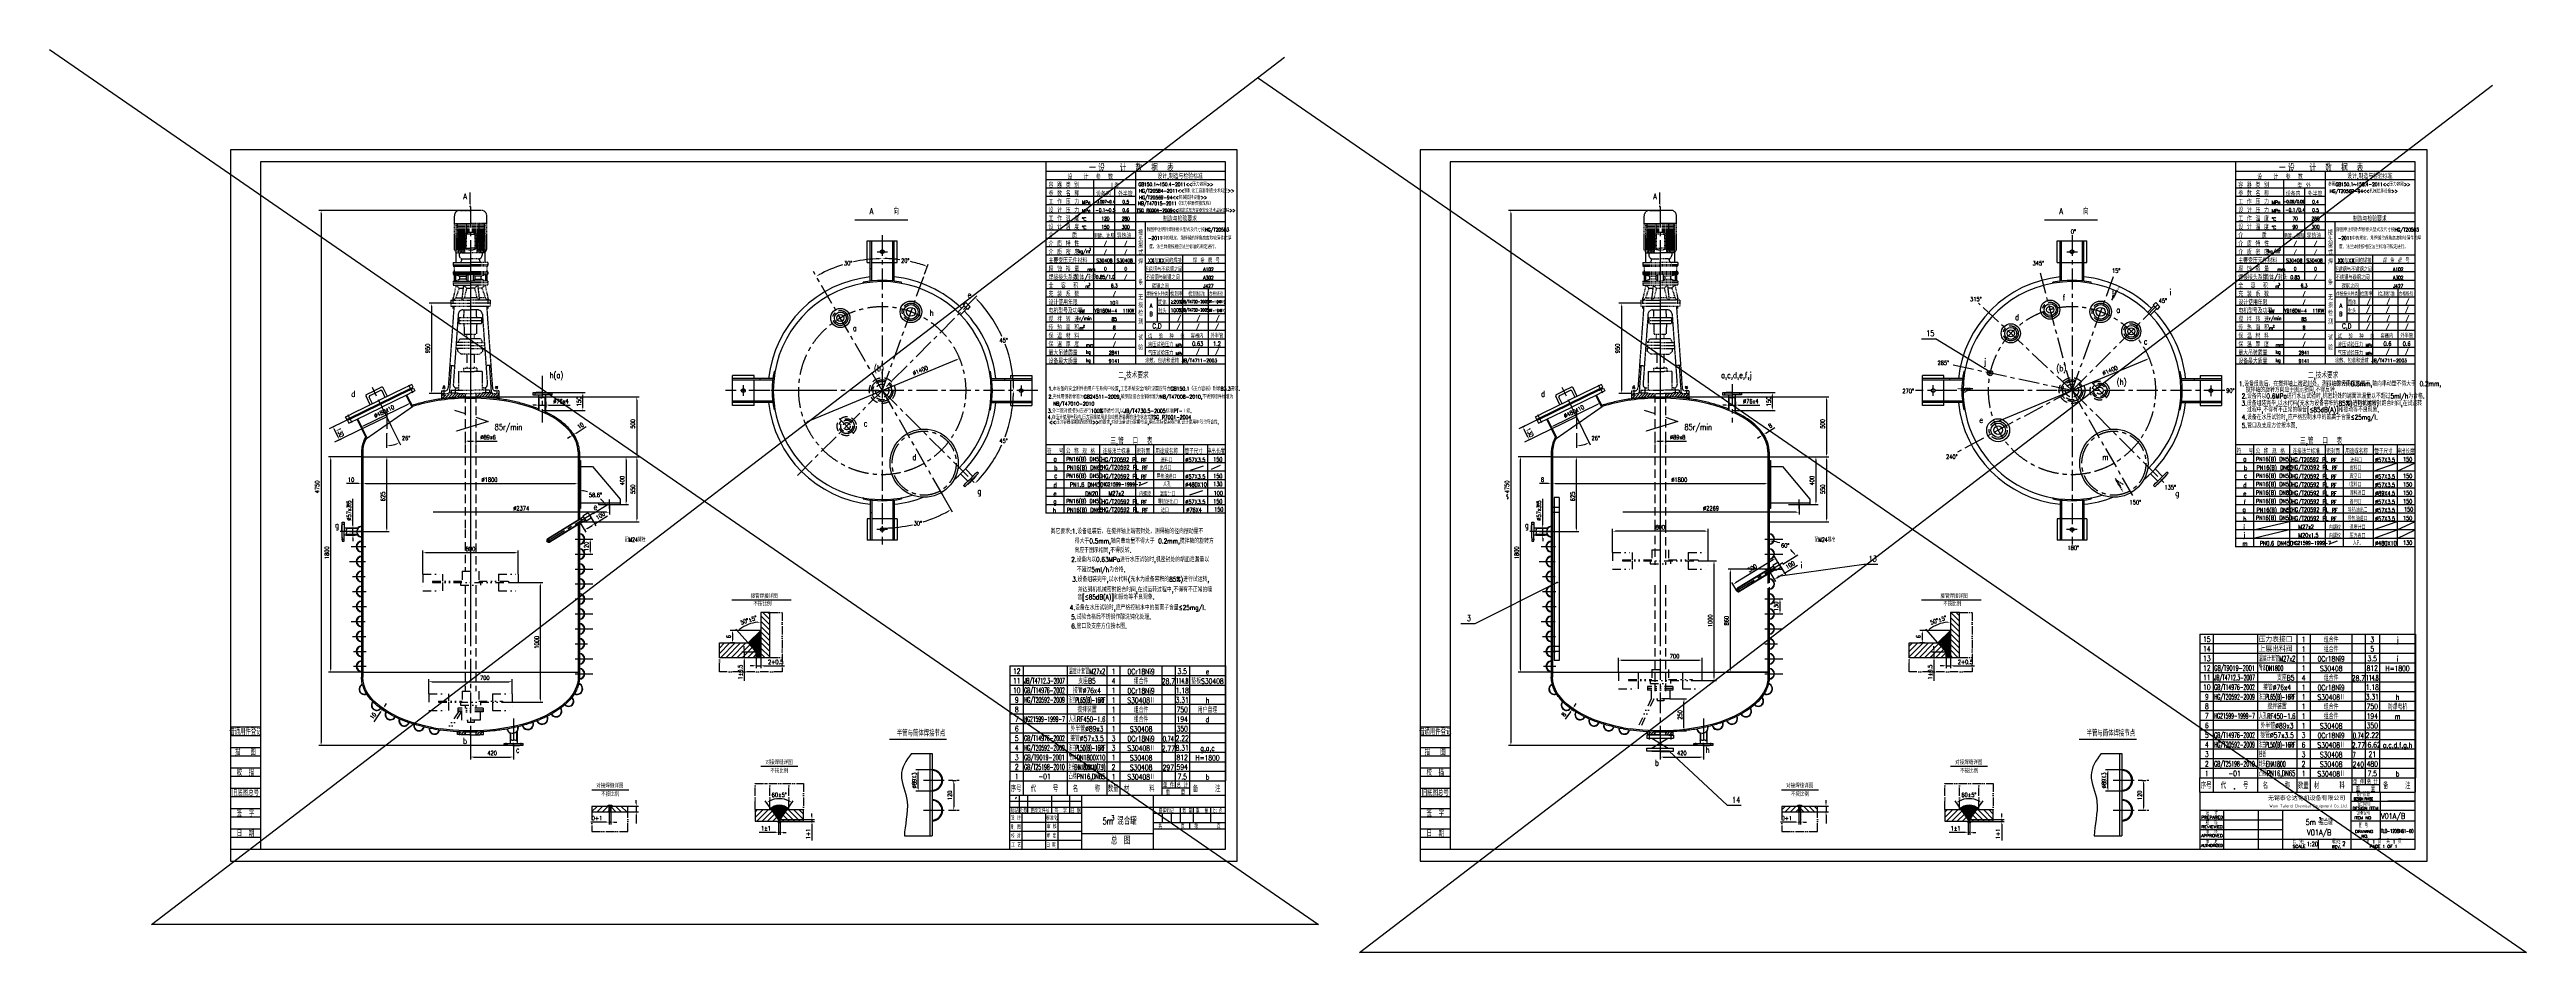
# Model space of a CAD drawing. Header units: millimetres. Extents: x -1762 to 42666, y -863 to 15979.
# Drawn here: x -1762 to 18929, y -863 to 6677 of the extents above; entities that cross this region are included whole.
import ezdxf
from ezdxf.enums import TextEntityAlignment as Align

# ---------------------------------------------------------------- set-up
doc = ezdxf.new("R2010")
doc.units = ezdxf.units.MM
doc.header["$LTSCALE"] = 10
doc.header["$MEASUREMENT"] = 0
for name, pattern in [('CENTER', [2, 1.25, -0.25, 0.25, -0.25]), ('DASHED', [0.75, 0.5, -0.25]), ('DIVIDE', [1.25, 0.5, -0.25, 0, -0.25, 0, -0.25]), ('SDHX', [11.5, 7, -1.3, 0.3, -1.3, 0.3, -1.3])]:
    doc.linetypes.add(name, pattern=pattern)
doc.layers.get('0').update_dxf_attribs({"linetype": 'CONTINUOUS'})
doc.layers.get('DEFPOINTS').update_dxf_attribs({"linetype": 'CONTINUOUS'})
for name, color, linetype in [('1轮廓实线层', 7, 'CONTINUOUS'), ('2细线层', 3, 'CONTINUOUS'), ('3中心线层', 1, 'CENTER'), ('4虚线层', 6, 'DASHED'), ('5剖面线层', 2, 'CONTINUOUS'), ('6', 1, 'CONTINUOUS'), ('6文字层', 3, 'CONTINUOUS'), ('7', 7, 'CONTINUOUS'), ('7标注层', 4, 'CONTINUOUS'), ('9双点划线', 6, 'SDHX'), ('9双点划线层', 6, 'DIVIDE'), ('LAYER1', 6, 'DASHED'), ('LAYER3', 1, 'CENTER'), ('NEWP', 4, 'CONTINUOUS'), ('图框层', 7, 'CONTINUOUS')]:
    doc.layers.add(name, color=color, linetype=linetype)
doc.styles.add('HZ', font='txt', dxfattribs={"width": 0.7, "height": 5, "bigfont": 'hztxt'})
doc.styles.add('PC_TEXTSTYLE', font='romans.shx', dxfattribs={"width": 0.8, "bigfont": 'hzfs.shx'})
doc.styles.get("Standard").update_dxf_attribs({"font": 'ISOCP'})
doc.styles.add('STYLE1', font='', dxfattribs={"width": 0.8})
doc.styles.add('TH_GBDIM', font='romans.shx', dxfattribs={"width": 0.8, "bigfont": 'gbcbig.shx'})
doc.styles.get('STYLE1').set_extended_font_data('SimSun')
doc.dimstyles.new('TH_GBDIM', dxfattribs={"dimscale": 10, "dimtxt": 3.5, "dimasz": 2.5, "dimexe": 2, "dimexo": 0, "dimgap": 1.5, "dimtad": 1, "dimdec": 0, "dimzin": 0, "dimdsep": 46, "dimtxsty": 'PC_TEXTSTYLE', "dimcen": 2.5, "dimadec": 0, "dimazin": 0, "dimtfac": 0.714286, "dimtdec": 0, "dimtmove": 0, "dimatfit": 3, "dimfxl": 0, "dimtolj": 1, "dimtzin": 0, "dimarcsym": 0})
pattern_1 = [(45, (2071.475, -3568.809), (-6.735192, 6.735192), []), (135, (2071.475, -3568.809), (-6.735192, -6.735192), [])]
pattern_2 = [(45, (12010.027, -3568.809), (-6.735192, 6.735192), []), (135, (12010.027, -3568.809), (-6.735192, -6.735192), [])]

# ---------------------------------------------------------------- blocks, each defined once
blk = doc.blocks.new('*D14')
at = {"layer": '7标注层', "color": 0, "lineweight": -2, "ltscale": 14, "transparency": 16777216}
for p, q in [((1754, 874), (1754, 749)), ((2115, 859), (2115, 749)), ((1779, 769), (2090, 769))]:
    blk.add_line(p, q, dxfattribs=at)
at = {"layer": '7标注层', "color": 0, "ltscale": 14, "transparency": 16777216}
for points in [[(1779, 773), (1779, 765), (1754, 769)], [(2090, 773), (2090, 765), (2115, 769)]]:
    blk.add_solid(points, dxfattribs=at)
at = {"layer": 'DEFPOINTS', "color": 0, "ltscale": 14, "transparency": 16777216}
for p in [(1754, 874), (2115, 859), (2115, 769)]:
    blk.add_point(p, dxfattribs=at)
at = {"layer": '7标注层', "color": 3, "ltscale": 14, "transparency": 16777216, "insert": (1935, 802), "char_height": 35, "attachment_point": 5, "style": 'PC_TEXTSTYLE'}
blk.add_mtext('\\A1;420{}{}', dxfattribs=at)
blk = doc.blocks.new('*D15')
at = {"layer": '7标注层', "color": 0, "lineweight": -2, "ltscale": 14, "transparency": 16777216}
for p, q in [((2748, 2589), (2775, 2589)), ((2755, 2564), (2755, 2489)), ((2748, 2464), (2775, 2464))]:
    blk.add_line(p, q, dxfattribs=at)
at = {"layer": '7标注层', "color": 0, "ltscale": 14, "transparency": 16777216}
for points in [[(2750, 2564), (2759, 2564), (2755, 2589)], [(2750, 2489), (2759, 2489), (2755, 2464)]]:
    blk.add_solid(points, dxfattribs=at)
at = {"layer": 'DEFPOINTS', "color": 0, "ltscale": 14, "transparency": 16777216}
for p in [(2748, 2589), (2748, 2464), (2755, 2464)]:
    blk.add_point(p, dxfattribs=at)
at = {"layer": '7标注层', "color": 3, "ltscale": 14, "transparency": 16777216, "insert": (2722, 2527), "char_height": 35, "attachment_point": 5, "rotation": 90, "style": 'PC_TEXTSTYLE'}
blk.add_mtext('\\A1;120{}{}', dxfattribs=at)
blk = doc.blocks.new('*D16')
at = {"layer": '7标注层', "color": 0, "lineweight": -2, "ltscale": 14, "transparency": 16777216}
for p, q in [((854, 3056), (854, 3033)), ((879, 3053), (2629, 3053)), ((2654, 3056), (2654, 3033))]:
    blk.add_line(p, q, dxfattribs=at)
at = {"layer": '7标注层', "color": 0, "ltscale": 14, "transparency": 16777216}
for points in [[(879, 3057), (879, 3049), (854, 3053)], [(2629, 3057), (2629, 3049), (2654, 3053)]]:
    blk.add_solid(points, dxfattribs=at)
at = {"layer": 'DEFPOINTS', "color": 0, "ltscale": 14, "transparency": 16777216}
for p in [(854, 3056), (2654, 3056), (2654, 3053)]:
    blk.add_point(p, dxfattribs=at)
at = {"layer": '7标注层', "color": 3, "ltscale": 14, "transparency": 16777216, "insert": (1913, 3085), "char_height": 35, "attachment_point": 5, "style": 'PC_TEXTSTYLE'}
blk.add_mtext('\\A1;%%c1800{}{}', dxfattribs=at)
blk = doc.blocks.new('*D17')
at = {"layer": '7标注层', "color": 0, "lineweight": -2, "ltscale": 14, "transparency": 16777216}
for p, q in [((594, 3520), (625, 3535)), ((649, 3441), (618, 3504)), ((647, 3412), (678, 3427))]:
    blk.add_line(p, q, dxfattribs=at)
at = {"layer": '7标注层', "color": 0, "ltscale": 14, "transparency": 16777216}
for points in [[(622, 3506), (614, 3502), (607, 3526)], [(652, 3443), (645, 3439), (660, 3419)]]:
    blk.add_solid(points, dxfattribs=at)
at = {"layer": 'DEFPOINTS', "color": 0, "ltscale": 14, "transparency": 16777216}
for p in [(594, 3520), (607, 3526), (647, 3412)]:
    blk.add_point(p, dxfattribs=at)
at = {"layer": '7标注层', "color": 3, "ltscale": 14, "transparency": 16777216, "insert": (666, 3480), "char_height": 35, "attachment_point": 5, "rotation": 296, "style": 'PC_TEXTSTYLE'}
blk.add_mtext('\\A1;130{}{}', dxfattribs=at)
blk = doc.blocks.new('*D18')
at = {"layer": '7标注层', "color": 0, "lineweight": -2, "ltscale": 14, "transparency": 16777216}
for p, q in [((1054, 3611), (1169, 3377)), ((1054, 3470), (1054, 3350))]:
    blk.add_line(p, q, dxfattribs=at)
blk.add_arc((1054, 3611), 241, 275.9493, 290.0507, dxfattribs=at)
at = {"layer": '7标注层', "color": 0, "ltscale": 14, "transparency": 16777216}
for points in [[(1080, 3368), (1079, 3376), (1054, 3370)], [(1135, 3389), (1139, 3381), (1160, 3395)]]:
    blk.add_solid(points, dxfattribs=at)
at = {"layer": 'DEFPOINTS', "color": 0, "ltscale": 14, "transparency": 16777216}
for p in [(974, 3776), (1054, 3684), (1054, 3611), (1054, 3470), (1091, 3373)]:
    blk.add_point(p, dxfattribs=at)
at = {"layer": '7标注层', "color": 3, "ltscale": 14, "transparency": 16777216, "insert": (1216, 3432), "char_height": 35, "attachment_point": 5, "style": 'PC_TEXTSTYLE'}
blk.add_mtext('\\A1;26%%d{}{}', dxfattribs=at)
blk = doc.blocks.new('*D20')
at = {"color": 0, "linetype": 'ByBlock', "ltscale": 14, "transparency": 16777216}
blk.add_line((-112, -360), (-214, -245), dxfattribs=at)
blk.add_arc((-7, -478), 292, 94.9101, 126.8089, dxfattribs=at)
for points in [[(-32, -183), (-32, -191), (-7, -186)], [(-179, -247), (-184, -241), (-201, -260)]]:
    blk.add_solid(points, dxfattribs=at)
at = {"layer": 'DEFPOINTS', "color": 0, "linetype": 'ByBlock', "ltscale": 14, "transparency": 16777216}
for p in [(-7, -105), (-143, -219), (-112, -360), (-44, -436), (-7, -480)]:
    blk.add_point(p, dxfattribs=at)
at = {"color": 0, "linetype": 'ByBlock', "ltscale": 14, "transparency": 16777216, "insert": (-108, -169), "char_height": 35, "attachment_point": 5, "rotation": 18.1031, "style": 'PC_TEXTSTYLE'}
blk.add_mtext('\\A1;50°±5°{}{}', dxfattribs=at)
blk = doc.blocks.new('*D21')
at = {"color": 0, "linetype": 'ByBlock', "ltscale": 14, "transparency": 16777216}
for p, q in [((-69, -550), (-94, -550)), ((-44, -480), (-44, -570)), ((-44, -550), (-7, -550)), ((-7, -480), (-7, -570)), ((18, -550), (193, -550))]:
    blk.add_line(p, q, dxfattribs=at)
for points in [[(-69, -546), (-69, -555), (-44, -550)], [(18, -546), (18, -555), (-7, -550)]]:
    blk.add_solid(points, dxfattribs=at)
at = {"layer": 'DEFPOINTS', "color": 0, "linetype": 'ByBlock', "ltscale": 14, "transparency": 16777216}
for p in [(-44, -480), (-7, -480), (-7, -550)]:
    blk.add_point(p, dxfattribs=at)
at = {"color": 3, "linetype": 'ByBlock', "ltscale": 14, "transparency": 16777216, "insert": (118, -518), "char_height": 35, "attachment_point": 5, "style": 'PC_TEXTSTYLE'}
blk.add_mtext('\\A1;2+0.5{}{}', dxfattribs=at)
blk = doc.blocks.new('*D22')
at = {"color": 0, "linetype": 'ByBlock', "ltscale": 14, "transparency": 16777216}
for p, q in [((-7, -255), (-262, -255)), ((-225, -360), (-262, -360)), ((-242, -280), (-242, -335))]:
    blk.add_line(p, q, dxfattribs=at)
for points in [[(-247, -280), (-238, -280), (-242, -255)], [(-247, -335), (-238, -335), (-242, -360)]]:
    blk.add_solid(points, dxfattribs=at)
at = {"layer": 'DEFPOINTS', "color": 0, "linetype": 'ByBlock', "ltscale": 14, "transparency": 16777216}
for p in [(-242, -360), (-225, -360), (-7, -255)]:
    blk.add_point(p, dxfattribs=at)
at = {"color": 3, "linetype": 'ByBlock', "ltscale": 14, "transparency": 16777216, "insert": (-275, -307), "char_height": 35, "attachment_point": 5, "rotation": 90, "style": 'PC_TEXTSTYLE'}
blk.add_mtext('\\A1;6{}{}', dxfattribs=at)
blk = doc.blocks.new('*D23')
at = {"color": 0, "linetype": 'ByBlock', "ltscale": 14, "transparency": 16777216}
for p, q in [((-145, -411), (-145, -386)), ((-44, -436), (-165, -436)), ((-142, -480), (-165, -480)), ((-145, -436), (-145, -480)), ((-145, -505), (-145, -676))]:
    blk.add_line(p, q, dxfattribs=at)
for points in [[(-149, -411), (-140, -411), (-145, -436)], [(-149, -505), (-140, -505), (-145, -480)]]:
    blk.add_solid(points, dxfattribs=at)
at = {"layer": 'DEFPOINTS', "color": 0, "linetype": 'ByBlock', "ltscale": 14, "transparency": 16777216}
for p in [(-145, -480), (-142, -480), (-44, -436)]:
    blk.add_point(p, dxfattribs=at)
at = {"color": 3, "linetype": 'ByBlock', "ltscale": 14, "transparency": 16777216, "insert": (-177, -603), "char_height": 35, "attachment_point": 5, "rotation": 90, "style": 'PC_TEXTSTYLE'}
blk.add_mtext('\\A1;1±0.5{}{}', dxfattribs=at)
blk = doc.blocks.new('*D26')
at = {"color": 0, "linetype": 'ByBlock', "ltscale": 14, "transparency": 16777216}
for p, q in [((-10, -184), (-10, -291)), ((5, -184), (5, -291)), ((-35, -271), (-162, -271)), ((5, -271), (-10, -271)), ((30, -271), (55, -271))]:
    blk.add_line(p, q, dxfattribs=at)
for points in [[(-35, -267), (-35, -275), (-10, -271)], [(30, -267), (30, -275), (5, -271)]]:
    blk.add_solid(points, dxfattribs=at)
at = {"layer": 'DEFPOINTS', "color": 0, "linetype": 'ByBlock', "ltscale": 14, "transparency": 16777216}
for p in [(-10, -184), (5, -184), (5, -271)]:
    blk.add_point(p, dxfattribs=at)
at = {"color": 3, "linetype": 'ByBlock', "ltscale": 14, "transparency": 16777216, "insert": (-111, -238), "char_height": 35, "attachment_point": 5, "style": 'PC_TEXTSTYLE'}
blk.add_mtext('\\A1;0+1{}{}', dxfattribs=at)
blk = doc.blocks.new('*D27')
at = {"color": 0, "linetype": 'ByBlock', "ltscale": 14, "transparency": 16777216}
for p, q in [((147, -139), (237, -139)), ((147, -184), (237, -184)), ((217, -114), (217, -89)), ((217, -139), (217, -184)), ((217, -209), (217, -283))]:
    blk.add_line(p, q, dxfattribs=at)
for points in [[(213, -114), (221, -114), (217, -139)], [(213, -209), (221, -209), (217, -184)]]:
    blk.add_solid(points, dxfattribs=at)
at = {"layer": 'DEFPOINTS', "color": 0, "linetype": 'ByBlock', "ltscale": 14, "transparency": 16777216}
for p in [(147, -139), (147, -184), (217, -139)]:
    blk.add_point(p, dxfattribs=at)
at = {"color": 3, "linetype": 'ByBlock', "ltscale": 14, "transparency": 16777216, "insert": (185, -259), "char_height": 35, "attachment_point": 5, "rotation": 90, "style": 'PC_TEXTSTYLE'}
blk.add_mtext('\\A1; {}{}', dxfattribs=at)
blk = doc.blocks.new('*D25')
at = {"layer": '7标注层', "color": 0, "lineweight": -2, "ltscale": 14, "transparency": 16777216}
for p, q in [((5778, 574), (5811, 574)), ((5791, 549), (5791, 349)), ((5778, 324), (5811, 324))]:
    blk.add_line(p, q, dxfattribs=at)
at = {"layer": '7标注层', "color": 0, "ltscale": 14, "transparency": 16777216}
for points in [[(5787, 549), (5795, 549), (5791, 574)], [(5787, 349), (5795, 349), (5791, 324)]]:
    blk.add_solid(points, dxfattribs=at)
at = {"layer": 'DEFPOINTS', "color": 0, "ltscale": 14, "transparency": 16777216}
for p in [(5778, 574), (5778, 324), (5791, 324)]:
    blk.add_point(p, dxfattribs=at)
at = {"layer": '7标注层', "color": 3, "ltscale": 14, "transparency": 16777216, "insert": (5758, 449), "char_height": 35, "attachment_point": 5, "rotation": 90, "style": 'PC_TEXTSTYLE'}
blk.add_mtext('\\A1;120{}{}', dxfattribs=at)
blk = doc.blocks.new('*D28')
at = {"layer": '7标注层', "color": 0, "lineweight": -2, "ltscale": 14, "transparency": 16777216}
for p, q in [((1754, 3777), (3163, 3777)), ((3143, 3752), (3143, 3302)), ((2654, 3277), (3163, 3277))]:
    blk.add_line(p, q, dxfattribs=at)
at = {"layer": '7标注层', "color": 0, "ltscale": 14, "transparency": 16777216}
for points in [[(3139, 3752), (3147, 3752), (3143, 3777)], [(3139, 3302), (3147, 3302), (3143, 3277)]]:
    blk.add_solid(points, dxfattribs=at)
at = {"layer": 'DEFPOINTS', "color": 0, "ltscale": 14, "transparency": 16777216}
for p in [(1754, 3777), (2654, 3277), (3143, 3277)]:
    blk.add_point(p, dxfattribs=at)
at = {"layer": '7标注层', "color": 3, "ltscale": 14, "transparency": 16777216, "insert": (3110, 3551), "char_height": 35, "attachment_point": 5, "rotation": 90, "style": 'PC_TEXTSTYLE'}
blk.add_mtext('\\A1;500{}{}', dxfattribs=at)
blk = doc.blocks.new('*D29')
at = {"layer": '7标注层', "color": 0, "lineweight": -2, "ltscale": 14, "transparency": 16777216}
for p, q in [((844, 3277), (567, 3277)), ((587, 1502), (587, 3252)), ((844, 1477), (567, 1477))]:
    blk.add_line(p, q, dxfattribs=at)
at = {"layer": '7标注层', "color": 0, "ltscale": 14, "transparency": 16777216}
for points in [[(583, 3252), (591, 3252), (587, 3277)], [(583, 1502), (591, 1502), (587, 1477)]]:
    blk.add_solid(points, dxfattribs=at)
at = {"layer": 'DEFPOINTS', "color": 0, "ltscale": 14, "transparency": 16777216}
for p in [(587, 3277), (844, 3277), (844, 1477)]:
    blk.add_point(p, dxfattribs=at)
at = {"layer": '7标注层', "color": 3, "ltscale": 14, "transparency": 16777216, "insert": (554, 2475), "char_height": 35, "attachment_point": 5, "rotation": 90, "style": 'PC_TEXTSTYLE'}
blk.add_mtext('\\A1;1800{}{}', dxfattribs=at)
blk = doc.blocks.new('*D30')
at = {"layer": '7标注层', "color": 0, "lineweight": -2, "ltscale": 14, "transparency": 16777216}
for p, q in [((1591, 4558), (1409, 4558)), ((1429, 4533), (1429, 3830)), ((1513, 3805), (1409, 3805))]:
    blk.add_line(p, q, dxfattribs=at)
at = {"layer": '7标注层', "color": 0, "ltscale": 14, "transparency": 16777216}
for points in [[(1425, 4533), (1434, 4533), (1429, 4558)], [(1425, 3830), (1434, 3830), (1429, 3805)]]:
    blk.add_solid(points, dxfattribs=at)
at = {"layer": 'DEFPOINTS', "color": 0, "ltscale": 14, "transparency": 16777216}
for p in [(1591, 4558), (1429, 3805), (1513, 3805)]:
    blk.add_point(p, dxfattribs=at)
at = {"layer": '7标注层', "color": 3, "ltscale": 14, "transparency": 16777216, "insert": (1397, 4181), "char_height": 35, "attachment_point": 5, "rotation": 90, "style": 'PC_TEXTSTYLE'}
blk.add_mtext('\\A1;950{}{}', dxfattribs=at)
blk = doc.blocks.new('*D31')
at = {"layer": '7标注层', "color": 0, "lineweight": -2, "ltscale": 14, "transparency": 16777216}
for p, q in [((1754, 5334), (487, 5334)), ((507, 5309), (507, 889)), ((2115, 864), (487, 864))]:
    blk.add_line(p, q, dxfattribs=at)
at = {"layer": '7标注层', "color": 0, "ltscale": 14, "transparency": 16777216}
for points in [[(502, 5309), (511, 5309), (507, 5334)], [(502, 889), (511, 889), (507, 864)]]:
    blk.add_solid(points, dxfattribs=at)
at = {"layer": 'DEFPOINTS', "color": 0, "ltscale": 14, "transparency": 16777216}
for p in [(1754, 5334), (507, 864), (2115, 864)]:
    blk.add_point(p, dxfattribs=at)
at = {"layer": '7标注层', "color": 3, "ltscale": 14, "transparency": 16777216, "insert": (474, 3025), "char_height": 35, "attachment_point": 5, "rotation": 90, "style": 'PC_TEXTSTYLE'}
blk.add_mtext('\\A1;4750{}{}', dxfattribs=at)
blk = doc.blocks.new('*D32')
at = {"layer": '7标注层', "color": 0, "lineweight": -2, "ltscale": 14, "transparency": 16777216}
for p, q in [((1709, 3415), (1709, 3387)), ((1734, 3407), (1774, 3407)), ((1799, 3415), (1799, 3387)), ((1799, 3407), (1978, 3407))]:
    blk.add_line(p, q, dxfattribs=at)
at = {"layer": '7标注层', "color": 0, "ltscale": 14, "transparency": 16777216}
for points in [[(1734, 3411), (1734, 3403), (1709, 3407)], [(1774, 3411), (1774, 3403), (1799, 3407)]]:
    blk.add_solid(points, dxfattribs=at)
at = {"layer": 'DEFPOINTS', "color": 0, "ltscale": 14, "transparency": 16777216}
for p in [(1709, 3415), (1799, 3415), (1799, 3407)]:
    blk.add_point(p, dxfattribs=at)
at = {"layer": '7标注层', "color": 3, "ltscale": 14, "transparency": 16777216, "insert": (1901, 3440), "char_height": 35, "attachment_point": 5, "style": 'PC_TEXTSTYLE'}
blk.add_mtext('\\A1;%%c89x6{}{}', dxfattribs=at)
blk = doc.blocks.new('*D33')
at = {"layer": '7标注层', "color": 0, "lineweight": -2, "ltscale": 14, "transparency": 16777216}
for p, q in [((819, 3053), (719, 3053)), ((844, 3059), (844, 3033)), ((854, 3053), (844, 3053)), ((854, 3059), (854, 3033)), ((879, 3053), (904, 3053))]:
    blk.add_line(p, q, dxfattribs=at)
at = {"layer": '7标注层', "color": 0, "ltscale": 14, "transparency": 16777216}
for points in [[(819, 3057), (819, 3049), (844, 3053)], [(879, 3057), (879, 3049), (854, 3053)]]:
    blk.add_solid(points, dxfattribs=at)
at = {"layer": 'DEFPOINTS', "color": 0, "ltscale": 14, "transparency": 16777216}
for p in [(844, 3059), (844, 3053), (854, 3059)]:
    blk.add_point(p, dxfattribs=at)
at = {"layer": '7标注层', "color": 3, "ltscale": 14, "transparency": 16777216, "insert": (757, 3085), "char_height": 35, "attachment_point": 5, "style": 'PC_TEXTSTYLE'}
blk.add_mtext('\\A1;10{}{}', dxfattribs=at)
blk = doc.blocks.new('*D34')
at = {"layer": '7标注层', "color": 0, "lineweight": -2, "ltscale": 14, "transparency": 16777216}
for p, q in [((2637, 3475), (2722, 3529)), ((2587, 3443), (2566, 3430)), ((2605, 3461), (2619, 3440)), ((2608, 3457), (2616, 3462)), ((2614, 3466), (2627, 3445))]:
    blk.add_line(p, q, dxfattribs=at)
at = {"layer": '7标注层', "color": 0, "ltscale": 14, "transparency": 16777216}
for points in [[(2584, 3447), (2589, 3440), (2608, 3457)], [(2635, 3479), (2640, 3472), (2616, 3462)]]:
    blk.add_solid(points, dxfattribs=at)
at = {"layer": 'DEFPOINTS', "color": 0, "ltscale": 14, "transparency": 16777216}
for p in [(2605, 3461), (2608, 3457), (2614, 3466)]:
    blk.add_point(p, dxfattribs=at)
at = {"layer": '7标注层', "color": 3, "ltscale": 14, "transparency": 16777216, "insert": (2673, 3536), "char_height": 35, "attachment_point": 5, "rotation": 32.3144, "style": 'PC_TEXTSTYLE'}
blk.add_mtext('\\A1;10{}{}', dxfattribs=at)
blk = doc.blocks.new('*D35')
at = {"layer": '7标注层', "color": 0, "lineweight": -2, "ltscale": 14, "transparency": 16777216}
for p, q in [((1004, 1146), (946, 1064)), ((1013, 1170), (1035, 1155)), ((1024, 1175), (1018, 1166)), ((1019, 1178), (1040, 1163)), ((1039, 1195), (1053, 1215))]:
    blk.add_line(p, q, dxfattribs=at)
at = {"layer": '7标注层', "color": 0, "ltscale": 14, "transparency": 16777216}
for points in [[(1001, 1148), (1007, 1144), (1018, 1166)], [(1035, 1197), (1042, 1193), (1024, 1175)]]:
    blk.add_solid(points, dxfattribs=at)
at = {"layer": 'DEFPOINTS', "color": 0, "ltscale": 14, "transparency": 16777216}
for p in [(1013, 1170), (1018, 1166), (1019, 1178)]:
    blk.add_point(p, dxfattribs=at)
at = {"layer": '7标注层', "color": 3, "ltscale": 14, "transparency": 16777216, "insert": (941, 1113), "char_height": 35, "attachment_point": 5, "rotation": 54.8039, "style": 'PC_TEXTSTYLE'}
blk.add_mtext('\\A1;10{}{}', dxfattribs=at)
blk = doc.blocks.new('*D38')
at = {"layer": '7标注层', "color": 0, "lineweight": -2, "ltscale": 14, "transparency": 16777216}
blk.add_line((4571, 3570), (5817, 4088), dxfattribs=at)
at = {"layer": '7标注层', "color": 0, "ltscale": 14, "transparency": 16777216}
for points in [[(5816, 4092), (5819, 4085), (5840, 4098)], [(4569, 3574), (4572, 3566), (4548, 3561)]]:
    blk.add_solid(points, dxfattribs=at)
at = {"layer": 'DEFPOINTS', "color": 0, "ltscale": 14, "transparency": 16777216}
for p in [(5840, 4098), (4548, 3561)]:
    blk.add_point(p, dxfattribs=at)
at = {"layer": '7标注层', "color": 3, "ltscale": 14, "transparency": 16777216, "insert": (5512, 3997), "char_height": 35, "attachment_point": 5, "rotation": 22.5766, "style": 'PC_TEXTSTYLE'}
blk.add_mtext('\\A1;%%c1400{}{}', dxfattribs=at)
blk = doc.blocks.new('PC_MXBTITLERECORD')
at = {"layer": '1轮廓实线层'}
for q in [(-180, 12), (0, 0)]:
    blk.add_line((-180, 0), q, dxfattribs=at)
at = {"layer": '2细线层'}
for p, q in [((-180, 12), (0, 12)), ((-169, 12), (-169, 0)), ((-132, 12), (-132, 0)), ((-99, 12), (-99, 0)), ((-88, 12), (-88, 0)), ((-53, 12), (-53, 0)), ((-30, 6), (-53, 6)), ((-42, 12), (-42, 6)), ((-30, 12), (-30, 0))]:
    blk.add_line(p, q, dxfattribs=at)
at = {"layer": '图框层'}
blk.add_line((0, 0), (0, 12), dxfattribs=at)
at = {"layer": '6文字层', "style": 'PC_TEXTSTYLE', "width": 0.667}
for s, height, p in [('序号', 5, (-174.8, 6)), ('代     号', 5, (-151.1, 6)), ('名     称', 5, (-116.1, 6)), ('数量', 5, (-93.7, 6)), ('材      料', 5, (-71.9, 6)), ('单 件', 4, (-47.4, 8.8)), ('重    量', 4, (-41.7, 2.9)), ('总 计', 4, (-36, 8.9)), ('备     注', 5, (-15.6, 6))]:
    blk.add_text(s, height=height, dxfattribs=at).set_placement(p, align=Align.MIDDLE)
blk = doc.blocks.new('*D39')
at = {"layer": '7标注层', "color": 0, "lineweight": -2, "ltscale": 14, "transparency": 16777216}
for p, q in [((5611, 663), (5474, 663)), ((5494, 510), (5494, 638)), ((5611, 485), (5474, 485))]:
    blk.add_line(p, q, dxfattribs=at)
at = {"layer": '7标注层', "color": 0, "ltscale": 14, "transparency": 16777216}
for points in [[(5490, 638), (5498, 638), (5494, 663)], [(5490, 510), (5498, 510), (5494, 485)]]:
    blk.add_solid(points, dxfattribs=at)
at = {"layer": 'DEFPOINTS', "color": 0, "ltscale": 14, "transparency": 16777216}
for p in [(5494, 663), (5611, 663), (5611, 485)]:
    blk.add_point(p, dxfattribs=at)
at = {"layer": '7标注层', "color": 3, "ltscale": 14, "transparency": 16777216, "insert": (5462, 574), "char_height": 35, "attachment_point": 5, "rotation": 90, "style": 'PC_TEXTSTYLE'}
blk.add_mtext('\\A1;%%c89X3{}{}', dxfattribs=at)
blk = doc.blocks.new('*D40')
at = {"layer": '7标注层', "color": 0, "lineweight": -2, "ltscale": 14, "transparency": 16777216}
for p, q in [((2326, 3734), (2326, 3688)), ((2383, 3734), (2383, 3688)), ((2301, 3708), (2276, 3708)), ((2326, 3708), (2383, 3708)), ((2408, 3708), (2587, 3708))]:
    blk.add_line(p, q, dxfattribs=at)
at = {"layer": '7标注层', "color": 0, "ltscale": 14, "transparency": 16777216}
for points in [[(2301, 3712), (2301, 3704), (2326, 3708)], [(2408, 3712), (2408, 3704), (2383, 3708)]]:
    blk.add_solid(points, dxfattribs=at)
at = {"layer": 'DEFPOINTS', "color": 0, "ltscale": 14, "transparency": 16777216}
for p in [(2326, 3734), (2383, 3734), (2326, 3708)]:
    blk.add_point(p, dxfattribs=at)
at = {"layer": '7标注层', "color": 3, "ltscale": 14, "transparency": 16777216, "insert": (2510, 3740), "char_height": 35, "attachment_point": 5, "style": 'PC_TEXTSTYLE'}
blk.add_mtext('\\A1;%%c76x4{}{}', dxfattribs=at)
blk = doc.blocks.new('*D41')
at = {"layer": '7标注层', "color": 0, "lineweight": -2, "ltscale": 14, "transparency": 16777216}
for p, q in [((2354, 3813), (2713, 3813)), ((2693, 3688), (2693, 3788)), ((2354, 3663), (2713, 3663))]:
    blk.add_line(p, q, dxfattribs=at)
at = {"layer": '7标注层', "color": 0, "ltscale": 14, "transparency": 16777216}
for points in [[(2689, 3788), (2697, 3788), (2693, 3813)], [(2689, 3688), (2697, 3688), (2693, 3663)]]:
    blk.add_solid(points, dxfattribs=at)
at = {"layer": 'DEFPOINTS', "color": 0, "ltscale": 14, "transparency": 16777216}
for p in [(2354, 3813), (2693, 3813), (2354, 3663)]:
    blk.add_point(p, dxfattribs=at)
at = {"layer": '7标注层', "color": 3, "ltscale": 14, "transparency": 16777216, "insert": (2661, 3738), "char_height": 35, "attachment_point": 5, "rotation": 90, "style": 'PC_TEXTSTYLE'}
blk.add_mtext('\\A1;150{}{}', dxfattribs=at)
blk = doc.blocks.new('*D42')
at = {"layer": '7标注层', "color": 0, "lineweight": -2, "ltscale": 14, "transparency": 16777216}
for p, q in [((1248, 3742), (1264, 3709)), ((832, 3539), (849, 3506)), ((862, 3535), (1233, 3716))]:
    blk.add_line(p, q, dxfattribs=at)
at = {"layer": '7标注层', "color": 0, "ltscale": 14, "transparency": 16777216}
for points in [[(1231, 3720), (1234, 3712), (1255, 3727)], [(860, 3539), (864, 3532), (840, 3524)]]:
    blk.add_solid(points, dxfattribs=at)
at = {"layer": 'DEFPOINTS', "color": 0, "ltscale": 14, "transparency": 16777216}
for p in [(1248, 3742), (1255, 3727), (832, 3539)]:
    blk.add_point(p, dxfattribs=at)
at = {"layer": '7标注层', "color": 3, "ltscale": 14, "transparency": 16777216, "insert": (1033, 3655), "char_height": 35, "attachment_point": 5, "rotation": 26, "style": 'PC_TEXTSTYLE'}
blk.add_mtext('\\A1;%%c480x10{}{}', dxfattribs=at)
blk = doc.blocks.new('*D43')
at = {"layer": '7标注层', "color": 0, "lineweight": -2, "ltscale": 14, "transparency": 16777216}
for p, q in [((772, 2705), (772, 2924)), ((717, 2680), (792, 2680)), ((717, 2623), (792, 2623)), ((772, 2623), (772, 2680)), ((772, 2598), (772, 2573))]:
    blk.add_line(p, q, dxfattribs=at)
at = {"layer": '7标注层', "color": 0, "ltscale": 14, "transparency": 16777216}
for points in [[(768, 2705), (777, 2705), (772, 2680)], [(768, 2598), (777, 2598), (772, 2623)]]:
    blk.add_solid(points, dxfattribs=at)
at = {"layer": 'DEFPOINTS', "color": 0, "ltscale": 14, "transparency": 16777216}
for p in [(717, 2680), (717, 2623), (772, 2623)]:
    blk.add_point(p, dxfattribs=at)
at = {"layer": '7标注层', "color": 3, "ltscale": 14, "transparency": 16777216, "insert": (740, 2827), "char_height": 35, "attachment_point": 5, "rotation": 90, "style": 'PC_TEXTSTYLE'}
blk.add_mtext('\\A1;%%c57x3.5{}{}', dxfattribs=at)
blk = doc.blocks.new('*D47')
at = {"layer": '7标注层', "color": 0, "lineweight": -2, "ltscale": 14, "transparency": 16777216}
for p, q in [((1406, 1296), (1406, 1418)), ((1431, 1398), (2078, 1398)), ((2103, 1296), (2103, 1418))]:
    blk.add_line(p, q, dxfattribs=at)
at = {"layer": '7标注层', "color": 0, "ltscale": 14, "transparency": 16777216}
for points in [[(1431, 1402), (1431, 1394), (1406, 1398)], [(2078, 1402), (2078, 1394), (2103, 1398)]]:
    blk.add_solid(points, dxfattribs=at)
at = {"layer": 'DEFPOINTS', "color": 0, "ltscale": 14, "transparency": 16777216}
for p in [(1406, 1296), (2103, 1398), (2103, 1296)]:
    blk.add_point(p, dxfattribs=at)
at = {"layer": '7标注层', "color": 3, "ltscale": 14, "transparency": 16777216, "insert": (1874, 1431), "char_height": 35, "attachment_point": 5, "style": 'PC_TEXTSTYLE'}
blk.add_mtext('\\A1;700{}{}', dxfattribs=at)
blk = doc.blocks.new('*D48')
at = {"layer": '7标注层', "color": 0, "lineweight": -2, "ltscale": 14, "transparency": 16777216}
for p, q in [((1356, 2296), (1356, 2495)), ((2153, 2296), (2153, 2495)), ((2128, 2475), (1381, 2475))]:
    blk.add_line(p, q, dxfattribs=at)
at = {"layer": '7标注层', "color": 0, "ltscale": 14, "transparency": 16777216}
for points in [[(1381, 2479), (1381, 2471), (1356, 2475)], [(2128, 2479), (2128, 2471), (2153, 2475)]]:
    blk.add_solid(points, dxfattribs=at)
at = {"layer": 'DEFPOINTS', "color": 0, "ltscale": 14, "transparency": 16777216}
for p in [(1356, 2475), (1356, 2296), (2153, 2296)]:
    blk.add_point(p, dxfattribs=at)
at = {"layer": '7标注层', "color": 3, "ltscale": 14, "transparency": 16777216, "insert": (1754, 2507), "char_height": 35, "attachment_point": 5, "style": 'PC_TEXTSTYLE'}
blk.add_mtext('\\A1;800{}{}', dxfattribs=at)
blk = doc.blocks.new('*D49')
at = {"layer": '7标注层', "color": 0, "lineweight": -2, "ltscale": 14, "transparency": 16777216}
for p, q in [((2071, 2227), (2360, 2227)), ((2340, 1252), (2340, 2202)), ((2021, 1227), (2360, 1227))]:
    blk.add_line(p, q, dxfattribs=at)
at = {"layer": '7标注层', "color": 0, "ltscale": 14, "transparency": 16777216}
for points in [[(2336, 2202), (2344, 2202), (2340, 2227)], [(2336, 1252), (2344, 1252), (2340, 1227)]]:
    blk.add_solid(points, dxfattribs=at)
at = {"layer": 'DEFPOINTS', "color": 0, "ltscale": 14, "transparency": 16777216}
for p in [(2071, 2227), (2340, 2227), (2021, 1227)]:
    blk.add_point(p, dxfattribs=at)
at = {"layer": '7标注层', "color": 3, "ltscale": 14, "transparency": 16777216, "insert": (2308, 1727), "char_height": 35, "attachment_point": 5, "rotation": 90, "style": 'PC_TEXTSTYLE'}
blk.add_mtext('\\A1;1000{}{}', dxfattribs=at)
blk = doc.blocks.new('*D50')
at = {"layer": '7标注层', "color": 0, "lineweight": -2, "ltscale": 14, "transparency": 16777216}
for p, q in [((2664, 2734), (2717, 2648)), ((2728, 2678), (2771, 2704)), ((2750, 2786), (2802, 2700)), ((2792, 2717), (2900, 2783))]:
    blk.add_line(p, q, dxfattribs=at)
at = {"layer": '7标注层', "color": 0, "ltscale": 14, "transparency": 16777216}
for points in [[(2768, 2708), (2773, 2701), (2792, 2717)], [(2726, 2682), (2730, 2675), (2707, 2665)]]:
    blk.add_solid(points, dxfattribs=at)
at = {"layer": 'DEFPOINTS', "color": 0, "ltscale": 14, "transparency": 16777216}
for p in [(2664, 2734), (2750, 2786), (2792, 2717)]:
    blk.add_point(p, dxfattribs=at)
at = {"layer": '7标注层', "color": 3, "ltscale": 14, "transparency": 16777216, "insert": (2840, 2785), "char_height": 35, "attachment_point": 5, "rotation": 31.385, "style": 'PC_TEXTSTYLE'}
blk.add_mtext('\\A1;100{}{}', dxfattribs=at)
blk = doc.blocks.new('*D51')
at = {"layer": '7标注层', "color": 0, "lineweight": -2, "ltscale": 14, "transparency": 16777216}
for p, q in [((2664, 2818), (2664, 3015)), ((2778, 2803), (2904, 2880))]:
    blk.add_line(p, q, dxfattribs=at)
for start, end in [(74.9253, 84.4961), (36.8889, 47.2207)]:
    blk.add_arc((2664, 2734), 260, start, end, dxfattribs=at)
at = {"layer": '7标注层', "color": 0, "ltscale": 14, "transparency": 16777216}
for points in [[(2689, 2989), (2690, 2997), (2664, 2995)], [(2876, 2893), (2869, 2888), (2887, 2870)]]:
    blk.add_solid(points, dxfattribs=at)
at = {"layer": 'DEFPOINTS', "color": 0, "ltscale": 14, "transparency": 16777216}
for p in [(2752, 2980), (2664, 2818), (2778, 2803), (2408, 2578), (2664, 1658)]:
    blk.add_point(p, dxfattribs=at)
at = {"layer": '7标注层', "color": 3, "ltscale": 14, "transparency": 16777216, "insert": (2798, 2958), "char_height": 35, "attachment_point": 5, "style": 'PC_TEXTSTYLE'}
blk.add_mtext('\\A1;58.6%%d{}{}', dxfattribs=at)
blk = doc.blocks.new('*D52')
at = {"layer": '7标注层', "color": 0, "lineweight": -2, "ltscale": 14, "transparency": 16777216}
for p, q in [((2654, 3277), (3074, 3277)), ((3054, 3252), (3054, 2902)), ((3004, 2877), (3074, 2877))]:
    blk.add_line(p, q, dxfattribs=at)
at = {"layer": '7标注层', "color": 0, "ltscale": 14, "transparency": 16777216}
for points in [[(3050, 3252), (3058, 3252), (3054, 3277)], [(3050, 2902), (3058, 2902), (3054, 2877)]]:
    blk.add_solid(points, dxfattribs=at)
at = {"layer": 'DEFPOINTS', "color": 0, "ltscale": 14, "transparency": 16777216}
for p in [(2654, 3277), (3004, 2877), (3054, 2877)]:
    blk.add_point(p, dxfattribs=at)
at = {"layer": '7标注层', "color": 3, "ltscale": 14, "transparency": 16777216, "insert": (3022, 3077), "char_height": 35, "attachment_point": 5, "rotation": 90, "style": 'PC_TEXTSTYLE'}
blk.add_mtext('\\A1;400{}{}', dxfattribs=at)
blk = doc.blocks.new('*D53')
at = {"layer": '7标注层', "color": 0, "lineweight": -2, "ltscale": 14, "transparency": 16777216}
for p, q in [((2654, 3277), (3164, 3277)), ((3144, 3252), (3144, 2759)), ((2664, 2734), (3164, 2734))]:
    blk.add_line(p, q, dxfattribs=at)
at = {"layer": '7标注层', "color": 0, "ltscale": 14, "transparency": 16777216}
for points in [[(3140, 3252), (3148, 3252), (3144, 3277)], [(3140, 2759), (3148, 2759), (3144, 2734)]]:
    blk.add_solid(points, dxfattribs=at)
at = {"layer": 'DEFPOINTS', "color": 0, "ltscale": 14, "transparency": 16777216}
for p in [(2654, 3277), (2664, 2734), (3144, 2734)]:
    blk.add_point(p, dxfattribs=at)
at = {"layer": '7标注层', "color": 3, "ltscale": 14, "transparency": 16777216, "insert": (3111, 3005), "char_height": 35, "attachment_point": 5, "rotation": 90, "style": 'PC_TEXTSTYLE'}
blk.add_mtext('\\A1;550{}{}', dxfattribs=at)
blk = doc.blocks.new('*D54')
at = {"layer": '7标注层', "color": 0, "lineweight": -2, "ltscale": 14, "transparency": 16777216}
for p, q in [((854, 3277), (1076, 3277)), ((1056, 2677), (1056, 3252)), ((886, 2652), (1076, 2652))]:
    blk.add_line(p, q, dxfattribs=at)
at = {"layer": '7标注层', "color": 0, "ltscale": 14, "transparency": 16777216}
for points in [[(1051, 3252), (1060, 3252), (1056, 3277)], [(1051, 2677), (1060, 2677), (1056, 2652)]]:
    blk.add_solid(points, dxfattribs=at)
at = {"layer": 'DEFPOINTS', "color": 0, "ltscale": 14, "transparency": 16777216}
for p in [(854, 3277), (1056, 3277), (886, 2652)]:
    blk.add_point(p, dxfattribs=at)
at = {"layer": '7标注层', "color": 3, "ltscale": 14, "transparency": 16777216, "insert": (1023, 2945), "char_height": 35, "attachment_point": 5, "rotation": 90, "style": 'PC_TEXTSTYLE'}
blk.add_mtext('\\A1;625{}{}', dxfattribs=at)
blk = doc.blocks.new('*D55')
at = {"layer": '7标注层', "color": 0, "lineweight": -2, "ltscale": 14, "transparency": 16777216}
for start, end in [(107.4742, 118.6996), (91.3004, 102.5542)]:
    blk.add_arc((5194, 3829), 1102, start, end, dxfattribs=at)
at = {"layer": '7标注层', "color": 0, "ltscale": 14, "transparency": 16777216}
for points in [[(4667, 4792), (4663, 4799), (4643, 4783)], [(5169, 4935), (5169, 4926), (5194, 4931)]]:
    blk.add_solid(points, dxfattribs=at)
at = {"layer": 'DEFPOINTS', "color": 0, "ltscale": 14, "transparency": 16777216}
for p in [(4619, 4825), (5003, 4914), (5194, 4963), (5194, 3829), (5194, 2696)]:
    blk.add_point(p, dxfattribs=at)
at = {"layer": '7标注层', "color": 3, "ltscale": 14, "transparency": 16777216, "insert": (4909, 4893), "char_height": 35, "attachment_point": 5, "style": 'PC_TEXTSTYLE'}
blk.add_mtext('\\A1;30%%d{}{}', dxfattribs=at)
blk = doc.blocks.new('*D56')
at = {"layer": '7标注层', "color": 0, "lineweight": -2, "ltscale": 14, "transparency": 16777216}
blk.add_line((5548, 4801), (5578, 4884), dxfattribs=at)
for start, end in [(82.4013, 88.7009), (71.2991, 77.5808)]:
    blk.add_arc((5194, 3829), 1103, start, end, dxfattribs=at)
at = {"layer": '7标注层', "color": 0, "ltscale": 14, "transparency": 16777216}
for points in [[(5219, 4927), (5219, 4936), (5194, 4932)], [(5549, 4878), (5546, 4870), (5571, 4865)]]:
    blk.add_solid(points, dxfattribs=at)
at = {"layer": 'DEFPOINTS', "color": 0, "ltscale": 14, "transparency": 16777216}
for p in [(5194, 4963), (5448, 4902), (5548, 4801), (5194, 3829), (5194, 2696)]:
    blk.add_point(p, dxfattribs=at)
at = {"layer": '7标注层', "color": 3, "ltscale": 14, "transparency": 16777216, "insert": (5386, 4915), "char_height": 35, "attachment_point": 5, "style": 'PC_TEXTSTYLE'}
blk.add_mtext('\\A1;20%%d{}{}', dxfattribs=at)
blk = doc.blocks.new('*D57')
at = {"layer": '7标注层', "color": 0, "lineweight": -2, "ltscale": 14, "transparency": 16777216}
for p, q in [((5701, 2952), (5778, 2818)), ((5194, 2696), (5194, 2662))]:
    blk.add_line(p, q, dxfattribs=at)
for start, end in [(271.2483, 282.6516), (287.3744, 298.7517)]:
    blk.add_arc((5194, 3829), 1148, start, end, dxfattribs=at)
at = {"layer": '7标注层', "color": 0, "ltscale": 14, "transparency": 16777216}
for points in [[(5744, 2827), (5748, 2820), (5768, 2835)], [(5219, 2678), (5219, 2686), (5194, 2682)]]:
    blk.add_solid(points, dxfattribs=at)
at = {"layer": 'DEFPOINTS', "color": 0, "ltscale": 14, "transparency": 16777216}
for p in [(5194, 4963), (5194, 3829), (5701, 2952), (5194, 2696), (5393, 2699)]:
    blk.add_point(p, dxfattribs=at)
at = {"layer": '7标注层', "color": 3, "ltscale": 14, "transparency": 16777216, "insert": (5491, 2721), "char_height": 35, "attachment_point": 5, "style": 'PC_TEXTSTYLE'}
blk.add_mtext('\\A1;30%%d{}{}', dxfattribs=at)
blk = doc.blocks.new('*D58')
at = {"layer": '7标注层', "color": 0, "lineweight": -2, "ltscale": 14, "transparency": 16777216}
for start, end in [(339.3267, 358.6934), (316.3066, 335.6489)]:
    blk.add_arc((5194, 3829), 1096, start, end, dxfattribs=at)
at = {"layer": '7标注层', "color": 0, "ltscale": 14, "transparency": 16777216}
for points in [[(6286, 3804), (6294, 3804), (6290, 3829)], [(5990, 3069), (5984, 3075), (5969, 3054)]]:
    blk.add_solid(points, dxfattribs=at)
at = {"layer": 'DEFPOINTS', "color": 0, "ltscale": 14, "transparency": 16777216}
for p in [(4461, 4562), (4061, 3829), (6328, 3829), (6143, 3281), (5980, 3043)]:
    blk.add_point(p, dxfattribs=at)
at = {"layer": '7标注层', "color": 3, "ltscale": 14, "transparency": 16777216, "insert": (6207, 3410), "char_height": 35, "attachment_point": 5, "style": 'PC_TEXTSTYLE'}
blk.add_mtext('\\A1;45%%d{}{}', dxfattribs=at)
blk = doc.blocks.new('*D59')
at = {"layer": '7标注层', "color": 0, "lineweight": -2, "ltscale": 14, "transparency": 16777216}
blk.add_line((5937, 4573), (5984, 4620), dxfattribs=at)
for start, end in [(24.3486, 43.6953), (1.3047, 20.6758)]:
    blk.add_arc((5194, 3829), 1098, start, end, dxfattribs=at)
at = {"layer": '7标注层', "color": 0, "ltscale": 14, "transparency": 16777216}
for points in [[(5985, 4585), (5991, 4591), (5970, 4606)], [(6296, 3854), (6287, 3854), (6292, 3829)]]:
    blk.add_solid(points, dxfattribs=at)
at = {"layer": 'DEFPOINTS', "color": 0, "ltscale": 14, "transparency": 16777216}
for p in [(5937, 4573), (6254, 4113), (4061, 3829), (6328, 3829), (4486, 3121)]:
    blk.add_point(p, dxfattribs=at)
at = {"layer": '7标注层', "color": 3, "ltscale": 14, "transparency": 16777216, "insert": (6208, 4249), "char_height": 35, "attachment_point": 5, "style": 'PC_TEXTSTYLE'}
blk.add_mtext('\\A1;45%%d{}{}', dxfattribs=at)
blk = doc.blocks.new('PC_MXB_BLOCK')
at = {"layer": '1轮廓实线层'}
blk.add_line((-180, 8), (-180, 0), dxfattribs=at)
at = {"layer": '2细线层'}
for p, q in [((-180, 8), (0, 8)), ((-169, 8), (-169, 0)), ((-132, 8), (-132, 0)), ((-99, 8), (-99, 0)), ((-88, 8), (-88, 0)), ((-53, 8), (-53, 0)), ((-42, 8), (-42, 0)), ((-30, 8), (-30, 0))]:
    blk.add_line(p, q, dxfattribs=at)
at = {"layer": '图框层'}
blk.add_line((0, 8), (0, 0), dxfattribs=at)
at = {"layer": '6文字层', "style": 'PC_TEXTSTYLE'}
for tag, width, p, p2 in [('序号', 0.769182, (-178.4, 1.3), (-170.1, 1.3)), ('代号', 3.14773, (-168, 1.3), (-134.1, 1.3)), ('名称', 2.802424, (-130.9, 1.2), (-100.3, 1.2)), ('数量', 0.817449, (-97.9, 1.2), (-89, 1.2)), ('材料', 2.943328, (-86.4, 1), (-54.3, 1)), ('单重', 0.854038, (-52.2, 0.9), (-43, 0.9)), ('总重', 0.958888, (-41.2, 1.3), (-30.9, 1.3)), ('备注', 2.494074, (-28.6, 1), (-1.2, 1))]:
    blk.add_attdef(tag, text='', height=4.5, dxfattribs=dict(at, width=width)).set_placement(p, p2, align=Align.FIT)
blk = doc.blocks.new('*D65')
at = {"layer": '7标注层', "color": 0, "lineweight": -2, "transparency": 16777216}
for p, q in [((4269, 330), (4217, 404)), ((4400, 330), (4451, 404))]:
    blk.add_line(p, q, dxfattribs=at)
blk.add_arc((4334, 237), 184, 62.7819, 117.2181, dxfattribs=at)
at = {"layer": '7标注层', "color": 0, "transparency": 16777216}
for points in [[(4252, 397), (4248, 404), (4229, 388)], [(4421, 404), (4416, 397), (4440, 388)]]:
    blk.add_solid(points, dxfattribs=at)
at = {"layer": 'DEFPOINTS', "color": 0, "transparency": 16777216}
for p in [(4371, 417), (4269, 330), (4327, 247), (4342, 247), (4400, 330)]:
    blk.add_point(p, dxfattribs=at)
at = {"layer": '7标注层', "color": 0, "transparency": 16777216, "insert": (4333, 453), "char_height": 35, "attachment_point": 5, "rotation": 0.3834, "style": 'PC_TEXTSTYLE'}
blk.add_mtext('\\A1;60%%p5%%d{}{}', dxfattribs=at)
blk = doc.blocks.new('*D66')
at = {"layer": '7标注层', "color": 0, "lineweight": -2, "ltscale": 7, "transparency": 16777216}
for p, q in [((4327, 232), (4327, 120)), ((4342, 232), (4342, 120)), ((4302, 140), (4167, 140)), ((4342, 140), (4327, 140)), ((4367, 140), (4392, 140))]:
    blk.add_line(p, q, dxfattribs=at)
at = {"layer": '7标注层', "color": 0, "ltscale": 7, "transparency": 16777216}
for points in [[(4302, 145), (4302, 136), (4327, 140)], [(4367, 145), (4367, 136), (4342, 140)]]:
    blk.add_solid(points, dxfattribs=at)
at = {"layer": 'DEFPOINTS', "color": 0, "ltscale": 7, "transparency": 16777216}
for p in [(4327, 232), (4342, 232), (4342, 140)]:
    blk.add_point(p, dxfattribs=at)
at = {"layer": '7标注层', "color": 3, "ltscale": 7, "transparency": 16777216, "insert": (4222, 173), "char_height": 35, "attachment_point": 5, "style": 'PC_TEXTSTYLE'}
blk.add_mtext('\\A1;1±1{}{}', dxfattribs=at)
blk = doc.blocks.new('*D67')
at = {"layer": '7标注层', "color": 0, "lineweight": -2, "transparency": 16777216}
for p, q in [((4342, 247), (4627, 247)), ((4342, 232), (4627, 232)), ((4607, 272), (4607, 297)), ((4607, 247), (4607, 232)), ((4607, 207), (4607, 72))]:
    blk.add_line(p, q, dxfattribs=at)
at = {"layer": '7标注层', "color": 0, "transparency": 16777216}
for points in [[(4603, 272), (4611, 272), (4607, 247)], [(4603, 207), (4611, 207), (4607, 232)]]:
    blk.add_solid(points, dxfattribs=at)
at = {"layer": 'DEFPOINTS', "color": 0, "transparency": 16777216}
for p in [(4342, 247), (4342, 232), (4607, 232)]:
    blk.add_point(p, dxfattribs=at)
at = {"layer": '7标注层', "color": 0, "transparency": 16777216, "insert": (4575, 127), "char_height": 35, "attachment_point": 5, "rotation": 90, "style": 'PC_TEXTSTYLE'}
blk.add_mtext('\\A1;1+1{}{}', dxfattribs=at)
blk = doc.blocks.new('*D96')
at = {"layer": '7标注层', "color": 0, "lineweight": -2, "ltscale": 14, "transparency": 16777216}
for p, q in [((11693, 874), (11693, 749)), ((12054, 859), (12054, 749)), ((11718, 769), (12029, 769))]:
    blk.add_line(p, q, dxfattribs=at)
at = {"layer": '7标注层', "color": 0, "ltscale": 14, "transparency": 16777216}
for points in [[(11718, 773), (11718, 765), (11693, 769)], [(12029, 773), (12029, 765), (12054, 769)]]:
    blk.add_solid(points, dxfattribs=at)
at = {"layer": 'DEFPOINTS', "color": 0, "ltscale": 14, "transparency": 16777216}
for p in [(11693, 874), (12054, 859), (12054, 769)]:
    blk.add_point(p, dxfattribs=at)
at = {"layer": '7标注层', "color": 3, "ltscale": 14, "transparency": 16777216, "insert": (11873, 802), "char_height": 35, "attachment_point": 5, "style": 'PC_TEXTSTYLE'}
blk.add_mtext('\\A1;420{}{}', dxfattribs=at)
blk = doc.blocks.new('*D97')
at = {"layer": '7标注层', "color": 0, "lineweight": -2, "ltscale": 14, "transparency": 16777216}
for p, q in [((12686, 2089), (12713, 2089)), ((12686, 1964), (12713, 1964)), ((12693, 2064), (12693, 1989))]:
    blk.add_line(p, q, dxfattribs=at)
at = {"layer": '7标注层', "color": 0, "ltscale": 14, "transparency": 16777216}
for points in [[(12689, 2064), (12697, 2064), (12693, 2089)], [(12689, 1989), (12697, 1989), (12693, 1964)]]:
    blk.add_solid(points, dxfattribs=at)
at = {"layer": 'DEFPOINTS', "color": 0, "ltscale": 14, "transparency": 16777216}
for p in [(12686, 2089), (12686, 1964), (12693, 1964)]:
    blk.add_point(p, dxfattribs=at)
at = {"layer": '7标注层', "color": 3, "ltscale": 14, "transparency": 16777216, "insert": (12661, 2027), "char_height": 35, "attachment_point": 5, "rotation": 90, "style": 'PC_TEXTSTYLE'}
blk.add_mtext('\\A1;130', dxfattribs=at)
blk = doc.blocks.new('*D98')
at = {"layer": '7标注层', "color": 0, "lineweight": -2, "ltscale": 14, "transparency": 16777216}
for p, q in [((10793, 3056), (10793, 3033)), ((10818, 3053), (12568, 3053)), ((12593, 3056), (12593, 3033))]:
    blk.add_line(p, q, dxfattribs=at)
at = {"layer": '7标注层', "color": 0, "ltscale": 14, "transparency": 16777216}
for points in [[(10818, 3057), (10818, 3049), (10793, 3053)], [(12568, 3057), (12568, 3049), (12593, 3053)]]:
    blk.add_solid(points, dxfattribs=at)
at = {"layer": 'DEFPOINTS', "color": 0, "ltscale": 14, "transparency": 16777216}
for p in [(10793, 3056), (12593, 3056), (12593, 3053)]:
    blk.add_point(p, dxfattribs=at)
at = {"layer": '7标注层', "color": 3, "ltscale": 14, "transparency": 16777216, "insert": (11852, 3085), "char_height": 35, "attachment_point": 5, "style": 'PC_TEXTSTYLE'}
blk.add_mtext('\\A1;%%c1800{}{}', dxfattribs=at)
blk = doc.blocks.new('*D85')
at = {"layer": '7标注层', "color": 0, "lineweight": -2, "ltscale": 14, "transparency": 16777216}
for p, q in [((10533, 3520), (10564, 3535)), ((10587, 3441), (10557, 3504)), ((10585, 3412), (10616, 3427))]:
    blk.add_line(p, q, dxfattribs=at)
at = {"layer": '7标注层', "color": 0, "ltscale": 14, "transparency": 16777216}
for points in [[(10560, 3506), (10553, 3502), (10546, 3526)], [(10591, 3443), (10584, 3439), (10598, 3419)]]:
    blk.add_solid(points, dxfattribs=at)
at = {"layer": 'DEFPOINTS', "color": 0, "ltscale": 14, "transparency": 16777216}
for p in [(10533, 3520), (10546, 3526), (10585, 3412)]:
    blk.add_point(p, dxfattribs=at)
at = {"layer": '7标注层', "color": 3, "ltscale": 14, "transparency": 16777216, "insert": (10604, 3480), "char_height": 35, "attachment_point": 5, "rotation": 296, "style": 'PC_TEXTSTYLE'}
blk.add_mtext('\\A1;130{}{}', dxfattribs=at)
blk = doc.blocks.new('*D86')
at = {"layer": '7标注层', "color": 0, "lineweight": -2, "ltscale": 14, "transparency": 16777216}
for p, q in [((10993, 3611), (11107, 3377)), ((10993, 3470), (10993, 3350))]:
    blk.add_line(p, q, dxfattribs=at)
blk.add_arc((10993, 3611), 241, 275.9493, 290.0507, dxfattribs=at)
at = {"layer": '7标注层', "color": 0, "ltscale": 14, "transparency": 16777216}
for points in [[(11018, 3368), (11018, 3376), (10993, 3370)], [(11074, 3389), (11077, 3381), (11099, 3395)]]:
    blk.add_solid(points, dxfattribs=at)
at = {"layer": 'DEFPOINTS', "color": 0, "ltscale": 14, "transparency": 16777216}
for p in [(10913, 3776), (10993, 3684), (10993, 3611), (10993, 3470), (11029, 3373)]:
    blk.add_point(p, dxfattribs=at)
at = {"layer": '7标注层', "color": 3, "ltscale": 14, "transparency": 16777216, "insert": (11154, 3432), "char_height": 35, "attachment_point": 5, "style": 'PC_TEXTSTYLE'}
blk.add_mtext('\\A1;26%%d{}{}', dxfattribs=at)
blk = doc.blocks.new('*D87')
at = {"layer": '7标注层', "color": 0, "lineweight": -2, "ltscale": 14, "transparency": 16777216}
for p, q in [((15716, 574), (15749, 574)), ((15729, 549), (15729, 349)), ((15716, 324), (15749, 324))]:
    blk.add_line(p, q, dxfattribs=at)
at = {"layer": '7标注层', "color": 0, "ltscale": 14, "transparency": 16777216}
for points in [[(15725, 549), (15734, 549), (15729, 574)], [(15725, 349), (15734, 349), (15729, 324)]]:
    blk.add_solid(points, dxfattribs=at)
at = {"layer": 'DEFPOINTS', "color": 0, "ltscale": 14, "transparency": 16777216}
for p in [(15716, 574), (15716, 324), (15729, 324)]:
    blk.add_point(p, dxfattribs=at)
at = {"layer": '7标注层', "color": 3, "ltscale": 14, "transparency": 16777216, "insert": (15697, 449), "char_height": 35, "attachment_point": 5, "rotation": 90, "style": 'PC_TEXTSTYLE'}
blk.add_mtext('\\A1;120{}{}', dxfattribs=at)
blk = doc.blocks.new('*D88')
at = {"layer": '7标注层', "color": 0, "lineweight": -2, "ltscale": 14, "transparency": 16777216}
for p, q in [((11693, 3777), (13101, 3777)), ((13081, 3752), (13081, 3302)), ((12593, 3277), (13101, 3277))]:
    blk.add_line(p, q, dxfattribs=at)
at = {"layer": '7标注层', "color": 0, "ltscale": 14, "transparency": 16777216}
for points in [[(13077, 3752), (13086, 3752), (13081, 3777)], [(13077, 3302), (13086, 3302), (13081, 3277)]]:
    blk.add_solid(points, dxfattribs=at)
at = {"layer": 'DEFPOINTS', "color": 0, "ltscale": 14, "transparency": 16777216}
for p in [(11693, 3777), (12593, 3277), (13081, 3277)]:
    blk.add_point(p, dxfattribs=at)
at = {"layer": '7标注层', "color": 3, "ltscale": 14, "transparency": 16777216, "insert": (13049, 3551), "char_height": 35, "attachment_point": 5, "rotation": 90, "style": 'PC_TEXTSTYLE'}
blk.add_mtext('\\A1;500{}{}', dxfattribs=at)
blk = doc.blocks.new('*D89')
at = {"layer": '7标注层', "color": 0, "lineweight": -2, "ltscale": 14, "transparency": 16777216}
for p, q in [((10783, 3277), (10505, 3277)), ((10525, 1502), (10525, 3252)), ((10783, 1477), (10505, 1477))]:
    blk.add_line(p, q, dxfattribs=at)
at = {"layer": '7标注层', "color": 0, "ltscale": 14, "transparency": 16777216}
for points in [[(10521, 3252), (10530, 3252), (10525, 3277)], [(10521, 1502), (10530, 1502), (10525, 1477)]]:
    blk.add_solid(points, dxfattribs=at)
at = {"layer": 'DEFPOINTS', "color": 0, "ltscale": 14, "transparency": 16777216}
for p in [(10525, 3277), (10783, 3277), (10783, 1477)]:
    blk.add_point(p, dxfattribs=at)
at = {"layer": '7标注层', "color": 3, "ltscale": 14, "transparency": 16777216, "insert": (10493, 2475), "char_height": 35, "attachment_point": 5, "rotation": 90, "style": 'PC_TEXTSTYLE'}
blk.add_mtext('\\A1;1800{}{}', dxfattribs=at)
blk = doc.blocks.new('*D90')
at = {"layer": '7标注层', "color": 0, "lineweight": -2, "ltscale": 14, "transparency": 16777216}
for p, q in [((11530, 4558), (11348, 4558)), ((11368, 4533), (11368, 3830)), ((11452, 3805), (11348, 3805))]:
    blk.add_line(p, q, dxfattribs=at)
at = {"layer": '7标注层', "color": 0, "ltscale": 14, "transparency": 16777216}
for points in [[(11364, 4533), (11372, 4533), (11368, 4558)], [(11364, 3830), (11372, 3830), (11368, 3805)]]:
    blk.add_solid(points, dxfattribs=at)
at = {"layer": 'DEFPOINTS', "color": 0, "ltscale": 14, "transparency": 16777216}
for p in [(11530, 4558), (11368, 3805), (11452, 3805)]:
    blk.add_point(p, dxfattribs=at)
at = {"layer": '7标注层', "color": 3, "ltscale": 14, "transparency": 16777216, "insert": (11336, 4181), "char_height": 35, "attachment_point": 5, "rotation": 90, "style": 'PC_TEXTSTYLE'}
blk.add_mtext('\\A1;950{}{}', dxfattribs=at)
blk = doc.blocks.new('*D91')
at = {"layer": '7标注层', "color": 0, "lineweight": -2, "ltscale": 14, "transparency": 16777216}
for p, q in [((11693, 5334), (10425, 5334)), ((10445, 5309), (10445, 889)), ((12054, 864), (10425, 864))]:
    blk.add_line(p, q, dxfattribs=at)
at = {"layer": '7标注层', "color": 0, "ltscale": 14, "transparency": 16777216}
for points in [[(10441, 5309), (10449, 5309), (10445, 5334)], [(10441, 889), (10449, 889), (10445, 864)]]:
    blk.add_solid(points, dxfattribs=at)
at = {"layer": 'DEFPOINTS', "color": 0, "ltscale": 14, "transparency": 16777216}
for p in [(11693, 5334), (10445, 864), (12054, 864)]:
    blk.add_point(p, dxfattribs=at)
at = {"layer": '7标注层', "color": 3, "ltscale": 14, "transparency": 16777216, "insert": (10413, 3025), "char_height": 35, "attachment_point": 5, "rotation": 90, "style": 'PC_TEXTSTYLE'}
blk.add_mtext('\\A1;4750{}{}', dxfattribs=at)
blk = doc.blocks.new('*D92')
at = {"layer": '7标注层', "color": 0, "lineweight": -2, "ltscale": 14, "transparency": 16777216}
for p, q in [((11648, 3415), (11648, 3387)), ((11673, 3407), (11713, 3407)), ((11738, 3415), (11738, 3387)), ((11738, 3407), (11913, 3407))]:
    blk.add_line(p, q, dxfattribs=at)
at = {"layer": '7标注层', "color": 0, "ltscale": 14, "transparency": 16777216}
for points in [[(11673, 3411), (11673, 3403), (11648, 3407)], [(11713, 3411), (11713, 3403), (11738, 3407)]]:
    blk.add_solid(points, dxfattribs=at)
at = {"layer": 'DEFPOINTS', "color": 0, "ltscale": 14, "transparency": 16777216}
for p in [(11648, 3415), (11738, 3415), (11738, 3407)]:
    blk.add_point(p, dxfattribs=at)
at = {"layer": '7标注层', "color": 3, "ltscale": 14, "transparency": 16777216, "insert": (11838, 3440), "char_height": 35, "attachment_point": 5, "style": 'PC_TEXTSTYLE'}
blk.add_mtext('\\A1;%%c89x8', dxfattribs=at)
blk = doc.blocks.new('*D93')
at = {"layer": '7标注层', "color": 0, "lineweight": -2, "ltscale": 14, "transparency": 16777216}
for p, q in [((10758, 3053), (10684, 3053)), ((10783, 3059), (10783, 3033)), ((10793, 3053), (10783, 3053)), ((10793, 3059), (10793, 3033)), ((10818, 3053), (10843, 3053))]:
    blk.add_line(p, q, dxfattribs=at)
at = {"layer": '7标注层', "color": 0, "ltscale": 14, "transparency": 16777216}
for points in [[(10758, 3057), (10758, 3049), (10783, 3053)], [(10818, 3057), (10818, 3049), (10793, 3053)]]:
    blk.add_solid(points, dxfattribs=at)
at = {"layer": 'DEFPOINTS', "color": 0, "ltscale": 14, "transparency": 16777216}
for p in [(10783, 3059), (10783, 3053), (10793, 3059)]:
    blk.add_point(p, dxfattribs=at)
at = {"layer": '7标注层', "color": 3, "ltscale": 14, "transparency": 16777216, "insert": (10709, 3085), "char_height": 35, "attachment_point": 5, "style": 'PC_TEXTSTYLE'}
blk.add_mtext('\\A1;8', dxfattribs=at)
blk = doc.blocks.new('*D94')
at = {"layer": '7标注层', "color": 0, "lineweight": -2, "ltscale": 14, "transparency": 16777216}
for p, q in [((12576, 3475), (12649, 3522)), ((12525, 3443), (12504, 3430)), ((12544, 3461), (12557, 3440)), ((12546, 3457), (12555, 3462)), ((12552, 3466), (12566, 3445))]:
    blk.add_line(p, q, dxfattribs=at)
at = {"layer": '7标注层', "color": 0, "ltscale": 14, "transparency": 16777216}
for points in [[(12523, 3447), (12527, 3440), (12546, 3457)], [(12574, 3479), (12578, 3472), (12555, 3462)]]:
    blk.add_solid(points, dxfattribs=at)
at = {"layer": 'DEFPOINTS', "color": 0, "ltscale": 14, "transparency": 16777216}
for p in [(12544, 3461), (12546, 3457), (12552, 3466)]:
    blk.add_point(p, dxfattribs=at)
at = {"layer": '7标注层', "color": 3, "ltscale": 14, "transparency": 16777216, "insert": (12612, 3536), "char_height": 35, "attachment_point": 5, "rotation": 32.3144, "style": 'PC_TEXTSTYLE'}
blk.add_mtext('\\A1;8', dxfattribs=at)
blk = doc.blocks.new('*D95')
at = {"layer": '7标注层', "color": 0, "lineweight": -2, "ltscale": 14, "transparency": 16777216}
for p, q in [((10943, 1146), (10900, 1086)), ((10952, 1170), (10973, 1155)), ((10957, 1178), (10979, 1163)), ((10963, 1175), (10957, 1166)), ((10977, 1195), (10991, 1215))]:
    blk.add_line(p, q, dxfattribs=at)
at = {"layer": '7标注层', "color": 0, "ltscale": 14, "transparency": 16777216}
for points in [[(10939, 1148), (10946, 1144), (10957, 1166)], [(10974, 1197), (10980, 1193), (10963, 1175)]]:
    blk.add_solid(points, dxfattribs=at)
at = {"layer": 'DEFPOINTS', "color": 0, "ltscale": 14, "transparency": 16777216}
for p in [(10952, 1170), (10957, 1178), (10957, 1166)]:
    blk.add_point(p, dxfattribs=at)
at = {"layer": '7标注层', "color": 3, "ltscale": 14, "transparency": 16777216, "insert": (10888, 1124), "char_height": 35, "attachment_point": 5, "rotation": 54.8039, "style": 'PC_TEXTSTYLE'}
blk.add_mtext('\\A1;8', dxfattribs=at)
blk = doc.blocks.new('*D81')
at = {"layer": '7标注层', "color": 0, "lineweight": -2, "ltscale": 14, "transparency": 16777216}
blk.add_line((14509, 3570), (15756, 4088), dxfattribs=at)
at = {"layer": '7标注层', "color": 0, "ltscale": 14, "transparency": 16777216}
for points in [[(15754, 4092), (15757, 4085), (15779, 4098)], [(14508, 3574), (14511, 3566), (14486, 3561)]]:
    blk.add_solid(points, dxfattribs=at)
at = {"layer": 'DEFPOINTS', "color": 0, "ltscale": 14, "transparency": 16777216}
for p in [(15779, 4098), (14486, 3561)]:
    blk.add_point(p, dxfattribs=at)
at = {"layer": '7标注层', "color": 3, "ltscale": 14, "transparency": 16777216, "insert": (15450, 3997), "char_height": 35, "attachment_point": 5, "rotation": 22.5766, "style": 'PC_TEXTSTYLE'}
blk.add_mtext('\\A1;%%c1400{}{}', dxfattribs=at)
blk = doc.blocks.new('*D78')
at = {"layer": '7标注层', "color": 0, "lineweight": -2, "ltscale": 14, "transparency": 16777216}
for p, q in [((15549, 663), (15413, 663)), ((15433, 510), (15433, 638)), ((15549, 485), (15413, 485))]:
    blk.add_line(p, q, dxfattribs=at)
at = {"layer": '7标注层', "color": 0, "ltscale": 14, "transparency": 16777216}
for points in [[(15428, 638), (15437, 638), (15433, 663)], [(15428, 510), (15437, 510), (15433, 485)]]:
    blk.add_solid(points, dxfattribs=at)
at = {"layer": 'DEFPOINTS', "color": 0, "ltscale": 14, "transparency": 16777216}
for p in [(15433, 663), (15549, 663), (15549, 485)]:
    blk.add_point(p, dxfattribs=at)
at = {"layer": '7标注层', "color": 3, "ltscale": 14, "transparency": 16777216, "insert": (15400, 574), "char_height": 35, "attachment_point": 5, "rotation": 90, "style": 'PC_TEXTSTYLE'}
blk.add_mtext('\\A1;%%c89X3{}{}', dxfattribs=at)
blk = doc.blocks.new('*D79')
at = {"layer": '7标注层', "color": 0, "lineweight": -2, "ltscale": 14, "transparency": 16777216}
for p, q in [((12265, 3734), (12265, 3688)), ((12322, 3734), (12322, 3688)), ((12240, 3708), (12215, 3708)), ((12265, 3708), (12322, 3708)), ((12347, 3708), (12526, 3708))]:
    blk.add_line(p, q, dxfattribs=at)
at = {"layer": '7标注层', "color": 0, "ltscale": 14, "transparency": 16777216}
for points in [[(12240, 3712), (12240, 3704), (12265, 3708)], [(12347, 3712), (12347, 3704), (12322, 3708)]]:
    blk.add_solid(points, dxfattribs=at)
at = {"layer": 'DEFPOINTS', "color": 0, "ltscale": 14, "transparency": 16777216}
for p in [(12265, 3734), (12322, 3734), (12265, 3708)]:
    blk.add_point(p, dxfattribs=at)
at = {"layer": '7标注层', "color": 3, "ltscale": 14, "transparency": 16777216, "insert": (12449, 3740), "char_height": 35, "attachment_point": 5, "style": 'PC_TEXTSTYLE'}
blk.add_mtext('\\A1;%%c76x4{}{}', dxfattribs=at)
blk = doc.blocks.new('*D80')
at = {"layer": '7标注层', "color": 0, "lineweight": -2, "ltscale": 14, "transparency": 16777216}
for p, q in [((12293, 3813), (12652, 3813)), ((12632, 3688), (12632, 3788)), ((12293, 3663), (12652, 3663))]:
    blk.add_line(p, q, dxfattribs=at)
at = {"layer": '7标注层', "color": 0, "ltscale": 14, "transparency": 16777216}
for points in [[(12628, 3788), (12636, 3788), (12632, 3813)], [(12628, 3688), (12636, 3688), (12632, 3663)]]:
    blk.add_solid(points, dxfattribs=at)
at = {"layer": 'DEFPOINTS', "color": 0, "ltscale": 14, "transparency": 16777216}
for p in [(12293, 3813), (12632, 3813), (12293, 3663)]:
    blk.add_point(p, dxfattribs=at)
at = {"layer": '7标注层', "color": 3, "ltscale": 14, "transparency": 16777216, "insert": (12599, 3738), "char_height": 35, "attachment_point": 5, "rotation": 90, "style": 'PC_TEXTSTYLE'}
blk.add_mtext('\\A1;150{}{}', dxfattribs=at)
blk = doc.blocks.new('*D75')
at = {"layer": '7标注层', "color": 0, "lineweight": -2, "ltscale": 14, "transparency": 16777216}
for p, q in [((11186, 3742), (11202, 3709)), ((10771, 3539), (10787, 3506)), ((10801, 3535), (11171, 3716))]:
    blk.add_line(p, q, dxfattribs=at)
at = {"layer": '7标注层', "color": 0, "ltscale": 14, "transparency": 16777216}
for points in [[(11169, 3720), (11173, 3712), (11194, 3727)], [(10799, 3539), (10803, 3532), (10778, 3524)]]:
    blk.add_solid(points, dxfattribs=at)
at = {"layer": 'DEFPOINTS', "color": 0, "ltscale": 14, "transparency": 16777216}
for p in [(11186, 3742), (11194, 3727), (10771, 3539)]:
    blk.add_point(p, dxfattribs=at)
at = {"layer": '7标注层', "color": 3, "ltscale": 14, "transparency": 16777216, "insert": (10972, 3655), "char_height": 35, "attachment_point": 5, "rotation": 26, "style": 'PC_TEXTSTYLE'}
blk.add_mtext('\\A1;%%c480x10{}{}', dxfattribs=at)
blk = doc.blocks.new('*D76')
at = {"layer": '7标注层', "color": 0, "lineweight": -2, "ltscale": 14, "transparency": 16777216}
for p, q in [((10711, 2705), (10711, 2924)), ((10655, 2680), (10731, 2680)), ((10655, 2623), (10731, 2623)), ((10711, 2623), (10711, 2680)), ((10711, 2598), (10711, 2573))]:
    blk.add_line(p, q, dxfattribs=at)
at = {"layer": '7标注层', "color": 0, "ltscale": 14, "transparency": 16777216}
for points in [[(10707, 2705), (10715, 2705), (10711, 2680)], [(10707, 2598), (10715, 2598), (10711, 2623)]]:
    blk.add_solid(points, dxfattribs=at)
at = {"layer": 'DEFPOINTS', "color": 0, "ltscale": 14, "transparency": 16777216}
for p in [(10655, 2680), (10655, 2623), (10711, 2623)]:
    blk.add_point(p, dxfattribs=at)
at = {"layer": '7标注层', "color": 3, "ltscale": 14, "transparency": 16777216, "insert": (10679, 2827), "char_height": 35, "attachment_point": 5, "rotation": 90, "style": 'PC_TEXTSTYLE'}
blk.add_mtext('\\A1;%%c57x3.5{}{}', dxfattribs=at)
blk = doc.blocks.new('*D77')
at = {"layer": '7标注层', "color": 0, "lineweight": -2, "ltscale": 14, "transparency": 16777216}
for p, q in [((11345, 1477), (11345, 1598)), ((11370, 1578), (12017, 1578)), ((12042, 1477), (12042, 1598))]:
    blk.add_line(p, q, dxfattribs=at)
at = {"layer": '7标注层', "color": 0, "ltscale": 14, "transparency": 16777216}
for points in [[(11370, 1583), (11370, 1574), (11345, 1578)], [(12017, 1583), (12017, 1574), (12042, 1578)]]:
    blk.add_solid(points, dxfattribs=at)
at = {"layer": 'DEFPOINTS', "color": 0, "ltscale": 14, "transparency": 16777216}
for p in [(11345, 1477), (12042, 1578), (12042, 1477)]:
    blk.add_point(p, dxfattribs=at)
at = {"layer": '7标注层', "color": 3, "ltscale": 14, "transparency": 16777216, "insert": (11813, 1611), "char_height": 35, "attachment_point": 5, "style": 'PC_TEXTSTYLE'}
blk.add_mtext('\\A1;700{}{}', dxfattribs=at)
blk = doc.blocks.new('*D68')
at = {"layer": '7标注层', "color": 0, "lineweight": -2, "ltscale": 14, "transparency": 16777216}
for p, q in [((11295, 2477), (11295, 2675)), ((12067, 2655), (11320, 2655)), ((12092, 2477), (12092, 2675))]:
    blk.add_line(p, q, dxfattribs=at)
at = {"layer": '7标注层', "color": 0, "ltscale": 14, "transparency": 16777216}
for points in [[(11320, 2659), (11320, 2651), (11295, 2655)], [(12067, 2659), (12067, 2651), (12092, 2655)]]:
    blk.add_solid(points, dxfattribs=at)
at = {"layer": 'DEFPOINTS', "color": 0, "ltscale": 14, "transparency": 16777216}
for p in [(11295, 2655), (11295, 2477), (12092, 2477)]:
    blk.add_point(p, dxfattribs=at)
at = {"layer": '7标注层', "color": 3, "ltscale": 14, "transparency": 16777216, "insert": (11693, 2688), "char_height": 35, "attachment_point": 5, "style": 'PC_TEXTSTYLE'}
blk.add_mtext('\\A1;800{}{}', dxfattribs=at)
blk = doc.blocks.new('*D69')
at = {"layer": '7标注层', "color": 0, "lineweight": -2, "ltscale": 14, "transparency": 16777216}
for p, q in [((12010, 2407), (12162, 2407)), ((12142, 1432), (12142, 2382)), ((11960, 1407), (12162, 1407))]:
    blk.add_line(p, q, dxfattribs=at)
at = {"layer": '7标注层', "color": 0, "ltscale": 14, "transparency": 16777216}
for points in [[(12138, 2382), (12146, 2382), (12142, 2407)], [(12138, 1432), (12146, 1432), (12142, 1407)]]:
    blk.add_solid(points, dxfattribs=at)
at = {"layer": 'DEFPOINTS', "color": 0, "ltscale": 14, "transparency": 16777216}
for p in [(12010, 2407), (12142, 2407), (11960, 1407)]:
    blk.add_point(p, dxfattribs=at)
at = {"layer": '7标注层', "color": 3, "ltscale": 14, "transparency": 16777216, "insert": (12110, 1907), "char_height": 35, "attachment_point": 5, "rotation": 90, "style": 'PC_TEXTSTYLE'}
blk.add_mtext('\\A1;1000{}{}', dxfattribs=at)
blk = doc.blocks.new('*D70')
at = {"layer": '7标注层', "color": 0, "lineweight": -2, "ltscale": 14, "transparency": 16777216}
for p, q in [((12603, 2321), (12655, 2235)), ((12666, 2265), (12709, 2291)), ((12688, 2373), (12741, 2287)), ((12730, 2304), (12839, 2371))]:
    blk.add_line(p, q, dxfattribs=at)
at = {"layer": '7标注层', "color": 0, "ltscale": 14, "transparency": 16777216}
for points in [[(12707, 2295), (12711, 2288), (12730, 2304)], [(12664, 2269), (12669, 2262), (12645, 2252)]]:
    blk.add_solid(points, dxfattribs=at)
at = {"layer": 'DEFPOINTS', "color": 0, "ltscale": 14, "transparency": 16777216}
for p in [(12603, 2321), (12688, 2373), (12730, 2304)]:
    blk.add_point(p, dxfattribs=at)
at = {"layer": '7标注层', "color": 3, "ltscale": 14, "transparency": 16777216, "insert": (12778, 2372), "char_height": 35, "attachment_point": 5, "rotation": 31.385, "style": 'PC_TEXTSTYLE'}
blk.add_mtext('\\A1;100{}{}', dxfattribs=at)
blk = doc.blocks.new('*D71')
at = {"layer": '7标注层', "color": 0, "lineweight": -2, "ltscale": 14, "transparency": 16777216}
for p, q in [((12603, 2396), (12603, 2593)), ((12716, 2381), (12842, 2458))]:
    blk.add_line(p, q, dxfattribs=at)
for start, end in [(70.1562, 84.4961), (36.8889, 47.2207)]:
    blk.add_arc((12603, 2312), 260, start, end, dxfattribs=at)
at = {"layer": '7标注层', "color": 0, "ltscale": 14, "transparency": 16777216}
for points in [[(12628, 2567), (12628, 2576), (12603, 2573)], [(12815, 2471), (12808, 2466), (12825, 2448)]]:
    blk.add_solid(points, dxfattribs=at)
at = {"layer": 'DEFPOINTS', "color": 0, "ltscale": 14, "transparency": 16777216}
for p in [(12690, 2558), (12603, 2396), (12716, 2381), (12347, 2156), (12603, 1236)]:
    blk.add_point(p, dxfattribs=at)
at = {"layer": '7标注层', "color": 3, "ltscale": 14, "transparency": 16777216, "insert": (12736, 2536), "char_height": 35, "attachment_point": 5, "style": 'PC_TEXTSTYLE'}
blk.add_mtext('\\A1;60%%d{}{}', dxfattribs=at)
blk = doc.blocks.new('*D72')
at = {"layer": '7标注层', "color": 0, "lineweight": -2, "ltscale": 14, "transparency": 16777216}
for p, q in [((12593, 3277), (13013, 3277)), ((12993, 3252), (12993, 2902)), ((12943, 2877), (13013, 2877))]:
    blk.add_line(p, q, dxfattribs=at)
at = {"layer": '7标注层', "color": 0, "ltscale": 14, "transparency": 16777216}
for points in [[(12989, 3252), (12997, 3252), (12993, 3277)], [(12989, 2902), (12997, 2902), (12993, 2877)]]:
    blk.add_solid(points, dxfattribs=at)
at = {"layer": 'DEFPOINTS', "color": 0, "ltscale": 14, "transparency": 16777216}
for p in [(12593, 3277), (12943, 2877), (12993, 2877)]:
    blk.add_point(p, dxfattribs=at)
at = {"layer": '7标注层', "color": 3, "ltscale": 14, "transparency": 16777216, "insert": (12960, 3077), "char_height": 35, "attachment_point": 5, "rotation": 90, "style": 'PC_TEXTSTYLE'}
blk.add_mtext('\\A1;400{}{}', dxfattribs=at)
blk = doc.blocks.new('*D73')
at = {"layer": '7标注层', "color": 0, "lineweight": -2, "ltscale": 14, "transparency": 16777216}
for p, q in [((12593, 3277), (13102, 3277)), ((13082, 3252), (13082, 2759)), ((12603, 2734), (13102, 2734))]:
    blk.add_line(p, q, dxfattribs=at)
at = {"layer": '7标注层', "color": 0, "ltscale": 14, "transparency": 16777216}
for points in [[(13078, 3252), (13086, 3252), (13082, 3277)], [(13078, 2759), (13086, 2759), (13082, 2734)]]:
    blk.add_solid(points, dxfattribs=at)
at = {"layer": 'DEFPOINTS', "color": 0, "ltscale": 14, "transparency": 16777216}
for p in [(12593, 3277), (12603, 2734), (13082, 2734)]:
    blk.add_point(p, dxfattribs=at)
at = {"layer": '7标注层', "color": 3, "ltscale": 14, "transparency": 16777216, "insert": (13050, 3005), "char_height": 35, "attachment_point": 5, "rotation": 90, "style": 'PC_TEXTSTYLE'}
blk.add_mtext('\\A1;550{}{}', dxfattribs=at)
blk = doc.blocks.new('*D74')
at = {"layer": '7标注层', "color": 0, "lineweight": -2, "ltscale": 14, "transparency": 16777216}
for p, q in [((10793, 3277), (11014, 3277)), ((10994, 2677), (10994, 3252)), ((10825, 2652), (11014, 2652))]:
    blk.add_line(p, q, dxfattribs=at)
at = {"layer": '7标注层', "color": 0, "ltscale": 14, "transparency": 16777216}
for points in [[(10990, 3252), (10998, 3252), (10994, 3277)], [(10990, 2677), (10998, 2677), (10994, 2652)]]:
    blk.add_solid(points, dxfattribs=at)
at = {"layer": 'DEFPOINTS', "color": 0, "ltscale": 14, "transparency": 16777216}
for p in [(10793, 3277), (10994, 3277), (10825, 2652)]:
    blk.add_point(p, dxfattribs=at)
at = {"layer": '7标注层', "color": 3, "ltscale": 14, "transparency": 16777216, "insert": (10962, 2945), "char_height": 35, "attachment_point": 5, "rotation": 90, "style": 'PC_TEXTSTYLE'}
blk.add_mtext('\\A1;625{}{}', dxfattribs=at)
blk = doc.blocks.new('*D82')
at = {"layer": '7标注层', "color": 0, "lineweight": -2, "transparency": 16777216}
for p, q in [((14208, 330), (14156, 404)), ((14338, 330), (14390, 404))]:
    blk.add_line(p, q, dxfattribs=at)
blk.add_arc((14273, 237), 184, 62.7819, 117.2181, dxfattribs=at)
at = {"layer": '7标注层', "color": 0, "transparency": 16777216}
for points in [[(14191, 397), (14186, 404), (14167, 388)], [(14359, 404), (14355, 397), (14378, 388)]]:
    blk.add_solid(points, dxfattribs=at)
at = {"layer": 'DEFPOINTS', "color": 0, "transparency": 16777216}
for p in [(14310, 417), (14208, 330), (14265, 247), (14280, 247), (14338, 330)]:
    blk.add_point(p, dxfattribs=at)
at = {"layer": '7标注层', "color": 0, "transparency": 16777216, "insert": (14271, 453), "char_height": 35, "attachment_point": 5, "rotation": 0.3834, "style": 'PC_TEXTSTYLE'}
blk.add_mtext('\\A1;60%%p5%%d{}{}', dxfattribs=at)
blk = doc.blocks.new('*D83')
at = {"layer": '7标注层', "color": 0, "lineweight": -2, "ltscale": 7, "transparency": 16777216}
for p, q in [((14265, 232), (14265, 120)), ((14280, 232), (14280, 120)), ((14240, 140), (14105, 140)), ((14280, 140), (14265, 140)), ((14305, 140), (14330, 140))]:
    blk.add_line(p, q, dxfattribs=at)
at = {"layer": '7标注层', "color": 0, "ltscale": 7, "transparency": 16777216}
for points in [[(14240, 145), (14240, 136), (14265, 140)], [(14305, 145), (14305, 136), (14280, 140)]]:
    blk.add_solid(points, dxfattribs=at)
at = {"layer": 'DEFPOINTS', "color": 0, "ltscale": 7, "transparency": 16777216}
for p in [(14265, 232), (14280, 232), (14280, 140)]:
    blk.add_point(p, dxfattribs=at)
at = {"layer": '7标注层', "color": 3, "ltscale": 7, "transparency": 16777216, "insert": (14160, 173), "char_height": 35, "attachment_point": 5, "style": 'PC_TEXTSTYLE'}
blk.add_mtext('\\A1;1±1{}{}', dxfattribs=at)
blk = doc.blocks.new('*D84')
at = {"layer": '7标注层', "color": 0, "lineweight": -2, "transparency": 16777216}
for p, q in [((14280, 247), (14566, 247)), ((14280, 232), (14566, 232)), ((14546, 272), (14546, 297)), ((14546, 247), (14546, 232)), ((14546, 207), (14546, 72))]:
    blk.add_line(p, q, dxfattribs=at)
at = {"layer": '7标注层', "color": 0, "transparency": 16777216}
for points in [[(14542, 272), (14550, 272), (14546, 247)], [(14542, 207), (14550, 207), (14546, 232)]]:
    blk.add_solid(points, dxfattribs=at)
at = {"layer": 'DEFPOINTS', "color": 0, "transparency": 16777216}
for p in [(14280, 247), (14280, 232), (14546, 232)]:
    blk.add_point(p, dxfattribs=at)
at = {"layer": '7标注层', "color": 0, "transparency": 16777216, "insert": (14513, 127), "char_height": 35, "attachment_point": 5, "rotation": 90, "style": 'PC_TEXTSTYLE'}
blk.add_mtext('\\A1;1+1{}{}', dxfattribs=at)
blk = doc.blocks.new('*D99')
at = {"layer": '1轮廓实线层', "color": 0, "lineweight": -2, "ltscale": 14, "transparency": 16777216}
for p, q in [((12636, 2415), (12322, 2223)), ((12690, 2374), (12647, 2445)), ((12333, 2157), (12290, 2227))]:
    blk.add_line(p, q, dxfattribs=at)
at = {"layer": '1轮廓实线层', "color": 0, "ltscale": 14, "transparency": 16777216}
for points in [[(12633, 2418), (12638, 2411), (12657, 2428)], [(12320, 2227), (12324, 2220), (12301, 2210)]]:
    blk.add_solid(points, dxfattribs=at)
at = {"layer": 'DEFPOINTS', "color": 0, "ltscale": 14, "transparency": 16777216}
for p in [(12690, 2374), (12301, 2210), (12333, 2157)]:
    blk.add_point(p, dxfattribs=at)
at = {"layer": '1轮廓实线层', "color": 0, "ltscale": 14, "transparency": 16777216, "insert": (12462, 2347), "char_height": 35, "attachment_point": 5, "rotation": 31.385, "style": 'PC_TEXTSTYLE'}
blk.add_mtext('\\A1;300', dxfattribs=at)
blk = doc.blocks.new('*D100')
at = {"layer": '7标注层', "color": 0, "lineweight": -2, "ltscale": 14, "transparency": 16777216}
for p, q in [((11773, 1256), (11911, 1256)), ((11891, 1012), (11891, 1231)), ((11693, 987), (11911, 987))]:
    blk.add_line(p, q, dxfattribs=at)
at = {"layer": '7标注层', "color": 0, "ltscale": 14, "transparency": 16777216}
for points in [[(11887, 1231), (11895, 1231), (11891, 1256)], [(11887, 1012), (11895, 1012), (11891, 987)]]:
    blk.add_solid(points, dxfattribs=at)
at = {"layer": 'DEFPOINTS', "color": 0, "ltscale": 14, "transparency": 16777216}
for p in [(11773, 1256), (11891, 1256), (11693, 987)]:
    blk.add_point(p, dxfattribs=at)
at = {"layer": '7标注层', "color": 3, "ltscale": 14, "transparency": 16777216, "insert": (11858, 1121), "char_height": 35, "attachment_point": 5, "rotation": 90, "style": 'PC_TEXTSTYLE'}
blk.add_mtext('\\A1;250', dxfattribs=at)
blk = doc.blocks.new('*D101')
at = {"layer": '7标注层', "color": 0, "lineweight": -2, "ltscale": 14, "transparency": 16777216}
for p, q in [((12593, 2339), (12259, 2339)), ((12279, 1502), (12279, 2314)), ((12593, 1477), (12259, 1477))]:
    blk.add_line(p, q, dxfattribs=at)
at = {"layer": '7标注层', "color": 0, "ltscale": 14, "transparency": 16777216}
for points in [[(12275, 2314), (12283, 2314), (12279, 2339)], [(12275, 1502), (12283, 1502), (12279, 1477)]]:
    blk.add_solid(points, dxfattribs=at)
at = {"layer": 'DEFPOINTS', "color": 0, "ltscale": 14, "transparency": 16777216}
for p in [(12279, 2339), (12593, 2339), (12593, 1477)]:
    blk.add_point(p, dxfattribs=at)
at = {"layer": '7标注层', "color": 3, "ltscale": 14, "transparency": 16777216, "insert": (12246, 1908), "char_height": 35, "attachment_point": 5, "rotation": 90, "style": 'PC_TEXTSTYLE'}
blk.add_mtext('\\A1;860', dxfattribs=at)
blk = doc.blocks.new('*U19')
at = {"layer": '5剖面线层'}
h = blk.add_hatch(dxfattribs=at)
h.set_pattern_fill('ANSI31', color=256, scale=10, angle=90, style=0)
h.set_pattern_definition([(135, (-797.93, -976.936), (-22.4506, -22.4506), [])])
h.paths.add_polyline_path([(68.2, -104.8), (-6.8, -104.8), (-6.8, -479.8), (68.2, -479.8)])
h = blk.add_hatch(dxfattribs=at)
h.set_pattern_fill('ANSI31', color=256, scale=10, style=0)
h.set_pattern_definition([(45, (-797.93, -976.936), (-22.4506, 22.4506), [])])
h.paths.add_polyline_path([(-44.3, -479.8), (-44.3, -452.8), (-44.3, -435.5), (-111.8, -359.8), (-351.8, -359.8), (-351.8, -479.8)])
h = blk.add_hatch(dxfattribs=at)
h.set_pattern_fill('ANSI37', color=256, scale=3, style=0)
h.set_pattern_definition([(45, (-797.929, -976.936), (-6.73519, 6.73519), []), (135, (-797.929, -976.936), (-6.73519, -6.73519), [])])
h.paths.add_polyline_path([(-111.8, -359.8), (-44.3, -435.5), (-44.3, -452.8), (-44.3, -479.8), (-6.8, -479.8), (-6.8, -254.8)])
blk.add_line((-6.8, -479.8), (-44.3, -479.8))
blk.add_line((-6.8, -479.8), (-44.3, -479.8))
at = {"layer": '1轮廓实线层'}
for p, q in [((-6.8, -104.8), (-6.8, -479.8)), ((68.2, -104.8), (-6.8, -104.8)), ((68.2, -479.8), (68.2, -104.8)), ((-351.8, -479.8), (-351.8, -359.8)), ((-351.8, -359.8), (-111.8, -359.8)), ((-111.8, -359.8), (-6.8, -254.8)), ((-111.8, -359.8), (-44.3, -435.5)), ((-351.8, -479.8), (68.2, -479.8)), ((-44.3, -452.8), (-44.3, -435.5)), ((-44.3, -479.8), (-44.3, -452.8))]:
    blk.add_line(p, q, dxfattribs=at)
at = {"layer": '6文字层'}
blk.add_line((-248.1, 0), (248.1, 0), dxfattribs=at)
at = {"layer": '9双点划线'}
for p, q in [((68.2, -104.8), (173.2, -104.8)), ((173.2, -104.8), (173.2, -599.8)), ((-351.8, -599.8), (-351.8, -479.8)), ((173.2, -599.8), (-351.8, -599.8)), ((68.2, -479.8), (173.2, -479.8))]:
    blk.add_line(p, q, dxfattribs=at)
at = {"layer": '2细线层', "style": 'PC_TEXTSTYLE', "width": 0.8}
for s, p in [('接管焊接详图', (-90.9, 14.4)), ('不按比例', (-67.7, -50))]:
    blk.add_text(s, height=35, dxfattribs=at).set_placement(p)
at = {"layer": '7标注层'}
dim = blk.add_angular_dim_2l(base=(-143, -219.5), line1=((-6.8, -104.8), (-6.8, -479.8)), line2=((-111.8, -359.8), (-44.3, -435.5)), text='50%%d%%p5%%d{}{}', dimstyle='TH_GBDIM', override={"dimadec": 1}, dxfattribs=at)
dim.commit()
dim.dimension.update_dxf_attribs({"geometry": '*D20', "text_midpoint": (-97.5, -200.2), "dimtype": 162})
at = {"layer": '7标注层', "ltscale": 10}
for base, p1, p2, text, picture, middle in [((-242.4, -359.8), (-6.8, -254.8), (-224.7, -359.8), '6{}{}', '*D22', (-274.9, -307.3)), ((-144.6, -479.8), (-44.3, -436), (-141.8, -479.8), '1%%p0.5{}{}', '*D23', (-177.1, -603.1))]:
    dim = blk.add_linear_dim(base=base, p1=p1, p2=p2, angle=90, text=text, dimstyle='TH_GBDIM', override={"dimgap": 1.5, "dimtad": 1, "dimjust": 0, "dimse1": 0, "dimse2": 0, "dimsd1": 0, "dimsd2": 0, "dimclrt": 3, "dimtvp": 0}, dxfattribs=at)
    dim.commit()
    dim.dimension.update_dxf_attribs({"geometry": picture, "text_midpoint": middle})
dim = blk.add_linear_dim(base=(-6.8, -550.3), p1=(-44.3, -479.8), p2=(-6.8, -479.8), text='2+0.5{}{}', dimstyle='TH_GBDIM', override={"dimgap": 1.5, "dimtad": 1, "dimjust": 0, "dimse1": 0, "dimse2": 0, "dimsd1": 0, "dimsd2": 0, "dimclrt": 3, "dimtvp": 0}, dxfattribs=at)
dim.commit()
dim.dimension.update_dxf_attribs({"geometry": '*D21', "text_midpoint": (118.2, -550.3), "dimtype": 160})
blk = doc.blocks.new('*U24')
at = {"layer": '5剖面线层', "ltscale": 7}
h = blk.add_hatch(dxfattribs=at)
h.set_pattern_fill('ANSI31', color=256, scale=10, style=0)
h.set_pattern_definition([(45, (-746.158, -821.566), (-22.4506, 22.4506), [])])
h.paths.add_polyline_path([(-10.4, -184.4), (-10.4, -139.4), (-152.9, -139.4), (-152.9, -184.4)])
at = {"layer": '5剖面线层'}
h = blk.add_hatch(dxfattribs=at)
h.set_pattern_fill('ANSI37', color=256, scale=3, style=0)
h.set_pattern_definition([(45, (-2190.355, -4646.182), (-6.735192, 6.735192), []), (135, (-2190.355, -4646.182), (-6.735192, -6.735192), [])])
h.paths.add_polyline_path([(4.6, -139.4), (21.4, -139.4, 0.3589063), (-26.6, -139.4), (-10.4, -139.4), (-10.4, -184.4), (4.6, -184.4)])
at = {"layer": '5剖面线层', "ltscale": 7}
h = blk.add_hatch(dxfattribs=at)
h.set_pattern_fill('ANSI31', color=256, scale=10, angle=90, style=0)
h.set_pattern_definition([(135, (-746.158, -821.566), (-22.4506, -22.4506), [])])
h.paths.add_polyline_path([(147.1, -184.4), (147.1, -139.4), (4.6, -139.4), (4.6, -184.4)])
blk.add_line((-152.9, -184.4), (-10.4, -184.4))
at = {"layer": '1轮廓实线层'}
for p, q in [((-10.4, -139.4), (-152.9, -139.4)), ((-152.9, -139.4), (-152.9, -184.4)), ((-152.9, -184.4), (4.6, -184.4)), ((-10.4, -184.4), (-10.4, -139.4)), ((147.1, -139.4), (4.6, -139.4)), ((4.6, -139.4), (4.6, -184.4)), ((4.6, -184.4), (147.1, -184.4)), ((147.1, -184.4), (147.1, -139.4))]:
    blk.add_line(p, q, dxfattribs=at)
blk.add_arc((-2.6, -168.5), 37.8, 50.51323, 129.48677, dxfattribs=at)
at = {"layer": '6文字层'}
blk.add_line((-154.6, 0), (154.6, 0), dxfattribs=at)
at = {"layer": '9双点划线'}
for p, q in [((-152.9, -184.4), (-152.9, -349.4)), ((147.1, -349.4), (147.1, -184.4)), ((-152.9, -349.4), (147.1, -349.4))]:
    blk.add_line(p, q, dxfattribs=at)
at = {"layer": 'DEFPOINTS', "color": 0, "linetype": 'ByBlock'}
for p in [(147.1, -139.4), (147.1, -184.4)]:
    blk.add_point(p, dxfattribs=at)
at = {"layer": '2细线层', "style": 'PC_TEXTSTYLE', "width": 0.8}
for s, p in [('对接焊缝详图', (-116.4, 15.8)), ('不按比例', (-76.2, -54.7))]:
    blk.add_text(s, height=35, dxfattribs=at).set_placement(p)
at = {"layer": '7标注层', "ltscale": 10}
dim = blk.add_linear_dim(base=(4.6, -270.8), p1=(-10.4, -184.4), p2=(4.6, -184.4), text='0+1{}{}', dimstyle='TH_GBDIM', override={"dimgap": 1.5, "dimtad": 1, "dimjust": 0, "dimse1": 0, "dimse2": 0, "dimsd1": 0, "dimsd2": 0, "dimclrt": 3, "dimtvp": 0}, dxfattribs=at)
dim.commit()
dim.dimension.update_dxf_attribs({"geometry": '*D26', "text_midpoint": (-111.4, -270.8), "dimtype": 160})
dim = blk.add_linear_dim(base=(217.3, -139.4), p1=(147.1, -184.4), p2=(147.1, -139.4), angle=90, text=' {}{}', dimstyle='TH_GBDIM', override={"dimgap": 1.5, "dimtad": 1, "dimjust": 0, "dimse1": 0, "dimse2": 0, "dimsd1": 0, "dimsd2": 0, "dimclrt": 3, "dimtvp": 0}, dxfattribs=at)
dim.commit()
dim.dimension.update_dxf_attribs({"geometry": '*D27', "text_midpoint": (217.3, -258.7), "dimtype": 160})

msp = doc.modelspace()

# ---------------------------------------------------------------- hatches: boundary and pattern name
h = msp.add_hatch()
h.set_pattern_fill('ANSI37', color=256, scale=3, style=0)
h.set_pattern_definition(pattern_1)
h.paths.add_polyline_path([(4355.88, 232.45), (4341.75, 232.45), (4341.75, 224.17, 0.1519728)])
h = msp.add_hatch()
h.set_pattern_fill('ANSI37', color=256, scale=3, style=0)
h.set_pattern_definition(pattern_2)
h.paths.add_polyline_path([(14294.43, 232.45), (14280.3, 232.45), (14280.3, 224.17, 0.1519728)])
at = {"layer": '5剖面线层', "ltscale": 14}
h = msp.add_hatch(dxfattribs=at)
h.set_pattern_fill('ANSI31', color=256, scale=5, style=0)
h.set_pattern_definition([(45, (-139.849, 129.064), (-11.22532, 11.22532), [])])
edge = h.paths.add_edge_path()
edge.add_line((1676.93, 957.68), (1676.93, 954.68))
edge.add_line((1676.93, 954.68), (1699.43, 954.68))
edge.add_line((1699.43, 954.68), (1709.95, 954.68))
edge.add_line((1709.95, 954.68), (1709.95, 977.23))
edge.add_spline(control_points=[(1709.95, 977.23), (1694.75, 977.6), (1679.57, 978.17), (1664.43, 978.92)], knot_values=[4.76157985, 4.76157985, 4.76157985, 4.76157985, 4.81202708, 4.81202708, 4.81202708, 4.81202708], degree=3, periodic=0)
edge.add_line((1664.43, 978.92), (1664.43, 957.68))
edge.add_line((1664.43, 957.68), (1673.43, 957.68))
edge.add_line((1673.43, 957.68), (1676.93, 957.68))
edge = h.paths.add_edge_path()
edge.add_spline(control_points=[(1664.43, 978.92), (1658.59, 979.22), (1652.75, 979.54), (1646.93, 979.88)], knot_values=[4.81202708, 4.81202708, 4.81202708, 4.81202708, 4.83147915, 4.83147915, 4.83147915, 4.83147915], degree=3, periodic=0)
edge.add_line((1646.93, 979.88), (1646.93, 957.68))
edge.add_line((1646.93, 957.68), (1655.43, 957.68))
edge.add_line((1655.43, 957.68), (1664.43, 957.68))
edge.add_line((1664.43, 957.68), (1664.43, 978.92))
edge = h.paths.add_edge_path()
edge.add_line((1831.93, 957.68), (1835.43, 957.68))
edge.add_line((1835.43, 957.68), (1844.43, 957.68))
edge.add_line((1844.43, 957.68), (1844.43, 978.92))
edge.add_spline(control_points=[(1844.43, 978.92), (1841.61, 978.78), (1838.79, 978.65), (1823.65, 977.96), (1811.31, 977.53), (1798.95, 977.23)], knot_values=[4.6128068, 4.6128068, 4.6128068, 4.6128068, 4.62218978, 4.62218978, 4.6631981, 4.6631981, 4.6631981, 4.6631981], degree=3, periodic=0)
edge.add_line((1798.95, 977.23), (1798.95, 954.68))
edge.add_line((1798.95, 954.68), (1809.43, 954.68))
edge.add_line((1809.43, 954.68), (1831.93, 954.68))
edge.add_line((1831.93, 954.68), (1831.93, 957.68))
edge = h.paths.add_edge_path()
edge.add_line((1844.43, 957.68), (1853.43, 957.68))
edge.add_line((1853.43, 957.68), (1861.93, 957.68))
edge.add_line((1861.93, 957.68), (1861.93, 979.88))
edge.add_spline(control_points=[(1861.93, 979.88), (1856.1, 979.53), (1850.27, 979.21), (1844.43, 978.92)], knot_values=[4.59335479, 4.59335479, 4.59335479, 4.59335479, 4.6128068, 4.6128068, 4.6128068, 4.6128068], degree=3, periodic=0)
edge.add_line((1844.43, 978.92), (1844.43, 957.68))
h = msp.add_hatch(dxfattribs=at)
h.set_pattern_fill('ANSI31', color=256, scale=5, style=0)
h.set_pattern_definition([(45, (9798.703, 129.064), (-11.22532, 11.22532), [])])
edge = h.paths.add_edge_path()
edge.add_line((11615.48, 957.68), (11615.48, 954.68))
edge.add_line((11615.48, 954.68), (11637.98, 954.68))
edge.add_line((11637.98, 954.68), (11648.5, 954.68))
edge.add_line((11648.5, 954.68), (11648.5, 977.23))
edge.add_spline(control_points=[(11648.5, 977.23), (11633.3, 977.6), (11618.12, 978.17), (11602.98, 978.92)], knot_values=[4.76157985, 4.76157985, 4.76157985, 4.76157985, 4.81202708, 4.81202708, 4.81202708, 4.81202708], degree=3, periodic=0)
edge.add_line((11602.98, 978.92), (11602.98, 957.68))
edge.add_line((11602.98, 957.68), (11611.98, 957.68))
edge.add_line((11611.98, 957.68), (11615.48, 957.68))
edge = h.paths.add_edge_path()
edge.add_spline(control_points=[(11602.98, 978.92), (11597.14, 979.22), (11591.3, 979.54), (11585.48, 979.88)], knot_values=[4.81202708, 4.81202708, 4.81202708, 4.81202708, 4.83147915, 4.83147915, 4.83147915, 4.83147915], degree=3, periodic=0)
edge.add_line((11585.48, 979.88), (11585.48, 957.68))
edge.add_line((11585.48, 957.68), (11593.98, 957.68))
edge.add_line((11593.98, 957.68), (11602.98, 957.68))
edge.add_line((11602.98, 957.68), (11602.98, 978.92))
edge = h.paths.add_edge_path()
edge.add_line((11770.48, 957.68), (11773.98, 957.68))
edge.add_line((11773.98, 957.68), (11782.98, 957.68))
edge.add_line((11782.98, 957.68), (11782.98, 978.92))
edge.add_spline(control_points=[(11782.98, 978.92), (11780.16, 978.78), (11777.34, 978.65), (11762.2, 977.96), (11749.86, 977.53), (11737.5, 977.23)], knot_values=[4.6128068, 4.6128068, 4.6128068, 4.6128068, 4.62218978, 4.62218978, 4.6631981, 4.6631981, 4.6631981, 4.6631981], degree=3, periodic=0)
edge.add_line((11737.5, 977.23), (11737.5, 954.68))
edge.add_line((11737.5, 954.68), (11747.98, 954.68))
edge.add_line((11747.98, 954.68), (11770.48, 954.68))
edge.add_line((11770.48, 954.68), (11770.48, 957.68))
edge = h.paths.add_edge_path()
edge.add_line((11782.98, 957.68), (11791.98, 957.68))
edge.add_line((11791.98, 957.68), (11800.48, 957.68))
edge.add_line((11800.48, 957.68), (11800.48, 979.88))
edge.add_spline(control_points=[(11800.48, 979.88), (11794.65, 979.53), (11788.82, 979.21), (11782.98, 978.92)], knot_values=[4.59335479, 4.59335479, 4.59335479, 4.59335479, 4.6128068, 4.6128068, 4.6128068, 4.6128068], degree=3, periodic=0)
edge.add_line((11782.98, 978.92), (11782.98, 957.68))
at = {"layer": '5剖面线层'}
h = msp.add_hatch(dxfattribs=at)
h.set_pattern_fill('ANSI31', color=256, scale=10, style=0)
h.set_pattern_definition([(45, (3562.457, -305.752), (-22.4506, 22.4506), [])])
h.paths.add_polyline_path([(4326.75, 232.45), (4326.75, 247.45), (4268.98, 329.95), (4131.75, 329.95), (4131.75, 232.45)])
h = msp.add_hatch(dxfattribs=at)
h.set_pattern_fill('ANSI37', color=256, scale=3, style=0)
h.set_pattern_definition(pattern_1)
h.paths.add_polyline_path([(4399.51, 329.95), (4414.51, 329.95, 0.46720241), (4253.98, 329.95), (4268.98, 329.95), (4326.75, 247.45), (4326.75, 232.45), (4326.75, 224.88, 0.13881811), (4341.75, 224.17), (4341.75, 232.45), (4341.75, 247.45)])
h.paths.add_polyline_path([(4326.75, 224.88), (4326.75, 232.45), (4315.13, 232.45, 0.12781027)], flags=16)
h = msp.add_hatch(dxfattribs=at)
h.set_pattern_fill('ANSI31', color=256, scale=10, angle=90, style=0)
h.set_pattern_definition([(135, (3562.457, -305.752), (-22.4506, -22.4506), [])])
h.paths.add_polyline_path([(4536.75, 232.45), (4536.75, 329.95), (4399.51, 329.95), (4341.75, 247.45), (4341.75, 232.45)])
h = msp.add_hatch(dxfattribs=at)
h.set_pattern_fill('ANSI31', color=256, scale=10, style=0)
h.set_pattern_definition([(45, (13501.01, -305.752), (-22.4506, 22.4506), [])])
h.paths.add_polyline_path([(14265.3, 232.45), (14265.3, 247.45), (14207.53, 329.95), (14070.3, 329.95), (14070.3, 232.45)])
h = msp.add_hatch(dxfattribs=at)
h.set_pattern_fill('ANSI37', color=256, scale=3, style=0)
h.set_pattern_definition(pattern_2)
h.paths.add_polyline_path([(14338.07, 329.95), (14353.07, 329.95, 0.46720241), (14192.53, 329.95), (14207.53, 329.95), (14265.3, 247.45), (14265.3, 232.45), (14265.3, 224.88, 0.13881811), (14280.3, 224.17), (14280.3, 232.45), (14280.3, 247.45)])
h.paths.add_polyline_path([(14265.3, 224.88), (14265.3, 232.45), (14253.68, 232.45, 0.12781027)], flags=16)
h = msp.add_hatch(dxfattribs=at)
h.set_pattern_fill('ANSI31', color=256, scale=10, angle=90, style=0)
h.set_pattern_definition([(135, (13501.01, -305.752), (-22.4506, -22.4506), [])])
h.paths.add_polyline_path([(14475.3, 232.45), (14475.3, 329.95), (14338.07, 329.95), (14280.3, 247.45), (14280.3, 232.45)])

# ---------------------------------------------------------------- linework, layer by layer
at = {"ltscale": 14}
for p, q in [((1264.37, 3694.11), (1217.29, 3790.65)), ((1270.14, 3695.97), (1222.68, 3793.28)), ((2325.95, 3664.14), (2325.95, 3794.85)), ((2329.45, 3662.69), (2329.45, 3771.16)), ((2379.45, 3640.27), (2379.45, 3768.23)), ((2382.95, 3638.57), (2382.95, 3794.85)), ((11202.93, 3694.11), (11155.84, 3790.65)), ((11208.7, 3695.97), (11161.23, 3793.28)), ((12264.51, 3664.14), (12264.51, 3794.85)), ((12268.01, 3662.69), (12268.01, 3771.16)), ((12318.01, 3640.27), (12318.01, 3768.23)), ((12321.51, 3638.57), (12321.51, 3794.85)), ((886.02, 3429.63), (807.44, 3590.75)), ((889.37, 3436.47), (812.83, 3593.38)), ((1001.85, 3719.11), (813.36, 3627.17)), ((1001.97, 3718.86), (813.48, 3626.92)), ((10824.58, 3429.63), (10745.99, 3590.75)), ((10827.92, 3436.47), (10751.38, 3593.38)), ((10940.4, 3719.11), (10751.91, 3627.17)), ((10940.52, 3718.86), (10752.03, 3626.92)), ((844.45, 3316.68), (844.45, 1436.68)), ((854.45, 3316.68), (854.45, 1436.68)), ((2654.45, 3316.68), (2654.45, 2760.8)), ((2664.45, 3316.68), (2664.45, 2780.49)), ((10783, 3316.68), (10783, 1436.68)), ((10793, 3316.68), (10793, 1436.68)), ((12593, 3316.68), (12593, 2760.8)), ((12603, 3316.68), (12603, 2715.44)), ((844.45, 3276.68), (1799.45, 3276.68)), ((1799.45, 3276.68), (2664.45, 3276.68)), ((2664.45, 3244.68), (2664.45, 2844.68)), ((2664.45, 3244.68), (2674.45, 3244.68)), ((2674.45, 3244.68), (2674.45, 2844.68)), ((2674.45, 3196.68), (2774.45, 3196.68)), ((2774.45, 3196.68), (3004.45, 2922.68)), ((5848.51, 3134.48), (5910.33, 3072.66)), ((5888.81, 3174.78), (5950.63, 3112.96)), ((10783, 3276.68), (11738, 3276.68)), ((11738, 3276.68), (12603, 3276.68)), ((12603, 3244.68), (12603, 2844.68)), ((12603, 3244.68), (12613, 3244.68)), ((12613, 3244.68), (12613, 2844.68)), ((12613, 3196.68), (12713, 3196.68)), ((12713, 3196.68), (12943, 2922.68)), ((15787.06, 3134.48), (15848.88, 3072.66)), ((15827.37, 3174.78), (15889.18, 3112.96)), ((3004.45, 2922.68), (3004.45, 2876.68)), ((12943, 2922.68), (12943, 2876.68)), ((2654.45, 2818.18), (2654.45, 2746.82)), ((2654.45, 2709.34), (2654.45, 1598.72)), ((2664.45, 2844.68), (2674.45, 2844.68)), ((2664.45, 2818.18), (2664.45, 2752.92)), ((2664.45, 2715.44), (2664.45, 1619.75)), ((2674.45, 2892.68), (3004.45, 2892.68)), ((2824.45, 2892.68), (2824.45, 2876.68)), ((2824.45, 2876.68), (3004.45, 2876.68)), ((12593, 2760.8), (12593, 2217.86)), ((12603, 2715.44), (12603, 2223.96)), ((12613, 2892.68), (12943, 2892.68)), ((12763, 2876.68), (12943, 2876.68)), ((12593, 2289.22), (12593, 2217.86)), ((12603, 2289.22), (12603, 2223.96)), ((12593, 2180.37), (12593, 1598.72)), ((12603, 2186.47), (12603, 1619.75)), ((844.45, 1476.68), (904.37, 1476.68)), ((854.45, 1476.68), (2664.45, 1476.68)), ((2654.45, 1630.58), (2654.45, 1436.68)), ((2664.45, 1636.68), (2664.45, 1436.68)), ((10783, 1476.68), (10842.92, 1476.68)), ((10793, 1476.68), (12603, 1476.68)), ((12593, 1630.58), (12593, 1436.68)), ((12603, 1636.68), (12603, 1436.68)), ((1699.43, 987.52), (1709.95, 977.23)), ((1809.43, 987.52), (1798.95, 977.23)), ((11637.98, 987.52), (11648.5, 977.23)), ((11747.98, 987.52), (11737.5, 977.23)), ((5590.7, 799.85), (5590.7, 111.8)), ((5610.7, 799.85), (5610.7, 111.8)), ((15529.25, 799.85), (15529.25, 111.8)), ((15549.25, 799.85), (15549.25, 111.8))]:
    msp.add_line(p, q, dxfattribs=at)
for p, q in [((10808, 2935.44), (10808, 1574.52)), ((10848, 2935.44), (10808, 2935.44)), ((10848, 2935.44), (10848, 1574.52)), ((10793, 2856.61), (10848, 2856.61)), ((10793, 2814.19), (10848, 2814.19)), ((10793, 1695.77), (10848, 1695.77)), ((10793, 1653.35), (10848, 1653.35)), ((10848, 1574.52), (10808, 1574.52)), ((11581.52, 927.56), (11803.52, 927.56)), ((11581.52, 843.07), (11803.52, 843.07)), ((11763.32, 952.2), (11621.72, 952.2)), ((11623.47, 927.56), (11759.83, 843.07)), ((11761.57, 927.56), (11625.21, 843.07)), ((11763.32, 818.43), (11621.72, 818.43)), ((4268.98, 329.95), (4253.98, 329.95)), ((4326.75, 247.45), (4326.75, 232.45)), ((4326.75, 247.45), (4326.75, 247.45)), ((4326.75, 247.45), (4326.75, 247.45)), ((4326.75, 247.45), (4326.75, 247.45)), ((4341.75, 232.45), (4341.75, 247.45)), ((4414.51, 329.95), (4414.51, 329.95)), ((8060, 220), (7460, 220)), ((7760, 220), (7760, 170)), ((14207.53, 329.95), (14192.53, 329.95)), ((14265.3, 247.45), (14265.3, 232.45)), ((14265.3, 247.45), (14265.3, 247.45)), ((14265.3, 247.45), (14265.3, 247.45)), ((14265.3, 247.45), (14265.3, 247.45)), ((14280.3, 232.45), (14280.3, 247.45)), ((14353.07, 329.95), (14353.07, 329.95))]:
    msp.add_line(p, q)
at = {"color": 4, "linetype": 'Continuous'}
for p, q in [((17463.4, 0), (17463.4, 473.21)), ((17710.31, 84.29), (17710.31, 476.24)), ((16401.76, 3.03), (16401.76, 325.75)), ((16691.71, 3.03), (16691.71, 325.75)), ((16892.36, 3.03), (16892.36, 325.75))]:
    msp.add_line(p, q, dxfattribs=at)
at = {"ltscale": 14}
for points in [[(2086.57, 911.21, -0.05282238), (2090.58, 912.98, -0.07299342), (2093.72, 913.5, -0.17387461), (2100.68, 911.14, 0.16608232), (2107.91, 908.57, 0.16227766), (2115.07, 910.85, -0.16227766), (2122.22, 913.14, -0.16608232), (2129.45, 910.57, 0.17387461), (2136.41, 908.21, 0.07299342), (2139.55, 908.73, 0.05282238), (2143.57, 910.5)], [(12025.12, 911.21, -0.05282238), (12029.13, 912.98, -0.07299342), (12032.27, 913.5, -0.17387461), (12039.23, 911.14, 0.16608232), (12046.46, 908.57, 0.16227766), (12053.62, 910.85, -0.16227766), (12060.77, 913.14, -0.16608232), (12068, 910.57, 0.17387461), (12074.96, 908.21, 0.07299342), (12078.1, 908.73, 0.05282238), (12082.12, 910.5)]]:
    msp.add_lwpolyline(points, format="xyb", dxfattribs=at)
for centre, radius, start, end in [((5194.1, 3829.27), 909.96, 313.862119, 180.000791), ((5194.03, 3929.26), 820, 78.74815, 101.251845), ((15132.65, 3829.27), 909.96, 313.862119, 180.000791), ((15132.58, 3929.26), 820, 78.74815, 101.251845), ((5094.03, 3829.26), 820, 168.74815, 191.251845), ((5294.03, 3829.26), 820, 348.74815, 11.251845), ((15032.58, 3829.26), 820, 168.74815, 191.251845), ((15232.58, 3829.26), 820, 348.74815, 11.251845), ((5194.03, 3829.26), 910, 180, 286.134149), ((15132.58, 3829.26), 910, 180, 286.134149), ((5194.03, 3729.26), 820, 258.74815, 281.251845), ((15132.58, 3729.26), 820, 258.74815, 281.251845), ((844.45, 2651.68), 41, 90, 270), ((844.45, 2651.68), 44.5, 90, 140.174659), ((10783, 2651.68), 41, 90, 270), ((10783, 2651.68), 44.5, 90, 140.174659), ((844.45, 2526.68), 44.5, 90, 270), ((844.45, 2526.68), 41, 90, 270), ((844.45, 2651.68), 44.5, 219.825341, 270), ((2664.45, 2589.18), 44.5, 270, 90), ((2664.45, 2589.18), 41, 270, 90), ((2664.45, 2464.18), 44.5, 270, 90), ((2664.45, 2464.18), 41, 270, 90), ((10783, 2526.68), 44.5, 90, 270), ((10783, 2526.68), 41, 90, 270), ((10783, 2651.68), 44.5, 219.825341, 270), ((12603, 2589.18), 44.5, 270, 90), ((12603, 2589.18), 41, 270, 90), ((12603, 2464.18), 44.5, 270, 90), ((12603, 2464.18), 41, 270, 90), ((844.45, 2401.68), 44.5, 90, 270), ((844.45, 2276.68), 44.5, 90, 270), ((844.45, 2401.68), 41, 90, 270), ((844.45, 2276.68), 41, 90, 270), ((2664.45, 2339.18), 44.5, 270, 90), ((2664.45, 2339.18), 41, 270, 90), ((10783, 2401.68), 44.5, 90, 270), ((10783, 2276.68), 44.5, 90, 270), ((10783, 2401.68), 41, 90, 270), ((10783, 2276.68), 41, 90, 270), ((844.45, 2151.68), 44.5, 90, 270), ((844.45, 2026.68), 44.5, 90, 270), ((844.45, 2151.68), 41, 90, 270), ((2664.45, 2214.18), 44.5, 270, 90), ((2664.45, 2214.18), 41, 270, 90), ((2664.45, 2089.18), 44.5, 270, 90), ((2664.45, 2089.18), 41, 270, 90), ((10783, 2151.68), 44.5, 90, 270), ((10783, 2026.68), 44.5, 90, 270), ((10783, 2151.68), 41, 90, 270), ((12603, 2214.18), 44.5, 270, 90), ((12603, 2214.18), 41, 270, 90), ((12603, 2089.18), 44.5, 270, 90), ((12603, 2089.18), 41, 270, 90), ((844.45, 1901.68), 44.5, 90, 270), ((844.45, 2026.68), 41, 90, 270), ((844.45, 1901.68), 41, 90, 270), ((2664.45, 1964.18), 44.5, 270, 90), ((2664.45, 1964.18), 41, 270, 90), ((2664.45, 1839.18), 44.5, 270, 90), ((2664.45, 1839.18), 41, 270, 90), ((10783, 1901.68), 44.5, 90, 270), ((10783, 2026.68), 41, 90, 270), ((10783, 1901.68), 41, 90, 270), ((12603, 1964.18), 44.5, 270, 90), ((12603, 1964.18), 41, 270, 90), ((12603, 1839.18), 44.5, 270, 90), ((12603, 1839.18), 41, 270, 90), ((844.45, 1776.68), 44.5, 90, 270), ((844.45, 1651.68), 44.5, 90, 270), ((844.45, 1776.68), 41, 90, 270), ((844.45, 1651.68), 41, 90, 270), ((2664.45, 1714.18), 44.5, 270, 90), ((2664.45, 1714.18), 41, 270, 90), ((10783, 1776.68), 44.5, 90, 270), ((10783, 1651.68), 44.5, 90, 270), ((10783, 1776.68), 41, 90, 270), ((10783, 1651.68), 41, 90, 270), ((12603, 1714.18), 44.5, 270, 90), ((12603, 1714.18), 41, 270, 90), ((844.45, 1526.68), 44.5, 90, 270), ((844.45, 1526.68), 41, 90, 270), ((2664.45, 1589.18), 44.5, 270, 90), ((2664.45, 1589.18), 41, 270, 90), ((2664.45, 1464.18), 44.5, 270, 90), ((2664.45, 1464.18), 41, 270, 90), ((10783, 1526.68), 44.5, 90, 270), ((10783, 1526.68), 41, 90, 270), ((12603, 1589.18), 44.5, 270, 90), ((12603, 1589.18), 41, 270, 90), ((12603, 1464.18), 44.5, 270, 90), ((12603, 1464.18), 41, 270, 90), ((868.48, 1334.94), 44.5, 111.590734, 295.889736), ((868.48, 1334.94), 41, 111.590734, 295.889736), ((2573.51, 1235.52), 44.5, 223.56354, 49.274375), ((2573.51, 1235.52), 41, 223.56354, 49.274375), ((2643.98, 1339.18), 48, 242.625407, 71.721667), ((2643.98, 1339.18), 44.5, 242.625407, 71.721667), ((10807.03, 1334.94), 44.5, 111.590734, 295.889736), ((10807.03, 1334.94), 41, 111.590734, 295.889736), ((12512.06, 1235.52), 44.5, 223.56354, 49.274375), ((12512.06, 1235.52), 41, 223.56354, 49.274375), ((12582.53, 1339.18), 48, 242.625407, 71.721667), ((12582.53, 1339.18), 44.5, 242.625407, 71.721667), ((970.8, 1202.12), 44.5, 136.924944, 321.691862), ((970.8, 1202.12), 41, 137.132644, 321.522522), ((1085.52, 1123.86), 44.5, 149.355188, 333.213577), ((1085.52, 1123.86), 41, 149.452834, 333.134351), ((1200.84, 1071.09), 44.5, 157.629137, 340.090648), ((1200.84, 1071.09), 41, 157.718099, 340.01175), ((1324.75, 1030.92), 44.5, 163.966113, 345.823661), ((1324.75, 1030.92), 41, 164.04219, 345.75334), ((2233.16, 1045.14), 48, 196.316281, 18.318421), ((2233.16, 1045.14), 44.5, 196.316281, 18.318421), ((2352.81, 1089.6), 48, 202.503642, 25.049321), ((2352.81, 1089.6), 44.5, 202.503642, 25.049321), ((2469.29, 1151.36), 48, 210.926859, 34.515408), ((2469.29, 1151.36), 44.5, 210.926859, 34.515408), ((10909.35, 1202.12), 44.5, 136.924944, 321.691862), ((10909.35, 1202.12), 41, 137.132644, 321.522522), ((11024.07, 1123.86), 44.5, 149.355188, 333.213577), ((11024.07, 1123.86), 41, 149.452834, 333.134351), ((11139.4, 1071.09), 44.5, 157.629137, 340.090648), ((11139.4, 1071.09), 41, 157.718099, 340.01175), ((11263.3, 1030.92), 44.5, 163.966113, 345.823661), ((11263.3, 1030.92), 41, 164.04219, 345.75334), ((12171.71, 1045.14), 48, 196.316281, 18.318421), ((12171.71, 1045.14), 44.5, 196.316281, 18.318421), ((12291.36, 1089.6), 48, 202.503642, 25.049321), ((12291.36, 1089.6), 44.5, 202.503642, 25.049321), ((12407.84, 1151.36), 48, 210.926859, 34.515408), ((12407.84, 1151.36), 44.5, 210.926859, 34.515408), ((1453.34, 1002.92), 44.5, 169.400468, 351.258016), ((1453.34, 1002.92), 41, 169.476546, 351.187696), ((2106.25, 1012.26), 48, 191.077961, 245.787996), ((2106.25, 1012.26), 44.5, 191.077961, 12.763786), ((2106.25, 1012.26), 48, 321.021848, 12.763786), ((11391.89, 1002.92), 44.5, 169.400468, 351.258016), ((11391.89, 1002.92), 41, 169.476546, 351.187696), ((12044.8, 1012.26), 48, 191.077961, 245.787996), ((12044.8, 1012.26), 44.5, 191.077961, 12.763786), ((12044.8, 1012.26), 48, 321.021848, 12.763786), ((5610.7, 574.49), 89, 270, 90), ((5610.7, 574.49), 82, 270, 90), ((15549.25, 574.49), 89, 270, 90), ((15549.25, 574.49), 82, 270, 90), ((5610.7, 324.49), 89, 270, 90), ((5610.7, 324.49), 82, 270, 90), ((15549.25, 324.49), 89, 270, 90), ((15549.25, 324.49), 82, 270, 90)]:
    msp.add_arc(centre, radius, start, end, dxfattribs=at)
for centre, start_param, end_param in [((1754.45, 3316.68), 4.76240984, 5.28059252), ((11693, 3316.68), 4.76240984, 5.28059252), ((1754.45, 3316.68), 6.02320633, 6.28318531), ((11693, 3316.68), 6.02320633, 6.28318531)]:
    msp.add_ellipse(centre, major_axis=(-900, 0), ratio=0.5, start_param=start_param, end_param=end_param, dxfattribs=at)
at = {"ltscale": 14, "extrusion": (0, 0, -1)}
for centre, start_param, end_param in [((1754.45, 1436.68), 5.06226121, 6.28318531), ((1754.45, 1436.68), 3.14159265, 4.99560443), ((11693, 1436.68), 5.06226121, 6.28318531), ((11693, 1436.68), 3.14159265, 4.99560443)]:
    msp.add_ellipse(centre, major_axis=(-900, 0), ratio=0.5, start_param=start_param, end_param=end_param, dxfattribs=at)
at = {"ltscale": 14}
for points, knots in [([(1709.45, 3776.12), (1695.08, 3775.76), (1680.73, 3775.23), (1625.66, 3772.54), (1585.18, 3769.16), (1505.48, 3759.7), (1466.27, 3753.62), (1389.82, 3738.84), (1352.59, 3730.15), (1299.37, 3715.45), (1282.37, 3710.39), (1265.71, 3705.05)], [4.76213302, 4.76213302, 4.76213302, 4.76213302, 4.809819239, 4.809819239, 4.945540597, 4.945540597, 5.081261956, 5.081261956, 5.216983315, 5.216983315, 5.282409958, 5.282409958, 5.282409958, 5.282409958]), ([(11648, 3776.12), (11633.64, 3775.76), (11619.28, 3775.23), (11564.22, 3772.54), (11523.73, 3769.16), (11444.03, 3759.7), (11404.82, 3753.62), (11328.37, 3738.84), (11291.14, 3730.15), (11237.92, 3715.45), (11220.92, 3710.39), (11204.27, 3705.05)], [4.76213302, 4.76213302, 4.76213302, 4.76213302, 4.809819239, 4.809819239, 4.945540597, 4.945540597, 5.081261956, 5.081261956, 5.216983315, 5.216983315, 5.282409958, 5.282409958, 5.282409958, 5.282409958]), ([(879.32, 3443.37), (870.19, 3427.13), (862.8, 3410.59), (852.01, 3378.22), (848.37, 3362.42), (845.09, 3336.61), (844.45, 3326.64), (844.45, 3316.68)], [6.009122323, 6.009122323, 6.009122323, 6.009122323, 6.117975124, 6.117975124, 6.219571319, 6.219571319, 6.283185307, 6.283185307, 6.283185307, 6.283185307]), ([(10817.88, 3443.37), (10808.75, 3427.13), (10801.35, 3410.59), (10790.56, 3378.22), (10786.93, 3362.42), (10783.64, 3336.61), (10783, 3326.64), (10783, 3316.68)], [6.009122323, 6.009122323, 6.009122323, 6.009122323, 6.117975124, 6.117975124, 6.219571319, 6.219571319, 6.283185307, 6.283185307, 6.283185307, 6.283185307]), ([(1445.95, 1003.78), (1428.74, 1006.9), (1411.72, 1010.28), (1360.36, 1021.39), (1326.73, 1029.94), (1261.83, 1049.09), (1230.55, 1059.68), (1170.82, 1082.75), (1142.37, 1095.23), (1088.73, 1121.88), (1063.54, 1136.06), (1016.81, 1165.94), (995.27, 1181.63), (956.16, 1214.31), (938.59, 1231.31), (907.73, 1266.37), (894.44, 1284.45), (872.38, 1321.43), (863.61, 1340.34), (852.01, 1375.13), (848.37, 1390.94), (845.09, 1416.75), (844.45, 1426.71), (844.45, 1436.68)], [5.06015287, 5.06015287, 5.06015287, 5.06015287, 5.12078489, 5.12078489, 5.24543367, 5.24543367, 5.37008245, 5.37008245, 5.49473123, 5.49473123, 5.61938001, 5.61938001, 5.74402879, 5.74402879, 5.86867757, 5.86867757, 5.99332635, 5.99332635, 6.11797512, 6.11797512, 6.21957132, 6.21957132, 6.28318531, 6.28318531, 6.28318531, 6.28318531]), ([(2664.45, 1436.68), (2664.45, 1424.45), (2663.5, 1412.23), (2659.69, 1387.88), (2656.84, 1375.75), (2649.27, 1351.7), (2644.55, 1339.77), (2629.94, 1309.15), (2618.65, 1290.67), (2591.66, 1254.69), (2575.97, 1237.18), (2540.48, 1203.38), (2520.67, 1187.08), (2477.27, 1155.89), (2453.66, 1141.01), (2403.02, 1112.87), (2375.98, 1099.61), (2318.86, 1074.89), (2288.8, 1063.44), (2226.09, 1042.5), (2193.45, 1033.02), (2126.1, 1016.16), (2091.38, 1008.78), (2020.42, 996.25), (1984.16, 991.09), (1910.67, 983.07), (1873.42, 980.21), (1798.52, 976.82), (1760.86, 976.3), (1685.7, 977.59), (1648.2, 979.41), (1574.58, 985.32), (1538.46, 989.37), (1502.95, 994.5)], [3.14159265, 3.14159265, 3.14159265, 3.14159265, 3.2196291, 3.2196291, 3.29766555, 3.29766555, 3.37570199, 3.37570199, 3.50035077, 3.50035077, 3.62499955, 3.62499955, 3.74964833, 3.74964833, 3.87429711, 3.87429711, 3.99894589, 3.99894589, 4.12359467, 4.12359467, 4.24824344, 4.24824344, 4.37289222, 4.37289222, 4.497541, 4.497541, 4.62218978, 4.62218978, 4.74683856, 4.74683856, 4.87148734, 4.87148734, 4.99394848, 4.99394848, 4.99394848, 4.99394848]), ([(11384.5, 1003.78), (11367.29, 1006.9), (11350.27, 1010.28), (11298.91, 1021.39), (11265.29, 1029.94), (11200.38, 1049.09), (11169.1, 1059.68), (11109.37, 1082.75), (11080.92, 1095.23), (11027.29, 1121.88), (11002.1, 1136.06), (10955.36, 1165.94), (10933.82, 1181.63), (10894.71, 1214.31), (10877.14, 1231.31), (10846.28, 1266.37), (10832.99, 1284.45), (10810.93, 1321.43), (10802.16, 1340.34), (10790.56, 1375.13), (10786.93, 1390.94), (10783.64, 1416.75), (10783, 1426.71), (10783, 1436.68)], [5.06015287, 5.06015287, 5.06015287, 5.06015287, 5.12078489, 5.12078489, 5.24543367, 5.24543367, 5.37008245, 5.37008245, 5.49473123, 5.49473123, 5.61938001, 5.61938001, 5.74402879, 5.74402879, 5.86867757, 5.86867757, 5.99332635, 5.99332635, 6.11797512, 6.11797512, 6.21957132, 6.21957132, 6.28318531, 6.28318531, 6.28318531, 6.28318531]), ([(12603, 1436.68), (12603, 1424.45), (12602.05, 1412.23), (12598.24, 1387.88), (12595.39, 1375.75), (12587.82, 1351.7), (12583.1, 1339.77), (12568.5, 1309.15), (12557.2, 1290.67), (12530.21, 1254.69), (12514.52, 1237.18), (12479.03, 1203.38), (12459.23, 1187.08), (12415.82, 1155.89), (12392.21, 1141.01), (12341.57, 1112.87), (12314.53, 1099.61), (12257.42, 1074.89), (12227.35, 1063.44), (12164.64, 1042.5), (12132, 1033.02), (12064.65, 1016.16), (12029.94, 1008.78), (11958.97, 996.25), (11922.72, 991.09), (11849.22, 983.07), (11811.98, 980.21), (11737.07, 976.82), (11699.41, 976.3), (11624.25, 977.59), (11586.75, 979.41), (11513.14, 985.32), (11477.01, 989.37), (11441.5, 994.5)], [3.14159265, 3.14159265, 3.14159265, 3.14159265, 3.2196291, 3.2196291, 3.29766555, 3.29766555, 3.37570199, 3.37570199, 3.50035077, 3.50035077, 3.62499955, 3.62499955, 3.74964833, 3.74964833, 3.87429711, 3.87429711, 3.99894589, 3.99894589, 4.12359467, 4.12359467, 4.24824344, 4.24824344, 4.37289222, 4.37289222, 4.497541, 4.497541, 4.62218978, 4.62218978, 4.74683856, 4.74683856, 4.87148734, 4.87148734, 4.99394848, 4.99394848, 4.99394848, 4.99394848])]:
    msp.add_open_spline(points, degree=3, knots=knots, dxfattribs=at)
for p in [(16488.92, 502.47), (16488.92, 502.47), (16488.92, 502.47), (16488.92, 502.47), (6260, 0), (6260, 0), (6260, 0), (6260, 0)]:
    msp.add_point(p)
at = {"color": 0, "linetype": 'ByBlock', "ltscale": 14}
for points in [[(1650.82, 3491.42), (1648.25, 3499.34), (1625.76, 3487.66)], [(11589.37, 3491.42), (11586.8, 3499.34), (11564.31, 3487.66)]]:
    msp.add_solid(points, dxfattribs=at)
at = {"layer": '1轮廓实线层', "ltscale": 14}
for p, q in [((-1761.9, 6677.38), (8836.87, -629.25)), ((-910.21, -629.25), (8552.97, 6614.39)), ((8329.96, 6443.69), (18928.72, -862.95)), ((9181.64, -862.95), (18644.82, 6380.7)), ((4964.96, 5256.47), (5408.12, 5256.47)), ((14903.51, 5256.47), (15346.67, 5256.47)), ((5069.03, 4899.26), (5069.03, 5079.26)), ((5069.03, 5079.26), (5319.03, 5079.26)), ((5094.03, 4743.14), (5094.03, 5076.63)), ((5106.03, 4744.52), (5106.03, 5076.63)), ((5282.03, 4744.52), (5282.03, 5076.63)), ((5294.03, 4743.14), (5294.03, 5076.63)), ((5319.03, 4899.26), (5319.03, 5079.26)), ((15007.58, 4899.26), (15007.58, 5079.26)), ((15007.58, 5079.26), (15257.58, 5079.26)), ((15032.58, 4743.14), (15032.58, 5076.63)), ((15044.58, 4744.52), (15044.58, 5076.63)), ((15220.58, 4744.52), (15220.58, 5076.63)), ((15232.58, 4743.14), (15232.58, 5076.63)), ((15257.58, 4899.26), (15257.58, 5079.26)), ((5069.03, 4899.26), (5094.03, 4899.26)), ((5094.03, 4849.26), (5106.03, 4849.26)), ((5106.03, 4899.26), (5282.03, 4899.26)), ((5282.03, 4849.26), (5294.03, 4849.26)), ((5294.03, 4899.26), (5319.03, 4899.26)), ((15007.58, 4899.26), (15032.58, 4899.26)), ((15032.58, 4849.26), (15044.58, 4849.26)), ((15044.58, 4899.26), (15220.58, 4899.26)), ((15220.58, 4849.26), (15232.58, 4849.26)), ((15232.58, 4899.26), (15257.58, 4899.26)), ((5034.03, 4723.3), (5034.03, 4733.5)), ((5354.03, 4723.3), (5354.03, 4733.5)), ((5872.28, 4542.87), (5893.49, 4564.08)), ((5893.49, 4564.08), (5928.85, 4528.72)), ((14972.58, 4723.3), (14972.58, 4733.5)), ((15292.58, 4723.3), (15292.58, 4733.5)), ((15810.83, 4542.87), (15832.04, 4564.08)), ((15832.04, 4564.08), (15867.4, 4528.72)), ((5826.08, 4483.94), (5878.64, 4536.5)), ((5848.71, 4461.31), (5901.27, 4513.87)), ((5872.28, 4542.87), (5907.63, 4507.51)), ((5907.63, 4507.51), (5928.85, 4528.72)), ((15764.63, 4483.94), (15817.19, 4536.5)), ((15787.26, 4461.31), (15839.82, 4513.87)), ((15810.83, 4542.87), (15846.19, 4507.51)), ((15846.19, 4507.51), (15867.4, 4528.72)), ((3944.03, 3704.26), (3944.03, 3954.26)), ((4124.03, 3954.26), (3944.03, 3954.26)), ((4124.03, 3929.26), (4124.03, 3954.26)), ((4299.99, 3989.26), (4289.79, 3989.26)), ((6088.07, 3989.26), (6098.27, 3989.26)), ((6264.03, 3954.26), (6444.03, 3954.26)), ((6264.03, 3954.26), (6264.03, 3929.26)), ((6444.03, 3954.26), (6444.03, 3704.26)), ((13882.58, 3704.26), (13882.58, 3954.26)), ((14062.58, 3954.26), (13882.58, 3954.26)), ((14062.58, 3929.26), (14062.58, 3954.26)), ((14238.54, 3989.26), (14228.34, 3989.26)), ((16026.62, 3989.26), (16036.82, 3989.26)), ((16202.58, 3954.26), (16382.58, 3954.26)), ((16202.58, 3954.26), (16202.58, 3929.26)), ((16382.58, 3954.26), (16382.58, 3704.26)), ((1247.28, 3843.11), (734.4, 3592.96)), ((1250.79, 3835.92), (737.9, 3585.77)), ((770.63, 3639.56), (988.14, 3745.64)), ((916.85, 3710.88), (881.79, 3782.78)), ((886.39, 3796.15), (948.69, 3826.54)), ((934.83, 3719.64), (908.53, 3773.57)), ((913.13, 3786.94), (957.46, 3808.56)), ((1012.22, 3857.52), (948.69, 3826.54)), ((1003.01, 3830.78), (957.46, 3808.56)), ((1205.65, 3851.73), (988.14, 3745.64)), ((1001.29, 3718.68), (1218.8, 3824.77)), ((1001.29, 3718.68), (1218.8, 3824.77)), ((1231.95, 3797.8), (1014.44, 3691.72)), ((1042.69, 3772.25), (1016.38, 3826.18)), ((1060.66, 3781.01), (1025.59, 3852.92)), ((1230.82, 3864), (1205.65, 3851.73)), ((1218.8, 3824.77), (1240.37, 3835.29)), ((1218.8, 3824.77), (1240.37, 3835.29)), ((1253.29, 3874.96), (1230.82, 3864)), ((1257.12, 3810.08), (1231.95, 3797.8)), ((1238.62, 3838.88), (1242.21, 3840.64)), ((1240.37, 3835.29), (1238.62, 3838.88)), ((1240.37, 3835.29), (1242.13, 3831.69)), ((1242.13, 3831.69), (1245.72, 3833.45)), ((1242.21, 3840.64), (1264.68, 3851.6)), ((1245.72, 3833.45), (1268.19, 3844.41)), ((1264.52, 3880.44), (1253.29, 3874.96)), ((1279.59, 3821.04), (1257.12, 3810.08)), ((1275.92, 3857.08), (1264.52, 3880.44)), ((1264.68, 3851.6), (1275.92, 3857.08)), ((1268.19, 3844.41), (1279.43, 3849.88)), ((1279.43, 3849.88), (1290.82, 3826.52)), ((1290.82, 3826.52), (1279.59, 3821.04)), ((1709.45, 3776.12), (1799.45, 3776.68)), ((1709.45, 3766.12), (1799.45, 3766.11)), ((2274.45, 3809.85), (2274.45, 3794.85)), ((2282.95, 3809.85), (2274.45, 3809.85)), ((2274.45, 3794.85), (2282.95, 3794.85)), ((2300.95, 3809.85), (2282.95, 3809.85)), ((2282.95, 3794.85), (2300.95, 3794.85)), ((2292.39, 3809.85), (2425.95, 3809.85)), ((2304.45, 3809.85), (2300.95, 3809.85)), ((2300.95, 3794.85), (2324.95, 3794.85)), ((2304.45, 3812.85), (2304.45, 3809.85)), ((2324.95, 3812.85), (2304.45, 3812.85)), ((2354.45, 3812.85), (2324.95, 3812.85)), ((2324.95, 3794.85), (2354.45, 3794.85)), ((2354.45, 3812.85), (2383.95, 3812.85)), ((2383.95, 3794.85), (2354.45, 3794.85)), ((2383.95, 3812.85), (2404.45, 3812.85)), ((2407.95, 3794.85), (2383.95, 3794.85)), ((2404.45, 3812.85), (2404.45, 3809.85)), ((2404.45, 3809.85), (2407.95, 3809.85)), ((2425.95, 3794.85), (2407.95, 3794.85)), ((2425.95, 3809.85), (2434.45, 3809.85)), ((2434.45, 3794.85), (2425.95, 3794.85)), ((2434.45, 3809.85), (2434.45, 3794.85)), ((4280.15, 3929.26), (3946.65, 3929.26)), ((4278.76, 3917.26), (3946.65, 3917.26)), ((4278.76, 3741.26), (3946.65, 3741.26)), ((4280.15, 3729.26), (3946.65, 3729.26)), ((4124.03, 3741.26), (4124.03, 3917.26)), ((4124.03, 3704.26), (4124.03, 3729.26)), ((4174.03, 3917.26), (4174.03, 3929.26)), ((4174.03, 3729.26), (4174.03, 3741.26)), ((6107.91, 3929.26), (6441.4, 3929.26)), ((6107.91, 3729.26), (6441.4, 3729.26)), ((6109.29, 3917.26), (6441.4, 3917.26)), ((6109.29, 3741.26), (6441.4, 3741.26)), ((6214.03, 3929.26), (6214.03, 3917.26)), ((6214.03, 3741.26), (6214.03, 3729.26)), ((6264.03, 3917.26), (6264.03, 3741.26)), ((6264.03, 3729.26), (6264.03, 3704.26)), ((11185.83, 3843.11), (10672.95, 3592.96)), ((11189.34, 3835.92), (10676.45, 3585.77)), ((10709.19, 3639.56), (10926.69, 3745.64)), ((10855.41, 3710.88), (10820.34, 3782.78)), ((10824.94, 3796.15), (10887.24, 3826.54)), ((10873.38, 3719.64), (10847.08, 3773.57)), ((10851.68, 3786.94), (10896.01, 3808.56)), ((10950.77, 3857.52), (10887.24, 3826.54)), ((10941.56, 3830.78), (10896.01, 3808.56)), ((11144.2, 3851.73), (10926.69, 3745.64)), ((10939.85, 3718.68), (11157.35, 3824.77)), ((10939.85, 3718.68), (11157.35, 3824.77)), ((11170.5, 3797.8), (10953, 3691.72)), ((10981.24, 3772.25), (10954.94, 3826.18)), ((10999.21, 3781.01), (10964.14, 3852.92)), ((11169.37, 3864), (11144.2, 3851.73)), ((11157.35, 3824.77), (11178.92, 3835.29)), ((11157.35, 3824.77), (11178.92, 3835.29)), ((11191.84, 3874.96), (11169.37, 3864)), ((11195.67, 3810.08), (11170.5, 3797.8)), ((11177.17, 3838.88), (11180.77, 3840.64)), ((11178.92, 3835.29), (11177.17, 3838.88)), ((11178.92, 3835.29), (11180.68, 3831.69)), ((11180.68, 3831.69), (11184.27, 3833.45)), ((11180.77, 3840.64), (11203.24, 3851.6)), ((11184.27, 3833.45), (11206.74, 3844.41)), ((11203.07, 3880.44), (11191.84, 3874.96)), ((11218.14, 3821.04), (11195.67, 3810.08)), ((11214.47, 3857.08), (11203.07, 3880.44)), ((11203.24, 3851.6), (11214.47, 3857.08)), ((11206.74, 3844.41), (11217.98, 3849.88)), ((11217.98, 3849.88), (11229.38, 3826.52)), ((11229.38, 3826.52), (11218.14, 3821.04)), ((11648, 3776.12), (11738, 3776.68)), ((11648, 3766.12), (11738, 3766.11)), ((12213.01, 3809.85), (12213.01, 3794.85)), ((12221.51, 3809.85), (12213.01, 3809.85)), ((12213.01, 3794.85), (12221.51, 3794.85)), ((12239.51, 3809.85), (12221.51, 3809.85)), ((12221.51, 3794.85), (12239.51, 3794.85)), ((12230.94, 3809.85), (12364.51, 3809.85)), ((12243.01, 3809.85), (12239.51, 3809.85)), ((12239.51, 3794.85), (12263.51, 3794.85)), ((12243.01, 3812.85), (12243.01, 3809.85)), ((12263.51, 3812.85), (12243.01, 3812.85)), ((12293.01, 3812.85), (12263.51, 3812.85)), ((12263.51, 3794.85), (12293.01, 3794.85)), ((12293.01, 3812.85), (12322.51, 3812.85)), ((12322.51, 3794.85), (12293.01, 3794.85)), ((12322.51, 3812.85), (12343.01, 3812.85)), ((12346.51, 3794.85), (12322.51, 3794.85)), ((12343.01, 3812.85), (12343.01, 3809.85)), ((12343.01, 3809.85), (12346.51, 3809.85)), ((12364.51, 3794.85), (12346.51, 3794.85)), ((12364.51, 3809.85), (12373.01, 3809.85)), ((12373.01, 3794.85), (12364.51, 3794.85)), ((12373.01, 3809.85), (12373.01, 3794.85)), ((14218.7, 3929.26), (13885.21, 3929.26)), ((14217.32, 3917.26), (13885.21, 3917.26)), ((14217.32, 3741.26), (13885.21, 3741.26)), ((14218.7, 3729.26), (13885.21, 3729.26)), ((14062.58, 3741.26), (14062.58, 3917.26)), ((14062.58, 3704.26), (14062.58, 3729.26)), ((14112.58, 3917.26), (14112.58, 3929.26)), ((14112.58, 3729.26), (14112.58, 3741.26)), ((16046.46, 3929.26), (16379.95, 3929.26)), ((16046.46, 3729.26), (16379.95, 3729.26)), ((16047.84, 3917.26), (16379.95, 3917.26)), ((16047.84, 3741.26), (16379.95, 3741.26)), ((16152.58, 3929.26), (16152.58, 3917.26)), ((16152.58, 3741.26), (16152.58, 3729.26)), ((16202.58, 3917.26), (16202.58, 3741.26)), ((16202.58, 3729.26), (16202.58, 3704.26)), ((711.76, 3610.85), (723, 3616.33)), ((723.16, 3587.48), (711.76, 3610.85)), ((723, 3616.33), (745.47, 3627.28)), ((734.4, 3592.96), (723.16, 3587.48)), ((737.9, 3585.77), (726.67, 3580.29)), ((726.67, 3580.29), (738.07, 3556.92)), ((738.07, 3556.92), (749.3, 3562.4)), ((745.47, 3627.28), (770.63, 3639.56)), ((749.3, 3562.4), (771.77, 3573.36)), ((760.46, 3605.67), (756.87, 3603.92)), ((763.97, 3598.48), (760.37, 3596.73)), ((762.21, 3602.07), (760.46, 3605.67)), ((783.79, 3612.59), (762.21, 3602.07)), ((783.79, 3612.59), (762.21, 3602.07)), ((762.21, 3602.07), (763.97, 3598.48)), ((771.77, 3573.36), (796.94, 3585.63)), ((1001.29, 3718.68), (783.79, 3612.59)), ((796.94, 3585.63), (1014.44, 3691.72)), ((886.02, 3429.63), (1270.14, 3695.97)), ((1621.02, 3666.42), (1709.45, 3636.7)), ((1901.47, 3572.16), (1636.32, 3490.64)), ((1799.45, 3606.45), (1901.47, 3572.16)), ((4124.03, 3704.26), (3944.03, 3704.26)), ((4299.99, 3669.26), (4289.79, 3669.26)), ((6088.07, 3669.26), (6098.27, 3669.26)), ((6264.03, 3704.26), (6444.03, 3704.26)), ((10650.32, 3610.85), (10661.55, 3616.33)), ((10661.71, 3587.48), (10650.32, 3610.85)), ((10661.55, 3616.33), (10684.02, 3627.28)), ((10672.95, 3592.96), (10661.71, 3587.48)), ((10676.45, 3585.77), (10665.22, 3580.29)), ((10665.22, 3580.29), (10676.62, 3556.92)), ((10676.62, 3556.92), (10687.85, 3562.4)), ((10684.02, 3627.28), (10709.19, 3639.56)), ((10687.85, 3562.4), (10710.32, 3573.36)), ((10699.01, 3605.67), (10695.42, 3603.92)), ((10702.52, 3598.48), (10698.92, 3596.73)), ((10700.77, 3602.07), (10699.01, 3605.67)), ((10722.34, 3612.59), (10700.77, 3602.07)), ((10722.34, 3612.59), (10700.77, 3602.07)), ((10700.77, 3602.07), (10702.52, 3598.48)), ((10710.32, 3573.36), (10735.49, 3585.63)), ((10939.85, 3718.68), (10722.34, 3612.59)), ((10735.49, 3585.63), (10953, 3691.72)), ((10824.58, 3429.63), (11208.7, 3695.97)), ((11559.57, 3666.42), (11648, 3636.7)), ((11840.03, 3572.16), (11574.87, 3490.64)), ((11738, 3606.45), (11840.03, 3572.16)), ((14062.58, 3704.26), (13882.58, 3704.26)), ((14238.54, 3669.26), (14228.34, 3669.26)), ((16026.62, 3669.26), (16036.82, 3669.26)), ((16202.58, 3704.26), (16382.58, 3704.26)), ((5984.98, 3126.09), (5890.53, 3031.64)), ((5951.34, 3113.67), (5930.48, 3092.81)), ((5968.31, 3130.64), (5951.34, 3113.67)), ((5964.07, 3100.94), (5978.56, 3115.43)), ((5981.04, 3143.36), (5968.31, 3130.64)), ((5976.44, 3117.56), (5978.92, 3120.03)), ((5978.56, 3115.43), (5976.44, 3117.56)), ((5978.92, 3120.03), (5991.65, 3132.76)), ((5987.05, 3149.38), (5981.04, 3143.36)), ((5997.66, 3138.77), (5987.05, 3149.38)), ((5991.65, 3132.76), (5997.66, 3138.77)), ((15923.53, 3126.09), (15829.08, 3031.64)), ((15889.89, 3113.67), (15869.03, 3092.81)), ((15906.86, 3130.64), (15889.89, 3113.67)), ((15902.62, 3100.94), (15917.12, 3115.43)), ((15919.59, 3143.36), (15906.86, 3130.64)), ((15914.99, 3117.56), (15917.47, 3120.03)), ((15917.12, 3115.43), (15914.99, 3117.56)), ((15917.47, 3120.03), (15930.2, 3132.76)), ((15925.6, 3149.38), (15919.59, 3143.36)), ((15936.21, 3138.77), (15925.6, 3149.38)), ((15930.2, 3132.76), (15936.21, 3138.77)), ((17648.55, 3155.23), (17848.55, 3225.23)), ((17848.55, 3225.23), (17848.55, 3155.23)), ((17848.55, 3155.23), (17998.55, 3225.23)), ((5034.03, 2935.22), (5034.03, 2925.02)), ((5094.03, 2915.38), (5094.03, 2581.89)), ((5106.03, 2914), (5106.03, 2581.89)), ((5282.03, 2914), (5282.03, 2581.89)), ((5294.03, 2915.38), (5294.03, 2581.89)), ((5354.03, 2935.22), (5354.03, 2925.02)), ((5873.91, 3036.24), (5879.92, 3042.25)), ((5884.52, 3025.63), (5873.91, 3036.24)), ((5879.92, 3042.25), (5892.65, 3054.98)), ((5890.53, 3031.64), (5884.52, 3025.63)), ((5892.65, 3054.98), (5909.62, 3071.95)), ((5905.73, 3046.85), (5903.25, 3044.37)), ((5907.85, 3044.73), (5905.73, 3046.85)), ((5922.35, 3059.22), (5907.85, 3044.73)), ((5909.62, 3071.95), (5930.48, 3092.81)), ((5943.21, 3080.08), (5922.35, 3059.22)), ((5943.21, 3080.08), (5964.07, 3100.94)), ((14972.58, 2935.22), (14972.58, 2925.02)), ((15032.58, 2915.38), (15032.58, 2581.89)), ((15044.58, 2914), (15044.58, 2581.89)), ((15220.58, 2914), (15220.58, 2581.89)), ((15232.58, 2915.38), (15232.58, 2581.89)), ((15292.58, 2935.22), (15292.58, 2925.02)), ((15812.46, 3036.24), (15818.47, 3042.25)), ((15823.07, 3025.63), (15812.46, 3036.24)), ((15818.47, 3042.25), (15831.2, 3054.98)), ((15829.08, 3031.64), (15823.07, 3025.63)), ((15831.2, 3054.98), (15848.17, 3071.95)), ((15844.28, 3046.85), (15841.81, 3044.37)), ((15846.4, 3044.73), (15844.28, 3046.85)), ((15860.9, 3059.22), (15846.4, 3044.73)), ((15848.17, 3071.95), (15869.03, 3092.81)), ((15881.76, 3080.08), (15860.9, 3059.22)), ((15881.76, 3080.08), (15902.62, 3100.94)), ((679.95, 2701.68), (682.95, 2701.68)), ((679.95, 2681.18), (679.95, 2701.68)), ((682.95, 2731.68), (697.95, 2731.68)), ((682.95, 2723.18), (682.95, 2731.68)), ((682.95, 2598.38), (682.95, 2723.18)), ((682.95, 2701.68), (682.95, 2705.18)), ((697.95, 2731.68), (697.95, 2723.18)), ((697.95, 2723.18), (697.95, 2705.18)), ((697.95, 2705.18), (697.95, 2681.18)), ((2698.8, 2773.88), (2400.01, 2591.6)), ((2677.03, 2757.08), (2401.57, 2589.04)), ((2687.14, 2732.79), (2415.12, 2566.84)), ((2715.47, 2746.56), (2416.68, 2564.28)), ((2736.8, 2807.6), (2694.12, 2781.56)), ((2694.12, 2781.56), (2720.16, 2738.88)), ((2762.84, 2764.91), (2720.16, 2738.88)), ((2736.8, 2807.6), (2762.84, 2764.91)), ((5069.03, 2759.26), (5069.03, 2579.26)), ((5094.03, 2759.26), (5069.03, 2759.26)), ((5106.03, 2809.26), (5094.03, 2809.26)), ((5282.03, 2759.26), (5106.03, 2759.26)), ((5294.03, 2809.26), (5282.03, 2809.26)), ((5319.03, 2759.26), (5294.03, 2759.26)), ((5319.03, 2759.26), (5319.03, 2579.26)), ((10618.5, 2701.68), (10621.5, 2701.68)), ((10618.5, 2681.18), (10618.5, 2701.68)), ((10621.5, 2731.68), (10636.5, 2731.68)), ((10621.5, 2723.18), (10621.5, 2731.68)), ((10621.5, 2598.38), (10621.5, 2723.18)), ((10621.5, 2701.68), (10621.5, 2705.18)), ((10636.5, 2731.68), (10636.5, 2723.18)), ((10636.5, 2723.18), (10636.5, 2705.18)), ((10636.5, 2705.18), (10636.5, 2681.18)), ((12613, 2844.68), (12603, 2844.68)), ((15007.58, 2759.26), (15007.58, 2579.26)), ((15032.58, 2759.26), (15007.58, 2759.26)), ((15044.58, 2809.26), (15032.58, 2809.26)), ((15220.58, 2759.26), (15044.58, 2759.26)), ((15232.58, 2809.26), (15220.58, 2809.26)), ((15257.58, 2759.26), (15232.58, 2759.26)), ((15257.58, 2759.26), (15257.58, 2579.26)), ((16648.55, 2665.23), (16948.55, 2735.23)), ((16948.55, 2735.23), (16948.55, 2665.23)), ((17648.55, 2665.23), (17848.55, 2735.23)), ((17848.55, 2665.23), (17998.55, 2735.23)), ((679.95, 2651.68), (679.95, 2681.18)), ((679.95, 2651.68), (679.95, 2622.18)), ((679.95, 2622.18), (679.95, 2601.68)), ((679.95, 2601.68), (682.95, 2601.68)), ((682.95, 2601.68), (682.95, 2598.18)), ((682.95, 2598.18), (682.95, 2580.18)), ((682.95, 2580.18), (682.95, 2571.68)), ((682.95, 2571.68), (697.95, 2571.68)), ((697.95, 2681.18), (697.95, 2651.68)), ((814.98, 2680.18), (697.95, 2680.18)), ((697.95, 2622.18), (697.95, 2651.68)), ((814.98, 2623.18), (697.95, 2623.18)), ((697.95, 2598.18), (697.95, 2622.18)), ((697.95, 2580.18), (697.95, 2598.18)), ((697.95, 2571.68), (697.95, 2580.18)), ((811.95, 2626.68), (715.18, 2626.68)), ((811.95, 2676.68), (718.47, 2676.68)), ((2400.01, 2591.6), (2416.68, 2564.28)), ((5319.03, 2579.26), (5069.03, 2579.26)), ((10618.5, 2651.68), (10618.5, 2681.18)), ((10618.5, 2651.68), (10618.5, 2622.18)), ((10618.5, 2622.18), (10618.5, 2601.68)), ((10618.5, 2601.68), (10621.5, 2601.68)), ((10621.5, 2601.68), (10621.5, 2598.18)), ((10621.5, 2598.18), (10621.5, 2580.18)), ((10621.5, 2580.18), (10621.5, 2571.68)), ((10621.5, 2571.68), (10636.5, 2571.68)), ((10636.5, 2681.18), (10636.5, 2651.68)), ((10753.53, 2680.18), (10636.5, 2680.18)), ((10636.5, 2622.18), (10636.5, 2651.68)), ((10753.53, 2623.18), (10636.5, 2623.18)), ((10636.5, 2598.18), (10636.5, 2622.18)), ((10636.5, 2580.18), (10636.5, 2598.18)), ((10636.5, 2571.68), (10636.5, 2580.18)), ((10750.51, 2626.68), (10653.73, 2626.68)), ((10750.51, 2676.68), (10657.02, 2676.68)), ((15257.58, 2579.26), (15007.58, 2579.26)), ((16948.55, 2665.23), (16648.55, 2595.23)), ((17648.55, 2595.23), (17848.55, 2665.23)), ((17848.55, 2665.23), (17848.55, 2595.23)), ((17848.55, 2595.23), (17998.55, 2665.23)), ((17998.55, 2665.23), (17848.55, 2665.23)), ((12637.35, 2360.95), (12338.56, 2178.68)), ((12615.58, 2344.15), (12340.13, 2176.12)), ((12625.69, 2319.87), (12353.67, 2153.92)), ((12654.02, 2333.63), (12355.23, 2151.36)), ((12675.35, 2394.67), (12632.67, 2368.64)), ((12632.67, 2368.64), (12658.71, 2325.95)), ((12701.39, 2351.99), (12658.71, 2325.95)), ((12675.35, 2394.67), (12701.39, 2351.99)), ((12338.56, 2178.68), (12355.23, 2151.36)), ((1445.91, 1003.8), (1502.99, 994.51)), ((1446.11, 1014.03), (1502.99, 1004.58)), ((1646.93, 957.68), (1646.93, 979.88)), ((1655.43, 957.68), (1646.93, 957.68)), ((1673.43, 957.68), (1655.43, 957.68)), ((1676.93, 957.68), (1673.43, 957.68)), ((1676.93, 954.68), (1676.93, 957.68)), ((1699.43, 954.68), (1676.93, 954.68)), ((1699.43, 977.52), (1699.43, 987.52)), ((1754.43, 954.68), (1699.43, 954.68)), ((1754.43, 954.68), (1809.43, 954.68)), ((1809.43, 977.51), (1809.43, 987.52)), ((1809.43, 954.68), (1831.93, 954.68)), ((1831.93, 957.68), (1835.43, 957.68)), ((1831.93, 954.68), (1831.93, 957.68)), ((1835.43, 957.68), (1853.43, 957.68)), ((1853.43, 957.68), (1861.93, 957.68)), ((1861.93, 957.68), (1861.93, 979.88)), ((2035.07, 867.15), (2035.07, 882.15)), ((2035.07, 882.15), (2043.57, 882.15)), ((2043.57, 867.15), (2035.07, 867.15)), ((2043.57, 882.15), (2061.57, 882.15)), ((2061.57, 867.15), (2043.57, 867.15)), ((2061.57, 882.15), (2085.57, 882.15)), ((2065.07, 867.15), (2061.57, 867.15)), ((2065.07, 864.15), (2065.07, 867.15)), ((2065.07, 867.15), (2168.57, 867.15)), ((2085.57, 864.15), (2065.07, 864.15)), ((2085.57, 882.15), (2195.07, 882.15)), ((2115.07, 864.15), (2085.57, 864.15)), ((2086.57, 972.35), (2086.57, 882.15)), ((2090.07, 972.35), (2090.07, 912.81)), ((2115.07, 864.15), (2144.57, 864.15)), ((2140.07, 983.33), (2140.07, 908.9)), ((2143.57, 988.01), (2143.57, 882.15)), ((2144.57, 864.15), (2165.07, 864.15)), ((2165.07, 864.15), (2165.07, 867.15)), ((2168.57, 867.15), (2186.57, 867.15)), ((2186.57, 867.15), (2195.07, 867.15)), ((2195.07, 867.15), (2195.07, 882.15)), ((11384.46, 1003.8), (11441.54, 994.51)), ((11384.66, 1014.03), (11441.54, 1004.58)), ((11585.48, 957.68), (11585.48, 979.88)), ((11593.98, 957.68), (11585.48, 957.68)), ((11611.98, 957.68), (11593.98, 957.68)), ((11615.48, 957.68), (11611.98, 957.68)), ((11615.48, 954.68), (11615.48, 957.68)), ((11637.98, 954.68), (11615.48, 954.68)), ((11637.98, 977.52), (11637.98, 987.52)), ((11692.98, 954.68), (11637.98, 954.68)), ((11692.98, 954.68), (11747.98, 954.68)), ((11747.98, 977.51), (11747.98, 987.52)), ((11747.98, 954.68), (11770.48, 954.68)), ((11770.48, 957.68), (11773.98, 957.68)), ((11770.48, 954.68), (11770.48, 957.68)), ((11773.98, 957.68), (11791.98, 957.68)), ((11791.98, 957.68), (11800.48, 957.68)), ((11800.48, 957.68), (11800.48, 979.88)), ((11973.62, 867.15), (11973.62, 882.15)), ((11973.62, 882.15), (11982.12, 882.15)), ((11982.12, 867.15), (11973.62, 867.15)), ((11982.12, 882.15), (12000.12, 882.15)), ((12000.12, 867.15), (11982.12, 867.15)), ((12000.12, 882.15), (12024.12, 882.15)), ((12003.62, 867.15), (12000.12, 867.15)), ((12003.62, 864.15), (12003.62, 867.15)), ((12003.62, 867.15), (12107.12, 867.15)), ((12024.12, 864.15), (12003.62, 864.15)), ((12024.12, 882.15), (12133.62, 882.15)), ((12053.62, 864.15), (12024.12, 864.15)), ((12025.12, 972.35), (12025.12, 882.15)), ((12028.62, 972.35), (12028.62, 912.81)), ((12053.62, 864.15), (12083.12, 864.15)), ((12078.62, 983.33), (12078.62, 908.9)), ((12082.12, 988.01), (12082.12, 882.15)), ((12083.12, 864.15), (12103.62, 864.15)), ((12103.62, 864.15), (12103.62, 867.15)), ((12107.12, 867.15), (12125.12, 867.15)), ((12125.12, 867.15), (12133.62, 867.15)), ((12133.62, 867.15), (12133.62, 882.15)), ((5437.52, 799.85), (5610.7, 799.85)), ((15376.07, 799.85), (15549.25, 799.85)), ((16200.92, 476.24), (16200.92, 0)), ((5379.54, 111.8), (5610.7, 111.8)), ((15318.09, 111.8), (15549.25, 111.8)), ((8836.87, -629.25), (-910.21, -629.25)), ((18928.72, -862.95), (9181.64, -862.95))]:
    msp.add_line(p, q, dxfattribs=at)
at = {"layer": '1轮廓实线层'}
for p, q in [((11598.32, 952.2), (11581.52, 952.2)), ((11581.52, 952.2), (11581.52, 927.56)), ((11581.52, 818.43), (11581.52, 843.07)), ((11618.12, 952.2), (11598.32, 952.2)), ((11621.72, 952.2), (11618.12, 952.2)), ((11683.52, 954.6), (11621.72, 954.6)), ((11683.52, 954.6), (11621.72, 954.6)), ((11621.72, 954.6), (11621.72, 952.2)), ((11692.52, 954.6), (11683.52, 954.6)), ((11692.52, 954.6), (11683.52, 954.6)), ((11692.52, 954.6), (11701.52, 954.6)), ((11692.52, 954.6), (11701.52, 954.6)), ((11701.52, 954.6), (11763.32, 954.6)), ((11701.52, 954.6), (11763.32, 954.6)), ((11763.32, 954.6), (11763.32, 952.2)), ((11763.32, 952.2), (11766.92, 952.2)), ((11766.92, 952.2), (11786.72, 952.2)), ((11786.72, 952.2), (11803.52, 952.2)), ((11803.52, 952.2), (11803.52, 927.56)), ((11803.52, 818.43), (11803.52, 843.07)), ((11598.32, 818.43), (11581.52, 818.43)), ((11618.12, 818.43), (11598.32, 818.43)), ((11621.72, 818.43), (11618.12, 818.43)), ((11621.72, 816.03), (11621.72, 818.43)), ((11683.52, 816.03), (11621.72, 816.03)), ((11683.52, 816.03), (11621.72, 816.03)), ((11692.52, 816.03), (11683.52, 816.03)), ((11692.52, 816.03), (11683.52, 816.03)), ((11692.52, 816.03), (11701.52, 816.03)), ((11692.52, 816.03), (11701.52, 816.03)), ((11701.52, 816.03), (11763.32, 816.03)), ((11701.52, 816.03), (11763.32, 816.03)), ((11763.32, 818.43), (11766.92, 818.43)), ((11763.32, 816.03), (11763.32, 818.43)), ((11766.92, 818.43), (11786.72, 818.43)), ((11786.72, 818.43), (11803.52, 818.43)), ((6260, 450), (8060, 450)), ((6260, 0), (6260, 450)), ((6260, 0), (6260, 450)), ((6340, 300), (6340, 450)), ((6410, 300), (6410, 450)), ((6610, 300), (6610, 450)), ((6760, 300), (6760, 450)), ((6860, 0), (6860, 450)), ((7460, 0), (7460, 450)), ((4131.75, 329.95), (4131.75, 232.45)), ((4131.75, 329.95), (4268.98, 329.95)), ((4131.75, 232.45), (4326.75, 232.45)), ((4326.75, 247.45), (4268.98, 329.95)), ((4341.75, 247.45), (4399.51, 329.95)), ((4341.75, 232.45), (4536.75, 232.45)), ((4399.51, 329.95), (4536.75, 329.95)), ((4536.75, 232.45), (4536.75, 329.95)), ((6260, 350), (6860, 350)), ((6260, 300), (6860, 300)), ((6362.7, 0), (6362.7, 300)), ((6560, 0), (6560, 300)), ((6662.7, 0), (6662.7, 300)), ((6860, 350), (7460, 350)), ((7460, 350), (8060, 350)), ((7460, 300), (8060, 300)), ((7685, 220), (7685, 350)), ((7795.17, 220), (7795.17, 350)), ((7940, 220), (7940, 350)), ((14070.3, 329.95), (14070.3, 232.45)), ((14070.3, 329.95), (14207.53, 329.95)), ((14070.3, 232.45), (14265.3, 232.45)), ((14265.3, 247.45), (14207.53, 329.95)), ((14280.3, 247.45), (14338.07, 329.95)), ((14280.3, 232.45), (14475.3, 232.45)), ((14338.07, 329.95), (14475.3, 329.95)), ((14475.3, 232.45), (14475.3, 329.95)), ((6260, 0), (8060, 0)), ((6260, 0), (8060, 0)), ((6860, 130), (7460, 130)), ((7460, 170), (8060, 170))]:
    msp.add_line(p, q, dxfattribs=at)
at = {"layer": '1轮廓实线层', "ltscale": 14}
for points in [[(2382.95, 3769.91, -0.05282238), (2378.97, 3768.06, -0.07299342), (2375.85, 3767.48, -0.17387461), (2368.84, 3769.7, 0.16608232), (2361.56, 3772.12, 0.16227766), (2354.45, 3769.69, -0.16227766), (2347.35, 3767.27, -0.16608232), (2340.07, 3769.69, 0.17387461), (2333.06, 3771.91, 0.07299342), (2329.93, 3771.33, 0.05282238), (2325.95, 3769.48)], [(12321.51, 3769.91, -0.05282238), (12317.53, 3768.06, -0.07299342), (12314.4, 3767.48, -0.17387461), (12307.39, 3769.7, 0.16608232), (12300.11, 3772.12, 0.16227766), (12293.01, 3769.69, -0.16227766), (12285.9, 3767.27, -0.16608232), (12278.62, 3769.69, 0.17387461), (12271.61, 3771.91, 0.07299342), (12268.48, 3771.33, 0.05282238), (12264.51, 3769.48)], [(2674.59, 2759.11, -0.05282238), (2676.54, 2757.6, -0.07299342), (2677.65, 2756.19, -0.17387461), (2678.35, 2752.12, 0.16608232), (2679.03, 2747.85, 0.16227766), (2682.08, 2744.93, -0.16227766), (2685.14, 2742.02, -0.16608232), (2685.81, 2737.75, 0.17387461), (2686.52, 2733.68, 0.07299342), (2687.62, 2732.27, 0.05282238), (2689.57, 2730.76)], [(12613.14, 2346.18, -0.05282238), (12615.1, 2344.67, -0.07299342), (12616.2, 2343.26, -0.17387461), (12616.91, 2339.19, 0.16608232), (12617.58, 2334.93, 0.16227766), (12620.64, 2332.01, -0.16227766), (12623.69, 2329.09, -0.16608232), (12624.36, 2324.83, 0.17387461), (12625.07, 2320.76, 0.07299342), (12626.17, 2319.35, 0.05282238), (12628.13, 2317.84)]]:
    msp.add_lwpolyline(points, format="xyb", dxfattribs=at)
for centre, radius in [((5433.44, 4487.04), 90), ((14950.14, 4505.07), 80), ((14950.14, 4505.07), 50), ((15371.99, 4487.04), 90), ((4844.03, 4435.48), 80), ((4844.03, 4435.48), 50), ((4844.03, 4435.48), 29.5), ((5433.44, 4487.04), 60), ((5433.44, 4487.04), 37.5), ((14621.25, 4307.32), 80), ((14621.25, 4307.32), 50), ((14950.14, 4505.07), 29.5), ((15371.99, 4487.04), 60), ((15371.99, 4487.04), 37.5), ((15627.55, 4324.23), 80), ((15627.55, 4324.23), 50), ((15627.55, 4324.23), 29.5), ((14621.25, 4307.32), 29.5), ((14447.94, 3975.1), 21.81), ((14447.94, 3975.1), 9.11), ((14515.72, 3498.37), 96), ((14515.72, 3498.37), 60), ((14515.72, 3498.37), 35.4), ((5544.03, 3223.04), 285), ((15482.58, 3223.04), 285)]:
    msp.add_circle(centre, radius, dxfattribs=at)
for centre, radius, start, end in [((5194.03, 3829.26), 954.5, 96.013738, 173.986265), ((5194.03, 3829.26), 954.5, 45.960478, 83.986265), ((15132.58, 3829.26), 954.5, 96.013738, 173.986265), ((15132.58, 3829.26), 954.5, 45.960478, 83.986265), ((5194.03, 3829.26), 954.5, 6.013738, 44.039524), ((15132.58, 3829.26), 954.5, 6.013738, 44.039524), ((890.77, 3787.16), 10, 116, 205.999997), ((917.52, 3777.95), 10, 116, 205.999997), ((1007.4, 3821.79), 10, 25.999997, 116), ((1016.6, 3848.53), 10, 25.999997, 116), ((5194.03, 3829.26), 954.5, 186.013738, 263.986265), ((5194.03, 3829.26), 954.5, 309.000732, 353.986265), ((10829.33, 3787.16), 10, 116, 205.999997), ((10856.07, 3777.95), 10, 116, 205.999997), ((10945.95, 3821.79), 10, 25.999997, 116), ((10955.16, 3848.53), 10, 25.999997, 116), ((15132.58, 3829.26), 954.5, 186.013738, 263.986265), ((15132.58, 3829.26), 954.5, 309.000732, 353.986265), ((5194.03, 3829.26), 954.5, 276.013738, 290.999264), ((15132.58, 3829.26), 954.5, 276.013738, 290.999264), ((2408.34, 2577.94), 16, 121.384977, 301.384977), ((2408.34, 2577.94), 13, 121.384977, 301.384977), ((12346.9, 2165.02), 16, 121.384977, 301.384977), ((12346.9, 2165.02), 13, 121.384977, 301.384977)]:
    msp.add_arc(centre, radius, start, end, dxfattribs=at)
at = {"layer": '1轮廓实线层'}
for centre, radius, start, end in [((4334.25, 262.8), 104.65, 39.91581, 140.08419), ((4335.5, 251.02), 27.57, 222.344071, 317.655929), ((14272.8, 262.8), 104.65, 39.91581, 140.08419), ((14274.06, 251.02), 27.57, 222.344071, 317.655929)]:
    msp.add_arc(centre, radius, start, end, dxfattribs=at)
at = {"layer": '1轮廓实线层', "ltscale": 14}
for centre in [(1754.2, 3316.68), (11692.75, 3316.68)]:
    msp.add_ellipse(centre, major_axis=(899.75, 0), ratio=0.50013897, start_param=0, end_param=1.52048327, dxfattribs=at)
for points, knots in [([(2325.95, 3674.95), (2303.87, 3683.93), (2280.97, 3692.4), (2226, 3710.77), (2193.38, 3720.26), (2126.08, 3737.13), (2091.39, 3744.51), (2020.47, 3757.05), (1984.24, 3762.21), (1910.79, 3770.25), (1873.57, 3773.12), (1824.01, 3775.37), (1811.86, 3775.8), (1799.7, 3776.11)], [0.88761149, 0.88761149, 0.88761149, 0.88761149, 0.981639542, 0.981639542, 1.10625751, 1.10625751, 1.230875479, 1.230875479, 1.355493448, 1.355493448, 1.480111416, 1.480111416, 1.520483274, 1.520483274, 1.520483274, 1.520483274]), ([(12264.51, 3674.95), (12242.43, 3683.93), (12219.52, 3692.4), (12164.55, 3710.77), (12131.93, 3720.26), (12064.63, 3737.13), (12029.94, 3744.51), (11959.02, 3757.05), (11922.79, 3762.21), (11849.34, 3770.25), (11812.12, 3773.12), (11762.56, 3775.37), (11750.42, 3775.8), (11738.25, 3776.11)], [0.88761149, 0.88761149, 0.88761149, 0.88761149, 0.981639542, 0.981639542, 1.10625751, 1.10625751, 1.230875479, 1.230875479, 1.355493448, 1.355493448, 1.480111416, 1.480111416, 1.520483274, 1.520483274, 1.520483274, 1.520483274]), ([(2663.95, 3316.68), (2663.95, 3328.89), (2663, 3341.11), (2659.2, 3365.44), (2656.35, 3377.56), (2648.79, 3401.59), (2644.09, 3413.51), (2629.5, 3444.12), (2618.21, 3462.6), (2591.26, 3498.58), (2575.58, 3516.08), (2540.13, 3549.88), (2520.34, 3566.18), (2476.97, 3597.36), (2453.39, 3612.24), (2413.59, 3634.38), (2398.54, 3642.17), (2382.95, 3649.68)], [0, 0, 0, 0, 0.077977243, 0.077977243, 0.155954486, 0.155954486, 0.23393173, 0.23393173, 0.358549698, 0.358549698, 0.483167667, 0.483167667, 0.607785636, 0.607785636, 0.732403604, 0.732403604, 0.80379185, 0.80379185, 0.80379185, 0.80379185]), ([(12602.5, 3316.68), (12602.5, 3328.89), (12601.55, 3341.11), (12597.75, 3365.44), (12594.9, 3377.56), (12587.35, 3401.59), (12582.64, 3413.51), (12568.05, 3444.12), (12556.77, 3462.6), (12529.81, 3498.58), (12514.14, 3516.08), (12478.68, 3549.88), (12458.89, 3566.18), (12415.52, 3597.36), (12391.94, 3612.24), (12352.15, 3634.38), (12337.09, 3642.17), (12321.51, 3649.68)], [0, 0, 0, 0, 0.077977243, 0.077977243, 0.155954486, 0.155954486, 0.23393173, 0.23393173, 0.358549698, 0.358549698, 0.483167667, 0.483167667, 0.607785636, 0.607785636, 0.732403604, 0.732403604, 0.80379185, 0.80379185, 0.80379185, 0.80379185])]:
    msp.add_open_spline(points, degree=3, knots=knots, dxfattribs=at)
at = {"layer": '1轮廓实线层', "ltscale": 14, "start_tangent": (-0.62812361, -0.77811357)}
msp.add_spline([(10416.67, 2963.02), (10409.28, 2951.3), (10421.02, 2937.84), (10414.93, 2923.51), (10414.93, 2921.34)], degree=3, dxfattribs=at)
at = {"layer": '2细线层'}
for p, q in [((6560, 5740), (6560, 2805.23)), ((8060, 5660), (6560, 5660)), ((8060, 5590), (6560, 5590)), ((6960, 5590), (6960, 4050)), ((7310, 5660), (7310, 4050)), ((16498.55, 5740), (16498.55, 2525.23)), ((17998.55, 5660), (16498.55, 5660)), ((17998.55, 5590), (16498.55, 5590)), ((16898.55, 5590), (16898.55, 4050)), ((17248.55, 5660), (17248.55, 4050)), ((7310, 5520), (6560, 5520)), ((7310, 5450), (6560, 5450)), ((7310, 5380), (6560, 5380)), ((7135, 5520), (7135, 4750)), ((17248.55, 5520), (16498.55, 5520)), ((17248.55, 5450), (16498.55, 5450)), ((17248.55, 5380), (16498.55, 5380)), ((17073.55, 5520), (17073.55, 4750)), ((8060, 5310), (6560, 5310)), ((8060, 5240), (6560, 5240)), ((7390, 5240), (7390, 4120)), ((17998.55, 5310), (16498.55, 5310)), ((17998.55, 5240), (16498.55, 5240)), ((17328.55, 5240), (17328.55, 4120)), ((7310, 5170), (6560, 5170)), ((7310, 5100), (6560, 5100)), ((7310, 5030), (6560, 5030)), ((17248.55, 5170), (16498.55, 5170)), ((17248.55, 5100), (16498.55, 5100)), ((17248.55, 5030), (16498.55, 5030)), ((8060, 4960), (6560, 4960)), ((7310, 4890), (6560, 4890)), ((7310, 4820), (6560, 4820)), ((8060, 4890), (7390, 4890)), ((8060, 4820), (7390, 4820)), ((7702.72, 4960), (7702.72, 4050)), ((17998.55, 4960), (16498.55, 4960)), ((17248.55, 4890), (16498.55, 4890)), ((17248.55, 4820), (16498.55, 4820)), ((17998.55, 4890), (17328.55, 4890)), ((17998.55, 4820), (17328.55, 4820)), ((17641.27, 4960), (17641.27, 4050)), ((7310, 4750), (6560, 4750)), ((8060, 4680), (6560, 4680)), ((7310, 4610), (6560, 4610)), ((8060, 4750), (7390, 4750)), ((8060, 4610), (7390, 4610)), ((7490, 4610), (7490, 4400)), ((7590, 4680), (7590, 4330)), ((7917.07, 4680), (7917.07, 4120)), ((17248.55, 4750), (16498.55, 4750)), ((17998.55, 4680), (16498.55, 4680)), ((17248.55, 4610), (16498.55, 4610)), ((17998.55, 4750), (17328.55, 4750)), ((17998.55, 4610), (17328.55, 4610)), ((17428.55, 4610), (17428.55, 4400)), ((17528.55, 4680), (17528.55, 4330)), ((17855.62, 4680), (17855.62, 4120)), ((7310, 4540), (6560, 4540)), ((7310, 4470), (6560, 4470)), ((7310, 4400), (6560, 4400)), ((8060, 4400), (7390, 4400)), ((8060, 4540), (7490, 4540)), ((8060, 4540), (7490, 4540)), ((8060, 4470), (7490, 4470)), ((8060, 4470), (7490, 4470)), ((17248.55, 4540), (16498.55, 4540)), ((17248.55, 4470), (16498.55, 4470)), ((17248.55, 4400), (16498.55, 4400)), ((17998.55, 4400), (17328.55, 4400)), ((17998.55, 4540), (17428.55, 4540)), ((17998.55, 4540), (17428.55, 4540)), ((17998.55, 4470), (17428.55, 4470)), ((17998.55, 4470), (17428.55, 4470)), ((8060, 4330), (6560, 4330)), ((7310, 4260), (6560, 4260)), ((7310, 4190), (6560, 4190)), ((8060, 4260), (7390, 4260)), ((8060, 4190), (7390, 4190)), ((8060, 4190), (7390, 4190)), ((17998.55, 4330), (16498.55, 4330)), ((17248.55, 4260), (16498.55, 4260)), ((17248.55, 4190), (16498.55, 4190)), ((17998.55, 4260), (17328.55, 4260)), ((17998.55, 4190), (17328.55, 4190)), ((17998.55, 4190), (17328.55, 4190)), ((8060, 4120), (6560, 4120)), ((8060, 4050), (6560, 4050)), ((17998.55, 4120), (16498.55, 4120)), ((17998.55, 4050), (16498.55, 4050)), ((8060, 3375.23), (6560, 3375.23)), ((6710, 3375.23), (6710, 2805.23)), ((7010, 3375.23), (7010, 3015.23)), ((7310, 3375.23), (7310, 2805.23)), ((7460, 3375.23), (7460, 2805.23)), ((7710, 3375.23), (7710, 2805.23)), ((7910, 3375.23), (7910, 2805.23)), ((17998.55, 3375.23), (16498.55, 3375.23)), ((16648.55, 3375.23), (16648.55, 2525.23)), ((16948.55, 3375.23), (16948.55, 3015.23)), ((17248.55, 3375.23), (17248.55, 2525.23)), ((17398.55, 3375.23), (17398.55, 2525.23)), ((17648.55, 3375.23), (17648.55, 2525.23)), ((17848.55, 3375.23), (17848.55, 2525.23)), ((8060, 3295.23), (6560, 3295.23)), ((8060, 3225.23), (6560, 3225.23)), ((8060, 3155.23), (6560, 3155.23)), ((17998.55, 3295.23), (16498.55, 3295.23)), ((17998.55, 3225.23), (16498.55, 3225.23)), ((17998.55, 3155.23), (16498.55, 3155.23)), ((8060, 3085.23), (6560, 3085.23)), ((8060, 3015.23), (6560, 3015.23)), ((8060, 3015.23), (6560, 3015.23)), ((8060, 2945.23), (6560, 2945.23)), ((7010, 3025.23), (7010, 2805.23)), ((17998.55, 3085.23), (16498.55, 3085.23)), ((17998.55, 3015.23), (16498.55, 3015.23)), ((17998.55, 3015.23), (16498.55, 3015.23)), ((17998.55, 2945.23), (16498.55, 2945.23)), ((16948.55, 3025.23), (16948.55, 2525.23)), ((8060, 2875.23), (6560, 2875.23)), ((8060, 2805.23), (6560, 2805.23)), ((17998.55, 2875.23), (16498.55, 2875.23)), ((17998.55, 2805.23), (16498.55, 2805.23)), ((17998.55, 2735.23), (16498.55, 2735.23)), ((17998.55, 2665.23), (16498.55, 2665.23)), ((17998.55, 2665.23), (16498.55, 2665.23)), ((17998.55, 2595.23), (16498.55, 2595.23)), ((17998.55, 2595.23), (16498.55, 2595.23)), ((17998.55, 2525.23), (16498.55, 2525.23)), ((17998.55, 2525.23), (16498.55, 2525.23)), ((-250, 1020), (0, 1020)), ((-250, 950), (0, 950)), ((-250, 850), (0, 850)), ((9688.55, 1020), (9938.55, 1020)), ((9688.55, 950), (9938.55, 950)), ((9688.55, 850), (9938.55, 850)), ((-250, 780), (0, 780)), ((-250, 680), (0, 680)), ((9688.55, 780), (9938.55, 780)), ((9688.55, 680), (9938.55, 680)), ((-250, 610), (0, 610)), ((-250, 510), (0, 510)), ((-250, 440), (0, 440)), ((9688.55, 610), (9938.55, 610)), ((9688.55, 510), (9938.55, 510)), ((9688.55, 440), (9938.55, 440)), ((-250, 340), (0, 340)), ((-250, 270), (0, 270)), ((6260, 400), (6860, 400)), ((6260, 225), (6860, 225)), ((9688.55, 340), (9938.55, 340)), ((9688.55, 270), (9938.55, 270)), ((-250, 170), (0, 170)), ((-250, 100), (0, 100)), ((-250, 0), (0, 0)), ((6260, 150), (6860, 150)), ((6260, 75), (6860, 75)), ((9688.55, 170), (9938.55, 170)), ((9688.55, 100), (9938.55, 100)), ((9688.55, 0), (9938.55, 0))]:
    msp.add_line(p, q, dxfattribs=at)
at = {"layer": '2细线层', "ltscale": 14}
for p, q in [((7768.34, 3165.51), (7876.24, 3201.44)), ((7943.95, 3173.96), (8020.11, 3207.79)), ((7345.19, 3039.34), (7410.77, 3064.71)), ((7764.11, 2959.43), (7872.01, 2995.36)), ((17283.74, 2549.34), (17349.33, 2574.71))]:
    msp.add_line(p, q, dxfattribs=at)
at = {"layer": '2细线层', "color": 75}
for p, q in [((7535, 220), (7535, 300)), ((7610, 220), (7610, 300))]:
    msp.add_line(p, q, dxfattribs=at)
at = {"layer": '2细线层', "ltscale": 14}
for points in [[(716.82, 2680.18, -0.05282238), (718.64, 2676.19, -0.07299342), (719.2, 2673.05, -0.17387461), (716.93, 2666.06, 0.16608232), (714.45, 2658.8, 0.16227766), (716.82, 2651.68, -0.16227766), (719.2, 2644.55, -0.16608232), (716.72, 2637.29, 0.17387461), (714.45, 2630.3, 0.07299342), (715.01, 2627.17, 0.05282238), (716.82, 2623.18)], [(10655.38, 2680.18, -0.05282238), (10657.19, 2676.19, -0.07299342), (10657.75, 2673.05, -0.17387461), (10655.48, 2666.06, 0.16608232), (10653, 2658.8, 0.16227766), (10655.38, 2651.68, -0.16227766), (10657.75, 2644.55, -0.16608232), (10655.27, 2637.29, 0.17387461), (10653, 2630.3, 0.07299342), (10653.56, 2627.17, 0.05282238), (10655.38, 2623.18)]]:
    msp.add_lwpolyline(points, format="xyb", dxfattribs=at)
for points in [[(5437.52, 799.85), (5392.25, 739.75), (5314.71, 613.41), (5440.89, 398.75), (5380.04, 195.45), (5379.54, 111.8)], [(15376.07, 799.85), (15330.8, 739.75), (15253.26, 613.41), (15379.44, 398.75), (15318.59, 195.45), (15318.09, 111.8)]]:
    msp.add_open_spline(points, degree=3, knots=[60.50203028, 60.50203028, 60.50203028, 60.50203028, 266.78239918, 491.1943765, 749.37736309, 749.37736309, 749.37736309, 749.37736309], dxfattribs=at)
for p in [(0, 0), (9938.55, 0)]:
    msp.add_point(p, dxfattribs=at)
at = {"layer": '3中心线层', "ltscale": 14}
for p, q in [((1754.45, 5365.15), (1754.45, 1784.98)), ((11693.01, 5365.15), (11693.01, 1784.98)), ((5150.37, 4989.26), (5239.23, 4989.26)), ((5194.03, 5128.29), (5194.03, 2543.21)), ((15088.92, 4989.26), (15177.78, 4989.26)), ((15132.58, 5128.29), (15132.58, 2543.21)), ((1754.45, 4949.04), (1754.45, 873.91)), ((5194.03, 3829.26), (4619.14, 4824.99)), ((5194.03, 3829.26), (5547.75, 4801.11)), ((11693, 4949.04), (11693, 873.91)), ((15132.58, 3829.26), (14861.68, 4832.75)), ((15132.58, 3829.26), (15486.3, 4801.11)), ((4486.22, 3121.45), (5937.42, 4572.65)), ((15132.58, 3829.26), (14350.56, 4560.4)), ((15132.58, 3829.26), (15866.13, 4562.81)), ((2354.45, 3952.75), (2354.45, 3563.58)), ((5194.03, 3946.26), (5194.03, 3712.26)), ((15132.58, 3829.26), (14126.85, 4043.5)), ((15132.58, 3946.26), (15132.58, 3712.26)), ((1093.37, 3531.45), (934.86, 3856.44)), ((1255.64, 3841.62), (1239.42, 3874.88)), ((1254.76, 3843.42), (1270.98, 3810.16)), ((2291.95, 3814.85), (2291.95, 3789.85)), ((2416.95, 3814.85), (2416.95, 3789.85)), ((6494.44, 3829.26), (3885.75, 3829.26)), ((4034.03, 3785.6), (4034.03, 3874.46)), ((4789.03, 3829.26), (4199.03, 3829.26)), ((4679.03, 3829.26), (4309.03, 3829.26)), ((5077.03, 3829.26), (5311.03, 3829.26)), ((5194.03, 3829.26), (5980.17, 3043.12)), ((5194.03, 3829.26), (5700.64, 2951.78)), ((6354.03, 3872.92), (6354.03, 3784.06)), ((11031.92, 3531.45), (10873.42, 3856.44)), ((11194.19, 3841.62), (11177.97, 3874.88)), ((11193.32, 3843.42), (11209.54, 3810.16)), ((12230.51, 3814.85), (12230.51, 3789.85)), ((12293.01, 3882.96), (12293.01, 3563.58)), ((12355.51, 3814.85), (12355.51, 3789.85)), ((16409.69, 3829.26), (13824.3, 3829.26)), ((13972.58, 3785.6), (13972.58, 3874.46)), ((14727.58, 3829.26), (14137.58, 3829.26)), ((15132.58, 3829.26), (14163.44, 3309.4)), ((14617.58, 3829.26), (14247.58, 3829.26)), ((15015.58, 3829.26), (15249.58, 3829.26)), ((15132.58, 3829.26), (15918.72, 3043.12)), ((15132.58, 3829.26), (15639.2, 2951.78)), ((15300.07, 3893.27), (15426.61, 3765.25)), ((16292.58, 3872.92), (16292.58, 3784.06)), ((747.82, 3593.94), (731.6, 3627.2)), ((746.95, 3595.74), (763.17, 3562.48)), ((999.1, 3723.17), (1016.64, 3687.22)), ((1054.45, 3683.6), (1054.45, 3470.39)), ((4833.77, 3596.28), (4960.31, 3468.27)), ((10686.37, 3593.94), (10670.15, 3627.2)), ((10685.5, 3595.74), (10701.72, 3562.48)), ((10937.65, 3723.17), (10955.19, 3687.22)), ((10993.01, 3683.6), (10993.01, 3470.39)), ((2914.45, 2841.02), (2914.45, 2919.63)), ((12853, 2841.02), (12853, 2919.63)), ((677.95, 2714.18), (702.95, 2714.18)), ((2777.58, 2803.19), (2378.33, 2559.63)), ((10616.5, 2714.18), (10641.5, 2714.18)), ((840.33, 2651.68), (649.95, 2651.68)), ((677.95, 2589.18), (702.95, 2589.18)), ((742.64, 2651.68), (886.13, 2651.68)), ((758.34, 2526.68), (880.31, 2526.68)), ((2627.92, 2589.18), (2777.07, 2589.18)), ((5237.69, 2669.26), (5148.82, 2669.26)), ((10778.88, 2651.68), (10588.5, 2651.68)), ((10616.5, 2589.18), (10641.5, 2589.18)), ((10681.19, 2651.68), (10824.68, 2651.68)), ((10696.9, 2526.68), (10818.86, 2526.68)), ((12566.47, 2589.18), (12715.62, 2589.18)), ((15176.24, 2669.26), (15087.38, 2669.26)), ((742.64, 2401.68), (877.41, 2401.68)), ((770.12, 2276.68), (875.95, 2276.68)), ((2627.92, 2464.18), (2777.07, 2464.18)), ((2627.92, 2339.18), (2777.07, 2339.18)), ((10681.19, 2401.68), (10815.96, 2401.68)), ((10708.67, 2276.68), (10814.5, 2276.68)), ((12716.13, 2390.27), (12316.89, 2146.71)), ((12566.47, 2464.18), (12715.62, 2464.18)), ((12566.47, 2339.18), (12715.62, 2339.18)), ((770.12, 2151.68), (883.22, 2151.68)), ((2627.92, 2214.18), (2777.07, 2214.18)), ((2627.92, 2089.18), (2777.07, 2089.18)), ((10708.67, 2151.68), (10821.77, 2151.68)), ((12566.47, 2089.18), (12715.62, 2089.18)), ((758.34, 1901.68), (875.95, 1901.68)), ((770.12, 2026.68), (884.67, 2026.68)), ((2627.92, 1964.18), (2777.07, 1964.18)), ((10696.9, 1901.68), (10814.5, 1901.68)), ((10708.67, 2026.68), (10823.22, 2026.68)), ((12566.47, 1964.18), (12715.62, 1964.18)), ((770.12, 1776.68), (880.31, 1776.68)), ((2627.92, 1839.18), (2777.07, 1839.18)), ((2627.92, 1714.18), (2733.05, 1714.18)), ((10708.67, 1776.68), (10818.86, 1776.68)), ((12566.47, 1839.18), (12715.62, 1839.18)), ((12566.47, 1714.18), (12671.61, 1714.18)), ((777.97, 1651.68), (881.77, 1651.68)), ((777.97, 1526.68), (881.77, 1526.68)), ((2627.92, 1589.18), (2777.07, 1589.18)), ((2627.92, 1464.18), (2777.07, 1464.18)), ((10716.52, 1651.68), (10820.32, 1651.68)), ((10716.52, 1526.68), (10820.32, 1526.68)), ((12566.47, 1589.18), (12715.62, 1589.18)), ((12566.47, 1464.18), (12715.62, 1464.18)), ((2115.07, 1090.21), (2115.07, 785.35)), ((12053.62, 1090.21), (12053.62, 785.35)), ((1664.43, 952.68), (1664.43, 981.68)), ((1754.43, 949.68), (1754.43, 981.68)), ((1844.43, 952.68), (1844.43, 981.68)), ((2052.57, 862.15), (2052.57, 887.15)), ((2115.07, 859.15), (2115.07, 887.15)), ((2177.57, 862.15), (2177.57, 887.15)), ((11602.98, 914.64), (11602.98, 981.68)), ((11692.98, 949.68), (11692.98, 981.68)), ((11782.98, 916.61), (11782.98, 981.68)), ((11991.12, 862.15), (11991.12, 887.15)), ((12053.62, 859.15), (12053.62, 887.15)), ((12116.12, 862.15), (12116.12, 887.15)), ((5537.62, 574.49), (5835.94, 574.49)), ((15476.18, 574.49), (15774.49, 574.49)), ((5537.62, 324.49), (5835.94, 324.49)), ((15476.18, 324.49), (15774.49, 324.49))]:
    msp.add_line(p, q, dxfattribs=at)
at = {"layer": '3中心线层', "color": 0, "ltscale": 10}
for p, q in [((1709.95, 977.23), (1709.95, 954.68)), ((1798.95, 977.23), (1798.95, 954.68)), ((11648.5, 977.23), (11648.5, 954.68)), ((11737.5, 977.23), (11737.5, 954.68))]:
    msp.add_line(p, q, dxfattribs=at)
at = {"layer": '3中心线层', "ltscale": 14}
for centre, radius in [((5194.03, 4989.26), 15), ((15132.58, 4989.26), 15), ((5433.44, 4487.04), 72.5), ((14950.14, 4505.07), 62.5), ((15371.99, 4487.04), 72.5), ((4844.03, 4435.48), 62.5), ((14621.25, 4307.32), 62.5), ((15627.55, 4324.23), 62.5), ((4034.03, 3829.26), 15), ((5194.03, 3829.26), 90), ((6354.03, 3829.26), 15), ((13972.58, 3829.26), 15), ((15132.58, 3829.26), 90), ((15363.34, 3829.26), 62.5), ((16292.58, 3829.26), 15), ((4897.04, 3532.27), 62.5), ((14515.72, 3498.37), 75), ((5544.03, 3223.04), 267.5), ((15482.58, 3223.04), 267.5), ((5194.03, 2669.26), 15), ((15132.58, 2669.26), 15)]:
    msp.add_circle(centre, radius, dxfattribs=at)
for centre in [(5194.03, 3829.26), (15132.58, 3829.26)]:
    msp.add_arc(centre, 700, 285.490458, 282.806354, dxfattribs=at)
at = {"layer": '4虚线层', "ltscale": 1.5}
for p, q in [((1620.01, 5007.65), (1620.01, 5290.03)), ((1620.01, 5225.63), (1755.02, 5225.63)), ((1633.87, 4979.58), (1633.87, 5225.63)), ((1642.19, 5226.48), (1642.19, 5008.38)), ((1648.34, 5225.63), (1648.34, 5007.53)), ((1657.56, 5225.63), (1657.56, 4979.58)), ((1664.1, 5334.12), (1755.02, 5334.12)), ((1664.43, 5225.63), (1664.43, 5010.03)), ((1670.72, 5225.63), (1670.72, 5010.03)), ((1680.76, 5225.63), (1680.76, 4979.58)), ((1686.7, 5225.63), (1686.7, 5010.03)), ((1693, 5225.63), (1693, 5010.03)), ((1703.04, 5225.63), (1703.04, 4979.58)), ((1717.4, 5224.73), (1717.4, 5142.93)), ((1723.53, 5225.63), (1723.53, 5145.28)), ((1733.94, 5225.63), (1733.94, 5148.51)), ((1740.24, 5225.63), (1740.24, 5149.04)), ((1845.94, 5334.12), (1755.02, 5334.12)), ((1890.03, 5225.63), (1755.02, 5225.63)), ((1769.8, 5225.63), (1769.8, 5149.04)), ((1776.1, 5225.63), (1776.1, 5148.51)), ((1786.51, 5225.63), (1786.51, 5145.28)), ((1792.81, 5225.63), (1792.81, 5142.86)), ((1807, 5225.63), (1807, 4979.58)), ((1817.04, 5225.63), (1817.04, 5010.03)), ((1823.25, 5224.99), (1823.25, 5009.39)), ((1829.28, 5225.63), (1829.28, 4979.58)), ((1839.32, 5225.63), (1839.32, 5010.03)), ((1845.62, 5225.63), (1845.62, 5010.03)), ((1852.48, 5225.63), (1852.48, 4979.58)), ((1861.7, 5225.63), (1861.7, 5007.53)), ((1867.87, 5224.84), (1867.87, 5006.74)), ((1876.17, 4979.58), (1876.17, 5225.63)), ((1890.03, 5007.65), (1890.03, 5290.03)), ((11558.57, 5007.65), (11558.57, 5290.03)), ((11558.57, 5225.63), (11693.57, 5225.63)), ((11572.43, 4979.58), (11572.43, 5225.63)), ((11580.74, 5226.48), (11580.74, 5008.38)), ((11586.89, 5225.63), (11586.89, 5007.53)), ((11596.11, 5225.63), (11596.11, 4979.58)), ((11602.66, 5334.12), (11693.57, 5334.12)), ((11602.98, 5225.63), (11602.98, 5010.03)), ((11609.28, 5225.63), (11609.28, 5010.03)), ((11619.31, 5225.63), (11619.31, 4979.58)), ((11625.26, 5225.63), (11625.26, 5010.03)), ((11631.55, 5225.63), (11631.55, 5010.03)), ((11641.59, 5225.63), (11641.59, 4979.58)), ((11655.95, 5224.73), (11655.95, 5142.93)), ((11662.08, 5225.63), (11662.08, 5145.28)), ((11672.49, 5225.63), (11672.49, 5148.51)), ((11678.79, 5225.63), (11678.79, 5149.04)), ((11784.49, 5334.12), (11693.57, 5334.12)), ((11828.58, 5225.63), (11693.57, 5225.63)), ((11708.36, 5225.63), (11708.36, 5149.04)), ((11714.65, 5225.63), (11714.65, 5148.51)), ((11725.06, 5225.63), (11725.06, 5145.28)), ((11731.36, 5225.63), (11731.36, 5142.86)), ((11745.55, 5225.63), (11745.55, 4979.58)), ((11755.59, 5225.63), (11755.59, 5010.03)), ((11761.81, 5224.99), (11761.81, 5009.39)), ((11767.83, 5225.63), (11767.83, 4979.58)), ((11777.87, 5225.63), (11777.87, 5010.03)), ((11784.17, 5225.63), (11784.17, 5010.03)), ((11791.04, 5225.63), (11791.04, 4979.58)), ((11800.25, 5225.63), (11800.25, 5007.53)), ((11806.43, 5224.84), (11806.43, 5006.74)), ((11814.72, 4979.58), (11814.72, 5225.63)), ((11828.58, 5007.65), (11828.58, 5290.03)), ((1633.87, 4979.58), (1620.01, 5007.65)), ((1633.87, 4979.58), (1755.02, 4979.58)), ((1633.87, 4898.78), (1633.87, 4979.58)), ((1642.19, 5008.38), (1651.4, 4980.43)), ((1648.34, 5007.53), (1657.56, 4979.58)), ((1659.08, 4979.58), (1659.08, 4960.23)), ((1664.43, 5010.03), (1674.46, 4979.58)), ((1670.72, 5010.03), (1680.76, 4979.58)), ((1686.83, 5009.24), (1696.87, 4978.79)), ((1693, 5010.03), (1703.04, 4979.58)), ((1709.9, 5139.25), (1709.9, 5014.03)), ((1719.14, 5134.61), (1719.14, 5019.19)), ((1755.02, 5134.61), (1719.14, 5134.61)), ((1719.14, 5019.19), (1755.02, 5019.19)), ((1755.02, 5134.61), (1790.9, 5134.61)), ((1790.9, 5019.19), (1755.02, 5019.19)), ((1876.17, 4979.58), (1755.02, 4979.58)), ((1790.9, 5134.61), (1790.9, 5019.19)), ((1800.14, 5139.25), (1800.14, 5014.03)), ((1817.04, 5010.03), (1807, 4979.58)), ((1823.25, 5009.39), (1813.22, 4978.94)), ((1839.32, 5010.03), (1829.28, 4979.58)), ((1845.62, 5010.03), (1835.58, 4979.58)), ((1850.97, 4979.58), (1850.97, 4960.23)), ((1861.7, 5007.53), (1852.48, 4979.58)), ((1867.87, 5006.74), (1858.66, 4978.79)), ((1876.17, 4979.58), (1890.03, 5007.65)), ((1876.17, 4898.78), (1876.17, 4979.58)), ((11572.43, 4979.58), (11558.57, 5007.65)), ((11572.43, 4979.58), (11693.57, 4979.58)), ((11572.43, 4898.78), (11572.43, 4979.58)), ((11580.74, 5008.38), (11589.96, 4980.43)), ((11586.89, 5007.53), (11596.11, 4979.58)), ((11597.63, 4979.58), (11597.63, 4960.23)), ((11602.98, 5010.03), (11613.02, 4979.58)), ((11609.28, 5010.03), (11619.31, 4979.58)), ((11625.38, 5009.24), (11635.42, 4978.79)), ((11631.55, 5010.03), (11641.59, 4979.58)), ((11648.45, 5139.25), (11648.45, 5014.03)), ((11657.69, 5134.61), (11657.69, 5019.19)), ((11693.57, 5134.61), (11657.69, 5134.61)), ((11657.69, 5019.19), (11693.57, 5019.19)), ((11693.57, 5134.61), (11729.46, 5134.61)), ((11729.46, 5019.19), (11693.57, 5019.19)), ((11814.72, 4979.58), (11693.57, 4979.58)), ((11729.46, 5134.61), (11729.46, 5019.19)), ((11738.7, 5139.25), (11738.7, 5014.03)), ((11755.59, 5010.03), (11745.55, 4979.58)), ((11761.81, 5009.39), (11751.77, 4978.94)), ((11777.87, 5010.03), (11767.83, 4979.58)), ((11784.17, 5010.03), (11774.13, 4979.58)), ((11789.52, 4979.58), (11789.52, 4960.23)), ((11800.25, 5007.53), (11791.04, 4979.58)), ((11806.43, 5006.74), (11797.21, 4978.79)), ((11814.72, 4979.58), (11828.58, 5007.65)), ((11814.72, 4898.78), (11814.72, 4979.58)), ((1609.64, 4898.78), (1755.02, 4898.78)), ((1609.64, 4898.78), (1609.64, 4880.63)), ((1609.64, 4880.63), (1755.02, 4880.63)), ((1609.64, 4880.63), (1609.64, 4869.25)), ((1609.64, 4869.25), (1755.02, 4869.25)), ((1609.64, 4821.26), (1755.02, 4821.26)), ((1609.64, 4821.26), (1609.64, 4798.5)), ((1609.64, 4809.88), (1755.02, 4809.88)), ((1609.64, 4798.5), (1755.02, 4798.5)), ((1618.71, 4869.25), (1618.71, 4821.26)), ((1618.71, 4798.5), (1618.71, 4744.19)), ((1630.04, 4798.5), (1666.31, 4784.33)), ((1630.04, 4798.5), (1630.04, 4744.19)), ((1630.04, 4744.19), (1666.31, 4759.41)), ((1666.31, 4759.41), (1666.31, 4784.33)), ((1666.31, 4784.33), (1718.43, 4784.33)), ((1718.43, 4759.41), (1666.31, 4759.41)), ((1690.57, 4928.74), (1755.02, 4928.74)), ((1732.03, 4798.5), (1718.43, 4784.33)), ((1718.43, 4784.33), (1718.43, 4759.41)), ((1732.03, 4744.19), (1718.43, 4759.41)), ((1732.03, 4798.5), (1732.03, 4744.19)), ((1819.47, 4928.74), (1755.02, 4928.74)), ((1900.4, 4898.78), (1755.02, 4898.78)), ((1900.4, 4880.63), (1755.02, 4880.63)), ((1900.4, 4869.25), (1755.02, 4869.25)), ((1900.4, 4821.26), (1755.02, 4821.26)), ((1900.4, 4809.88), (1755.02, 4809.88)), ((1900.4, 4798.5), (1755.02, 4798.5)), ((1778.01, 4798.5), (1778.01, 4744.19)), ((1778.01, 4798.5), (1791.61, 4784.33)), ((1778.01, 4744.19), (1791.61, 4759.41)), ((1843.74, 4784.33), (1791.61, 4784.33)), ((1791.61, 4784.33), (1791.61, 4759.41)), ((1791.61, 4759.41), (1843.74, 4759.41)), ((1880, 4798.5), (1843.74, 4784.33)), ((1843.74, 4759.41), (1843.74, 4784.33)), ((1880, 4744.19), (1843.74, 4759.41)), ((1880, 4798.5), (1880, 4744.19)), ((1891.33, 4869.25), (1891.33, 4821.26)), ((1891.33, 4798.5), (1891.33, 4744.19)), ((1900.4, 4898.78), (1900.4, 4880.63)), ((1900.4, 4880.63), (1900.4, 4869.25)), ((1900.4, 4821.26), (1900.4, 4798.5)), ((11548.19, 4898.78), (11693.57, 4898.78)), ((11548.19, 4898.78), (11548.19, 4880.63)), ((11548.19, 4880.63), (11693.57, 4880.63)), ((11548.19, 4880.63), (11548.19, 4869.25)), ((11548.19, 4869.25), (11693.57, 4869.25)), ((11548.19, 4821.26), (11693.57, 4821.26)), ((11548.19, 4821.26), (11548.19, 4798.5)), ((11548.19, 4809.88), (11693.57, 4809.88)), ((11548.19, 4798.5), (11693.57, 4798.5)), ((11557.26, 4869.25), (11557.26, 4821.26)), ((11557.26, 4798.5), (11557.26, 4744.19)), ((11568.59, 4798.5), (11604.86, 4784.33)), ((11568.59, 4798.5), (11568.59, 4744.19)), ((11568.59, 4744.19), (11604.86, 4759.41)), ((11604.86, 4759.41), (11604.86, 4784.33)), ((11604.86, 4784.33), (11656.99, 4784.33)), ((11656.99, 4759.41), (11604.86, 4759.41)), ((11629.12, 4928.74), (11693.57, 4928.74)), ((11670.59, 4798.5), (11656.99, 4784.33)), ((11656.99, 4784.33), (11656.99, 4759.41)), ((11670.59, 4744.19), (11656.99, 4759.41)), ((11670.59, 4798.5), (11670.59, 4744.19)), ((11758.02, 4928.74), (11693.57, 4928.74)), ((11838.95, 4898.78), (11693.57, 4898.78)), ((11838.95, 4880.63), (11693.57, 4880.63)), ((11838.95, 4869.25), (11693.57, 4869.25)), ((11838.95, 4821.26), (11693.57, 4821.26)), ((11838.95, 4809.88), (11693.57, 4809.88)), ((11838.95, 4798.5), (11693.57, 4798.5)), ((11716.56, 4798.5), (11716.56, 4744.19)), ((11716.56, 4798.5), (11730.16, 4784.33)), ((11716.56, 4744.19), (11730.16, 4759.41)), ((11782.29, 4784.33), (11730.16, 4784.33)), ((11730.16, 4784.33), (11730.16, 4759.41)), ((11730.16, 4759.41), (11782.29, 4759.41)), ((11818.55, 4798.5), (11782.29, 4784.33)), ((11782.29, 4759.41), (11782.29, 4784.33)), ((11818.55, 4744.19), (11782.29, 4759.41)), ((11818.55, 4798.5), (11818.55, 4744.19)), ((11829.88, 4869.25), (11829.88, 4821.26)), ((11829.88, 4798.5), (11829.88, 4744.19)), ((11838.95, 4898.78), (11838.95, 4880.63)), ((11838.95, 4880.63), (11838.95, 4869.25)), ((11838.95, 4821.26), (11838.95, 4798.5)), ((1591.26, 4583.34), (1755.02, 4583.34)), ((1591.26, 4583.34), (1591.26, 4532.95)), ((1591.26, 4558.14), (1755.02, 4558.14)), ((1633.44, 4710.17), (1606.24, 4583.34)), ((1609.64, 4744.19), (1755.02, 4744.19)), ((1609.64, 4744.19), (1609.64, 4710.17)), ((1609.64, 4730.55), (1755.02, 4730.55)), ((1609.64, 4710.17), (1755.02, 4710.17)), ((1632.31, 4604.88), (1611.91, 4583.34)), ((1659.51, 4684.67), (1632.31, 4604.88)), ((1632.31, 4604.88), (1683.54, 4604.88)), ((1633.44, 4710.17), (1659.51, 4684.67)), ((1659.51, 4684.67), (1692.81, 4684.67)), ((1695.77, 4710.17), (1681.04, 4583.34)), ((1702.57, 4604.88), (1681.04, 4583.34)), ((1695.77, 4710.17), (1721.83, 4684.67)), ((1721.83, 4684.67), (1702.57, 4604.88)), ((1702.57, 4604.88), (1755.02, 4604.88)), ((1721.83, 4684.67), (1755.02, 4684.67)), ((1900.4, 4744.19), (1755.02, 4744.19)), ((1900.4, 4730.55), (1755.02, 4730.55)), ((1900.4, 4710.17), (1755.02, 4710.17)), ((1788.21, 4684.67), (1755.02, 4684.67)), ((1807.47, 4604.88), (1755.02, 4604.88)), ((1918.78, 4583.34), (1755.02, 4583.34)), ((1918.78, 4558.14), (1755.02, 4558.14)), ((1918.78, 4558.14), (1755.02, 4558.14)), ((1814.27, 4710.17), (1788.21, 4684.67)), ((1788.21, 4684.67), (1807.47, 4604.88)), ((1807.47, 4604.88), (1829, 4583.34)), ((1814.27, 4710.17), (1829, 4583.34)), ((1850.53, 4684.67), (1817.23, 4684.67)), ((1877.73, 4604.88), (1826.5, 4604.88)), ((1876.6, 4710.17), (1850.53, 4684.67)), ((1850.53, 4684.67), (1877.73, 4604.88)), ((1876.6, 4710.17), (1903.8, 4583.34)), ((1877.73, 4604.88), (1898.13, 4583.34)), ((1900.4, 4744.19), (1900.4, 4710.17)), ((1918.78, 4583.34), (1918.78, 4532.95)), ((11529.81, 4583.34), (11693.57, 4583.34)), ((11529.81, 4583.34), (11529.81, 4532.95)), ((11529.81, 4558.14), (11693.57, 4558.14)), ((11571.99, 4710.17), (11544.8, 4583.34)), ((11548.19, 4744.19), (11693.57, 4744.19)), ((11548.19, 4744.19), (11548.19, 4710.17)), ((11548.19, 4730.55), (11693.57, 4730.55)), ((11548.19, 4710.17), (11693.57, 4710.17)), ((11570.86, 4604.88), (11550.46, 4583.34)), ((11598.06, 4684.67), (11570.86, 4604.88)), ((11570.86, 4604.88), (11622.09, 4604.88)), ((11571.99, 4710.17), (11598.06, 4684.67)), ((11598.06, 4684.67), (11631.36, 4684.67)), ((11634.32, 4710.17), (11619.59, 4583.34)), ((11641.12, 4604.88), (11619.59, 4583.34)), ((11634.32, 4710.17), (11660.39, 4684.67)), ((11660.39, 4684.67), (11641.12, 4604.88)), ((11641.12, 4604.88), (11693.57, 4604.88)), ((11660.39, 4684.67), (11693.57, 4684.67)), ((11838.95, 4744.19), (11693.57, 4744.19)), ((11838.95, 4730.55), (11693.57, 4730.55)), ((11838.95, 4710.17), (11693.57, 4710.17)), ((11726.76, 4684.67), (11693.57, 4684.67)), ((11746.02, 4604.88), (11693.57, 4604.88)), ((11857.33, 4583.34), (11693.57, 4583.34)), ((11857.33, 4558.14), (11693.57, 4558.14)), ((11857.33, 4558.14), (11693.57, 4558.14)), ((11752.82, 4710.17), (11726.76, 4684.67)), ((11726.76, 4684.67), (11746.02, 4604.88)), ((11746.02, 4604.88), (11767.56, 4583.34)), ((11752.82, 4710.17), (11767.56, 4583.34)), ((11789.09, 4684.67), (11755.78, 4684.67)), ((11816.28, 4604.88), (11765.05, 4604.88)), ((11815.15, 4710.17), (11789.09, 4684.67)), ((11789.09, 4684.67), (11816.28, 4604.88)), ((11815.15, 4710.17), (11842.35, 4583.34)), ((11816.28, 4604.88), (11836.68, 4583.34)), ((11838.95, 4744.19), (11838.95, 4710.17)), ((11857.33, 4583.34), (11857.33, 4532.95)), ((1591.26, 4532.95), (1918.78, 4532.95)), ((1658.34, 4440.2), (1847.3, 4440.2)), ((1658.34, 4440.2), (1658.34, 4389.81)), ((1658.34, 4415.01), (1847.3, 4415.01)), ((1658.34, 4415.01), (1847.3, 4415.01)), ((1658.34, 4389.81), (1847.3, 4389.81)), ((1699.28, 4440.2), (1701.51, 4502.58)), ((1699.28, 4389.81), (1702.43, 4301.63)), ((1806.36, 4389.81), (1803.21, 4301.63)), ((1806.36, 4440.2), (1804.13, 4502.58)), ((1847.3, 4440.2), (1847.3, 4389.81)), ((11529.81, 4532.95), (11857.33, 4532.95)), ((11596.89, 4440.2), (11785.85, 4440.2)), ((11596.89, 4440.2), (11596.89, 4389.81)), ((11596.89, 4415.01), (11785.85, 4415.01)), ((11596.89, 4415.01), (11785.85, 4415.01)), ((11596.89, 4389.81), (11785.85, 4389.81)), ((11637.83, 4440.2), (11640.06, 4502.58)), ((11637.83, 4389.81), (11640.98, 4301.63)), ((11744.91, 4389.81), (11741.76, 4301.63)), ((11744.91, 4440.2), (11742.68, 4502.58)), ((11785.85, 4440.2), (11785.85, 4389.81)), ((1752.82, 4180.23), (1631.79, 4180.23)), ((1752.82, 4205.42), (1633.49, 4205.42)), ((1752.82, 4230.62), (1635.27, 4230.62)), ((1647.63, 4157.3), (1676.39, 4132.36)), ((1702.43, 4301.63), (1803.21, 4301.63)), ((1721.33, 4301.63), (1721.33, 4261.06)), ((1752.82, 4230.62), (1870.37, 4230.62)), ((1752.82, 4205.42), (1872.15, 4205.42)), ((1752.82, 4180.23), (1873.85, 4180.23)), ((1784.31, 4301.63), (1784.31, 4261.06)), ((1784.31, 4301.63), (1784.31, 4261.06)), ((1858, 4157.3), (1829.24, 4132.36)), ((11691.37, 4180.23), (11570.34, 4180.23)), ((11691.37, 4205.42), (11572.04, 4205.42)), ((11691.37, 4230.62), (11573.82, 4230.62)), ((11586.18, 4157.3), (11614.95, 4132.36)), ((11640.98, 4301.63), (11741.76, 4301.63)), ((11659.88, 4301.63), (11659.88, 4261.06)), ((11691.37, 4230.62), (11808.92, 4230.62)), ((11691.37, 4205.42), (11810.7, 4205.42)), ((11691.37, 4180.23), (11812.4, 4180.23)), ((11722.86, 4301.63), (11722.86, 4261.06)), ((11722.86, 4301.63), (11722.86, 4261.06)), ((11796.56, 4157.3), (11767.79, 4132.36)), ((1653.41, 3988.26), (1785.35, 3988.26)), ((1653.41, 3988.26), (1653.41, 3832.55)), ((1752.82, 4132.36), (1676.39, 4132.36)), ((1697.39, 4015.18), (1697.39, 3988.26)), ((1697.39, 4015.18), (1785.35, 4015.18)), ((1752.82, 4132.36), (1829.24, 4132.36)), ((1808.25, 4015.18), (1785.35, 4015.18)), ((1852.23, 3988.26), (1785.35, 3988.26)), ((1808.25, 4015.18), (1808.25, 3988.26)), ((1852.23, 3988.26), (1852.23, 3832.55)), ((11591.96, 3988.26), (11723.9, 3988.26)), ((11591.96, 3988.26), (11591.96, 3832.55)), ((11691.37, 4132.36), (11614.95, 4132.36)), ((11635.94, 4015.18), (11635.94, 3988.26)), ((11635.94, 4015.18), (11723.9, 4015.18)), ((11691.37, 4132.36), (11767.79, 4132.36)), ((11746.8, 4015.18), (11723.9, 4015.18)), ((11790.78, 3988.26), (11723.9, 3988.26)), ((11746.8, 4015.18), (11746.8, 3988.26)), ((11790.78, 3988.26), (11790.78, 3832.55)), ((1513.47, 3827.51), (1513.47, 3752.8)), ((1513.47, 3827.51), (1542.93, 3827.51)), ((1513.47, 3804.78), (1570.16, 3804.78)), ((1570.16, 3809.87), (1570.16, 3804.78)), ((1570.16, 3809.87), (1649.52, 3809.87)), ((1593.46, 3832.55), (1785.35, 3832.55)), ((1593.46, 3832.55), (1593.46, 3809.87)), ((1635.64, 3852.78), (1653.41, 3852.78)), ((1649.52, 3809.87), (1649.52, 3804.83)), ((1649.52, 3804.83), (1785.35, 3804.83)), ((1912.17, 3832.55), (1785.35, 3832.55)), ((1856.11, 3804.83), (1785.35, 3804.83)), ((1862.4, 3852.78), (1852.23, 3852.78)), ((1935.48, 3809.87), (1856.11, 3809.87)), ((1856.11, 3809.87), (1856.11, 3804.83)), ((1912.17, 3832.55), (1912.17, 3809.87)), ((1935.48, 3809.87), (1935.48, 3802.31)), ((1992.16, 3802.31), (1935.48, 3802.31)), ((1992.16, 3827.51), (1962.13, 3827.51)), ((1992.16, 3827.51), (1992.16, 3753.45)), ((11452.02, 3804.78), (11508.71, 3804.78)), ((11452.03, 3827.51), (11452.03, 3752.8)), ((11452.03, 3827.51), (11481.48, 3827.51)), ((11508.71, 3809.87), (11508.71, 3804.78)), ((11508.71, 3809.87), (11588.07, 3809.87)), ((11532.02, 3832.55), (11723.9, 3832.55)), ((11532.02, 3832.55), (11532.02, 3809.87)), ((11574.19, 3852.78), (11591.96, 3852.78)), ((11588.07, 3809.87), (11588.07, 3804.83)), ((11588.07, 3804.83), (11723.9, 3804.83)), ((11850.72, 3832.55), (11723.9, 3832.55)), ((11794.67, 3804.83), (11723.9, 3804.83)), ((11800.95, 3852.78), (11790.78, 3852.78)), ((11874.03, 3809.87), (11794.67, 3809.87)), ((11794.67, 3809.87), (11794.67, 3804.83)), ((11850.72, 3832.55), (11850.72, 3809.87)), ((11874.03, 3809.87), (11874.03, 3802.31)), ((11930.72, 3802.31), (11874.03, 3802.31)), ((11930.72, 3827.51), (11900.69, 3827.51)), ((11930.72, 3827.51), (11930.72, 3753.45))]:
    msp.add_line(p, q, dxfattribs=at)
at = {"layer": '4虚线层', "ltscale": 10}
for p, q in [((1606.02, 4602.58), (1606.02, 4513.7)), ((1899.62, 4602.58), (1899.62, 4513.7)), ((11544.57, 4602.58), (11544.57, 4513.7)), ((11838.17, 4602.58), (11838.17, 4513.7)), ((1513.47, 3781.83), (1536.42, 3804.78)), ((1513.47, 3758.92), (1559.33, 3804.78)), ((1513.47, 3804.74), (1513.51, 3804.78)), ((1541.43, 3763.96), (1587.33, 3809.87)), ((1567.27, 3766.89), (1610.24, 3809.87)), ((1592.67, 3769.39), (1633.16, 3809.87)), ((1617.67, 3771.48), (1651.03, 3804.83)), ((1626.85, 3848.03), (1626.85, 3785.84)), ((1642.29, 3773.19), (1673.94, 3804.83)), ((1666.55, 3774.54), (1696.85, 3804.83)), ((1690.47, 3775.55), (1703, 3788.07)), ((1799.45, 3792.89), (1811.4, 3804.83)), ((1806.68, 3777.2), (1834.31, 3804.83)), ((1827.58, 3775.2), (1862.26, 3809.87)), ((1849.47, 3774.18), (1885.17, 3809.87)), ((1871.11, 3772.9), (1908.08, 3809.87)), ((1878.79, 3848.03), (1878.79, 3785.84)), ((1892.5, 3771.38), (1930.99, 3809.87)), ((1913.65, 3769.62), (1946.34, 3802.31)), ((1934.56, 3767.63), (1969.25, 3802.31)), ((1955.25, 3765.4), (1992.16, 3802.31)), ((1975.7, 3762.95), (1992.16, 3779.41)), ((11452.03, 3781.83), (11474.98, 3804.78)), ((11452.03, 3758.92), (11497.89, 3804.78)), ((11452.03, 3804.74), (11452.06, 3804.78)), ((11479.98, 3763.96), (11525.89, 3809.87)), ((11505.82, 3766.89), (11548.8, 3809.87)), ((11531.22, 3769.39), (11571.71, 3809.87)), ((11556.23, 3771.48), (11589.58, 3804.83)), ((11565.4, 3848.03), (11565.4, 3785.84)), ((11580.85, 3773.19), (11612.49, 3804.83)), ((11605.1, 3774.54), (11635.4, 3804.83)), ((11629.02, 3775.55), (11641.55, 3788.07)), ((11738, 3792.89), (11749.95, 3804.83)), ((11745.23, 3777.2), (11772.86, 3804.83)), ((11766.14, 3775.2), (11800.81, 3809.87)), ((11788.02, 3774.18), (11823.72, 3809.87)), ((11809.66, 3772.9), (11846.63, 3809.87)), ((11817.34, 3848.03), (11817.34, 3785.84)), ((11831.05, 3771.38), (11869.54, 3809.87)), ((11852.2, 3769.62), (11884.89, 3802.31)), ((11873.12, 3767.63), (11907.8, 3802.31)), ((11893.8, 3765.4), (11930.71, 3802.31)), ((11914.26, 3762.95), (11930.72, 3779.41))]:
    msp.add_line(p, q, dxfattribs=at)
at = {"layer": '4虚线层'}
for p, q in [((1616.2, 4532.95), (1568.06, 3850.93)), ((1651.98, 4467.45), (1610.5, 3879.75)), ((1689.68, 4502.58), (1752.82, 4502.58)), ((1815.95, 4502.58), (1752.82, 4502.58)), ((1853.65, 4467.45), (1895.13, 3879.75)), ((1889.44, 4532.95), (1937.58, 3850.93)), ((11554.75, 4532.95), (11506.61, 3850.93)), ((11590.54, 4467.45), (11549.06, 3879.75)), ((11628.23, 4502.58), (11691.37, 4502.58)), ((11754.51, 4502.58), (11691.37, 4502.58)), ((11792.2, 4467.45), (11833.68, 3879.75)), ((11827.99, 4532.95), (11876.13, 3850.93)), ((1647, 4230.62), (1666.39, 4261.06)), ((1647.63, 4157.3), (1647.63, 4180.23)), ((1666.39, 4261.06), (1752.82, 4261.06)), ((1839.24, 4261.06), (1752.82, 4261.06)), ((1858.64, 4230.62), (1839.24, 4261.06)), ((1858, 4157.3), (1858, 4180.23)), ((11585.55, 4230.62), (11604.95, 4261.06)), ((11586.18, 4157.3), (11586.18, 4180.23)), ((11604.95, 4261.06), (11691.37, 4261.06)), ((11777.8, 4261.06), (11691.37, 4261.06)), ((11797.19, 4230.62), (11777.8, 4261.06)), ((11796.56, 4157.3), (11796.56, 4180.23)), ((1593.95, 4038.88), (1577.79, 3809.87)), ((1911.68, 4038.88), (1927.85, 3809.87)), ((11532.51, 4038.88), (11516.34, 3809.87)), ((11850.23, 4038.88), (11866.4, 3809.87)), ((1862.4, 3852.78), (1870, 3852.78)), ((11800.95, 3852.78), (11808.55, 3852.78))]:
    msp.add_line(p, q, dxfattribs=at)
at = {"layer": '4虚线层', "ltscale": 14}
for p, q in [((1724.69, 4132.22), (1724.69, 4015.18)), ((1785.35, 4132.24), (1785.35, 4015.18)), ((11663.25, 4132.22), (11663.25, 4015.18)), ((11723.9, 4132.24), (11723.9, 4015.18)), ((1521.41, 3847.94), (1543.17, 3863.07)), ((1522.36, 3863.07), (1544.12, 3847.94)), ((1709.45, 3800.14), (1709.45, 2648.18)), ((1799.45, 3800.14), (1799.45, 2648.18)), ((1983.18, 3862.73), (1961.42, 3847.6)), ((1984.12, 3847.6), (1962.36, 3862.73)), ((11459.96, 3847.94), (11481.73, 3863.07)), ((11460.91, 3863.07), (11482.67, 3847.94)), ((11648, 3800.14), (11648, 2648.18)), ((11738, 3800.14), (11738, 2648.18)), ((11921.73, 3862.73), (11899.97, 3847.6)), ((11922.68, 3847.6), (11900.91, 3862.73)), ((11648, 2721.19), (11648, 2372.95)), ((11738, 2710.41), (11738, 2372.95)), ((1709.45, 2668.47), (1709.45, 2320.23)), ((1799.45, 2657.69), (1799.45, 2320.23)), ((1709.45, 2203.13), (1709.45, 1320.23)), ((1799.45, 2203.13), (1799.45, 1320.23)), ((11648, 2203.13), (11648, 1320.23)), ((11738, 2203.13), (11738, 1320.23)), ((11648, 1383.43), (11648, 1357.54)), ((11738, 1383.43), (11738, 1357.54)), ((1709.45, 1203.13), (1709.45, 1177.24)), ((1799.45, 1203.13), (1799.45, 1177.24))]:
    msp.add_line(p, q, dxfattribs=at)
at = {"layer": '4虚线层', "ltscale": 5}
for p, q in [((1532.37, 3874.43), (1532.37, 3762.84)), ((1973.27, 3865.43), (1973.27, 3762.84)), ((11470.92, 3874.43), (11470.92, 3762.84)), ((11911.82, 3865.43), (11911.82, 3762.84))]:
    msp.add_line(p, q, dxfattribs=at)
at = {"layer": '4虚线层', "ltscale": 14}
for centre, radius in [((5194.03, 3829.26), 107.5), ((15132.58, 3829.26), 107.5), ((5194.03, 3829.26), 77.5), ((5194.03, 3829.26), 55), ((15132.58, 3829.26), 77.5), ((15132.58, 3829.26), 55), ((15363.34, 3829.26), 80), ((15363.34, 3829.26), 50), ((15363.34, 3829.26), 29.5), ((4897.04, 3532.27), 80), ((4897.04, 3532.27), 50), ((4897.04, 3532.27), 29.5)]:
    msp.add_circle(centre, radius, dxfattribs=at)
at = {"layer": '4虚线层', "ltscale": 1.5}
for centre, radius, start, end in [((1664.1, 5290.03), 44.09, 90, 180), ((1845.94, 5290.03), 44.09, 360, 90), ((11602.66, 5290.03), 44.09, 90, 180), ((11784.49, 5290.03), 44.09, 360, 90), ((1749.93, 5067.09), 82.52, 86.463489, 119.020077), ((1747.4, 5090.61), 85.28, 243.909948, 275.1264), ((1760.11, 5067.09), 82.52, 60.979923, 93.536511), ((1762.64, 5090.61), 85.28, 264.8736, 296.090052), ((11688.48, 5067.09), 82.52, 86.463489, 119.020077), ((11685.95, 5090.61), 85.28, 243.909948, 275.1264), ((11698.66, 5067.09), 82.52, 60.979923, 93.536511), ((11701.19, 5090.61), 85.28, 264.8736, 296.090052), ((1660.78, 4919.28), 20.58, 264.644094, 37.244049), ((1690.57, 4960.23), 31.49, 180, 270), ((1819.47, 4960.23), 31.49, 270, 360), ((1849.26, 4919.28), 20.58, 142.755951, 275.355906), ((11599.33, 4919.28), 20.58, 264.644094, 37.244049), ((11629.12, 4960.23), 31.49, 180, 270), ((11758.02, 4960.23), 31.49, 270, 360), ((11787.82, 4919.28), 20.58, 142.755951, 275.355906), ((1542.93, 3852.7), 25.19, 270, 355.962771), ((1635.64, 3877.98), 25.19, 175.962771, 270), ((1870, 3877.98), 25.19, 270, 4.037229), ((1962.71, 3852.7), 25.19, 184.037229, 270), ((11481.48, 3852.7), 25.19, 270, 355.962771), ((11574.19, 3877.98), 25.19, 175.962771, 270), ((11808.55, 3877.98), 25.19, 270, 4.037229), ((11901.26, 3852.7), 25.19, 184.037229, 270)]:
    msp.add_arc(centre, radius, start, end, dxfattribs=at)
at = {"layer": '4虚线层'}
for centre, start, end in [((1689.68, 4464.79), 90, 175.962771), ((1815.95, 4464.79), 4.037229, 90), ((11628.23, 4464.79), 90, 175.962771), ((11754.51, 4464.79), 4.037229, 90)]:
    msp.add_arc(centre, 37.79, start, end, dxfattribs=at)
for points in [[(1581.06, 4035.19), (1581.89, 4035.49), (1588.1, 4037.7), (1602.04, 4041.51), (1614.18, 4036.31), (1621.4, 4034.14)], [(1924.57, 4035.19), (1923.74, 4035.49), (1917.54, 4037.7), (1903.6, 4041.51), (1891.46, 4036.31), (1884.23, 4034.14)], [(11519.62, 4035.19), (11520.45, 4035.49), (11526.65, 4037.7), (11540.59, 4041.51), (11552.73, 4036.31), (11559.95, 4034.14)], [(11863.12, 4035.19), (11862.3, 4035.49), (11856.09, 4037.7), (11842.15, 4041.51), (11830.01, 4036.31), (11822.79, 4034.14)]]:
    msp.add_open_spline(points, degree=3, knots=[12.0761746, 12.0761746, 12.0761746, 12.0761746, 14.16017054, 27.56964532, 45.08104512, 45.08104512, 45.08104512, 45.08104512], dxfattribs=at)
at = {"layer": '4虚线层', "linetype": 'ByBlock', "ltscale": 14}
for p in [(1754.45, 3771.2), (1754.84, 3771.74), (11693.01, 3771.2), (11693.39, 3771.74)]:
    msp.add_point(p, dxfattribs=at)
at = {"layer": '6', "color": 3}
for p, q in [((16201.11, 325.75), (17999, 325.75)), ((16201.11, 244.81), (16892.36, 244.81)), ((17463.4, 400.34), (17998.55, 400.34)), ((17463.4, 236.6), (17999, 236.6)), ((17998.55, 400.34), (17770.64, 400.34)), ((16201.11, 84.29), (17999, 84.29)), ((17191.85, 3.03), (17191.85, 84.29))]:
    msp.add_line(p, q, dxfattribs=at)
at = {"layer": '6文字层'}
for p, q in [((4179.97, 691.39), (4489.2, 691.39)), ((14118.52, 691.39), (14427.75, 691.39))]:
    msp.add_line(p, q, dxfattribs=at)
at = {"layer": '7'}
msp.add_line((16201.11, 164.55), (16892.36, 164.55), dxfattribs=at)
at = {"layer": '7标注层', "linetype": 'ByBlock', "ltscale": 14}
for p, q in [((1752, 5389.39), (1752, 5482.64)), ((11690.56, 5389.39), (11690.56, 5482.64)), ((2889.45, 2813.45), (1442.72, 2813.45)), ((2914.45, 2876.68), (2914.45, 2793.45)), ((12828, 2813.45), (11381.27, 2813.45)), ((12853, 2876.68), (12853, 2793.45))]:
    msp.add_line(p, q, dxfattribs=at)
at = {"layer": '7标注层', "ltscale": 14}
for p, q in [((13874.22, 4262.05), (13991.82, 4262.05)), ((14449.9, 3984), (13991.82, 4262.05)), ((1001.29, 3718.68), (573.39, 3509.98)), ((1054.45, 3611.25), (619.07, 3398.9)), ((10939.85, 3718.68), (10511.94, 3509.98)), ((10993.01, 3611.25), (10557.62, 3398.9)), ((5253.24, 917.85), (5732.03, 917.85)), ((15191.79, 917.85), (15670.58, 917.85))]:
    msp.add_line(p, q, dxfattribs=at)
for points in [[(12675.35, 2278.64), (13393.4, 2379.15), (13511, 2379.15)], [(10831.41, 2226.91), (10143.88, 1882.74), (10026.28, 1882.74)], [(11766.92, 818.43), (12252.15, 366.21), (12369.75, 366.21)]]:
    msp.add_lwpolyline(points, dxfattribs=at)
for centre in [(12675.35, 2394.67), (10831.41, 2226.91), (11766.92, 818.43)]:
    msp.add_circle(centre, 3, dxfattribs=at)
at = {"layer": '7标注层', "linetype": 'ByBlock', "ltscale": 14}
for p in [(1752, 5365.39), (11690.56, 5365.39)]:
    msp.add_point(p, dxfattribs=at)
for points in [[(1748, 5389.39), (1756, 5389.39), (1752, 5365.39)], [(11686.56, 5389.39), (11694.56, 5389.39), (11690.56, 5365.39)], [(2889.45, 2817.62), (2889.45, 2809.29), (2914.45, 2813.45)], [(12828, 2817.62), (12828, 2809.29), (12853, 2813.45)]]:
    msp.add_solid(points, dxfattribs=at)
at = {"layer": '9双点划线'}
for p, q in [((4131.75, 547.45), (4536.75, 547.45)), ((4131.75, 329.95), (4131.75, 547.45)), ((4253.98, 329.95), (4253.98, 547.45)), ((4414.51, 329.95), (4414.51, 547.45)), ((4536.75, 547.45), (4536.75, 329.95)), ((14070.3, 547.45), (14475.3, 547.45)), ((14070.3, 329.95), (14070.3, 547.45)), ((14192.53, 329.95), (14192.53, 547.45)), ((14353.07, 329.95), (14353.07, 547.45)), ((14475.3, 547.45), (14475.3, 329.95))]:
    msp.add_line(p, q, dxfattribs=at)
at = {"layer": '9双点划线层', "ltscale": 14}
for p, q in [((11623.3, 2500.53), (11623.3, 2406.98)), ((11623.3, 2500.53), (11762.7, 2500.53)), ((11762.7, 2500.53), (11762.7, 2406.98)), ((1355.95, 2296.38), (1355.95, 2156.98)), ((1355.95, 2296.38), (1519.95, 2296.38)), ((1355.95, 2296.38), (1355.95, 2156.98)), ((1519.95, 2296.38), (1519.95, 2236.52)), ((1684.75, 2320.23), (1684.75, 2226.68)), ((1684.75, 2320.23), (1824.15, 2320.23)), ((1824.15, 2320.23), (1824.15, 2226.68)), ((1988.95, 2296.38), (2152.95, 2296.38)), ((1988.95, 2296.38), (1988.95, 2236.52)), ((2152.95, 2296.38), (2152.95, 2156.98)), ((2152.95, 2296.38), (2152.95, 2156.98)), ((11294.5, 2476.68), (11294.5, 2337.28)), ((11294.5, 2476.68), (11458.5, 2476.68)), ((11294.5, 2476.68), (11294.5, 2337.28)), ((11294.5, 2337.28), (11458.5, 2337.28)), ((11376.5, 2416.82), (11623.3, 2416.82)), ((11376.5, 2416.82), (11376.5, 2406.98)), ((11376.5, 2406.98), (12009.5, 2406.98)), ((11458.5, 2476.68), (11458.5, 2416.82)), ((11458.5, 2406.98), (11458.5, 2337.28)), ((11608.3, 2406.98), (11608.3, 2383.43)), ((11608.3, 2383.43), (11777.7, 2383.43)), ((11762.7, 2416.82), (12009.5, 2416.82)), ((11777.7, 2406.98), (11777.7, 2383.43)), ((11927.5, 2476.68), (12091.5, 2476.68)), ((11927.5, 2476.68), (11927.5, 2416.82)), ((11927.5, 2406.98), (11927.5, 2337.28)), ((11927.5, 2337.28), (12091.5, 2337.28)), ((12009.5, 2416.82), (12009.5, 2406.98)), ((12091.5, 2476.68), (12091.5, 2337.28)), ((12091.5, 2476.68), (12091.5, 2337.28)), ((1355.95, 2156.98), (1519.95, 2156.98)), ((1437.95, 2236.52), (1684.75, 2236.52)), ((1437.95, 2236.52), (1437.95, 2226.68)), ((1437.95, 2226.68), (2070.95, 2226.68)), ((1519.95, 2226.68), (1519.95, 2156.98)), ((1669.75, 2226.68), (1669.75, 2203.13)), ((1669.75, 2203.13), (1839.15, 2203.13)), ((1824.15, 2236.52), (2070.95, 2236.52)), ((1839.15, 2226.68), (1839.15, 2203.13)), ((1988.95, 2226.68), (1988.95, 2156.98)), ((1988.95, 2156.98), (2152.95, 2156.98)), ((2070.95, 2236.52), (2070.95, 2226.68)), ((11344.5, 1476.68), (11508.5, 1476.68)), ((11344.5, 1476.68), (11344.5, 1337.28)), ((11508.5, 1476.68), (11508.5, 1416.82)), ((11623.3, 1500.53), (11762.7, 1500.53)), ((11623.3, 1500.53), (11623.3, 1406.98)), ((11762.7, 1500.53), (11762.7, 1406.98)), ((11877.5, 1476.68), (12041.5, 1476.68)), ((11877.5, 1476.68), (11877.5, 1416.82)), ((12041.5, 1476.68), (12041.5, 1337.28)), ((1405.95, 1296.38), (1569.95, 1296.38)), ((1405.95, 1296.38), (1405.95, 1156.98)), ((1569.95, 1296.38), (1569.95, 1236.52)), ((1684.75, 1320.23), (1824.15, 1320.23)), ((1684.75, 1320.23), (1684.75, 1226.68)), ((1824.15, 1320.23), (1824.15, 1226.68)), ((1938.95, 1296.38), (2102.95, 1296.38)), ((1938.95, 1296.38), (1938.95, 1236.52)), ((2102.95, 1296.38), (2102.95, 1156.98)), ((11344.5, 1337.28), (11508.5, 1337.28)), ((11426.5, 1416.82), (11623.3, 1416.82)), ((11426.5, 1416.82), (11426.5, 1406.98)), ((11426.5, 1406.98), (11959.5, 1406.98)), ((11618.02, 1255.85), (11496.47, 997.54)), ((11508.5, 1406.98), (11508.5, 1337.28)), ((11638.48, 1255.85), (11518.74, 995.19)), ((11799, 1357.54), (11587.78, 1357.54)), ((11587.78, 1357.54), (11587.78, 1326.52)), ((11799, 1342.03), (11587.78, 1342.03)), ((11799, 1326.52), (11587.78, 1326.52)), ((11608.3, 1406.98), (11608.3, 1383.43)), ((11608.3, 1383.43), (11777.7, 1383.43)), ((11618.02, 1326.52), (11618.02, 1255.85)), ((11773.15, 1255.85), (11618.02, 1255.85)), ((11667.57, 1255.85), (11667.57, 1238.61)), ((11723.59, 1255.85), (11723.59, 1238.61)), ((11762.7, 1416.82), (11959.5, 1416.82)), ((11773.15, 1326.52), (11773.15, 1255.85)), ((11777.7, 1406.98), (11777.7, 1383.43)), ((11799, 1357.54), (11799, 1326.52)), ((11877.5, 1406.98), (11877.5, 1337.28)), ((11877.5, 1337.28), (12041.5, 1337.28)), ((11959.5, 1416.82), (11959.5, 1406.98)), ((1405.95, 1156.98), (1569.95, 1156.98)), ((1487.95, 1236.52), (1684.75, 1236.52)), ((1487.95, 1236.52), (1487.95, 1226.68)), ((1487.95, 1226.68), (2020.95, 1226.68)), ((1653.61, 1146.22), (1557.91, 997.54)), ((1569.95, 1226.68), (1569.95, 1156.98)), ((1677.39, 1146.22), (1580.19, 995.19)), ((1860.45, 1177.24), (1649.23, 1177.24)), ((1649.23, 1177.24), (1649.23, 1146.22)), ((1860.45, 1161.73), (1649.23, 1161.73)), ((1860.45, 1146.22), (1649.23, 1146.22)), ((1669.75, 1226.68), (1669.75, 1203.13)), ((1669.75, 1203.13), (1839.15, 1203.13)), ((1679.47, 1146.22), (1679.47, 1075.55)), ((1834.6, 1075.55), (1679.47, 1075.55)), ((1729.02, 1075.55), (1729.02, 1058.31)), ((1785.04, 1058.31), (1729.02, 1058.31)), ((1785.04, 1075.55), (1785.04, 1058.31)), ((1824.15, 1236.52), (2020.95, 1236.52)), ((1834.6, 1146.22), (1834.6, 1075.55)), ((1839.15, 1226.68), (1839.15, 1203.13)), ((1860.45, 1177.24), (1860.45, 1146.22)), ((1938.95, 1226.68), (1938.95, 1156.98)), ((1938.95, 1156.98), (2102.95, 1156.98)), ((2020.95, 1236.52), (2020.95, 1226.68)), ((11723.59, 1238.61), (11667.57, 1238.61))]:
    msp.add_line(p, q, dxfattribs=at)
at = {"layer": 'DEFPOINTS', "color": 0, "ltscale": 14}
for p, q in [((-250, 5840), (-250, -100)), ((9688.55, 5840), (9688.55, -100)), ((-250, -100), (8160, -100)), ((9688.55, -100), (18098.55, -100))]:
    msp.add_line(p, q, dxfattribs=at)
at = {"layer": 'DEFPOINTS', "ltscale": 14}
for p, q in [((8160, -100), (8160, 5840)), ((18098.55, -100), (18098.55, 5840))]:
    msp.add_line(p, q, dxfattribs=at)
at = {"layer": 'DEFPOINTS', "color": 0, "linetype": 'ByBlock', "ltscale": 14}
for p in [(2914.45, 2876.68), (12853, 2876.68)]:
    msp.add_point(p, dxfattribs=at)
at = {"layer": 'LAYER1', "ltscale": 2}
for p, q in [((15474.45, 4607.68), (15475.69, 4669.7)), ((15474.45, 4607.68), (15501.95, 4655.31)), ((15479.65, 4604.68), (15499.65, 4639.32)), ((14281.1, 3840.34), (14226.1, 3840.34)), ((14281.1, 3840.34), (14226.76, 3810.4)), ((14281.1, 3846.34), (14241.1, 3846.34)), ((15501.02, 3076.39), (15521.02, 3041.75)), ((15506.22, 3079.39), (15559.31, 3047.3)), ((15506.22, 3079.39), (15533.72, 3031.76))]:
    msp.add_line(p, q, dxfattribs=at)
for centre, radius, start, end in [((15099.55, 3952.33), 755, 59.772334, 60.227666), ((15036.09, 3843.34), 755, 179.772334, 180.227666), ((15126.12, 3731.73), 755, 299.772334, 300.227666), ((15126.12, 3731.73), 795, 299.783789, 300.216211)]:
    msp.add_arc(centre, radius, start, end, dxfattribs=at)
at = {"layer": 'LAYER3', "ltscale": 3}
for p, q in [((15465.09, 4585.47), (15527.66, 4693.83)), ((14305.01, 3843.34), (14179.88, 3843.34)), ((15491.66, 3098.6), (15554.23, 2990.23))]:
    msp.add_line(p, q, dxfattribs=at)
at = {"layer": 'NEWP', "color": 5}
msp.add_arc((6313.71, 423.8), 7.11, 45, 225, dxfattribs=at)
at = {"layer": '图框层', "ltscale": 14}
for p, q in [((8160, 5840), (-250, 5840)), ((18098.55, 5840), (9688.55, 5840))]:
    msp.add_line(p, q, dxfattribs=at)
at = {"layer": '图框层', "color": 7, "ltscale": 14}
for p, q in [((8060, 5740), (0, 5740)), ((0, 5740), (0, 0)), ((8060, 0), (8060, 5740)), ((17998.55, 5740), (9938.55, 5740)), ((9938.55, 5740), (9938.55, 0)), ((17998.55, 0), (17998.55, 5740)), ((0, 0), (8060, 0)), ((9938.55, 0), (17998.55, 0))]:
    msp.add_line(p, q, dxfattribs=at)
at = {"layer": '图框层'}
for p, q in [((8060, 0), (8060, 450)), ((17998.55, 0), (17998.55, 466.47))]:
    msp.add_line(p, q, dxfattribs=at)

# ---------------------------------------------------------------- block references
at = {"layer": '1轮廓实线层'}
for name, p in [('*U19', (4185.67, 2081.41)), ('*U19', (14124.22, 2081.41)), ('*U24', (2921.99, 496.45)), ('*U24', (12860.54, 496.45))]:
    msp.add_blockref(name, p, dxfattribs=at)
at = {"layer": '图框层', "ltscale": 14}
ref = msp.add_blockref('PC_MXB_BLOCK', (18000.92, 1716.24), dxfattribs=dict(at, xscale=10, yscale=10, zscale=10))
ref.add_attrib('序号', '15', dxfattribs={"layer": '6文字层', "height": 45, "style": 'PC_TEXTSTYLE', "width": 0.667}).set_placement((16258.57, 1729.73), align=Align.CENTER)
ref.add_attrib('名称', '压力表接口', (16692.25, 1728.19), dxfattribs={"layer": '6文字层', "height": 45, "style": 'PC_TEXTSTYLE', "width": 0.927})
ref.add_attrib('数量', '1', dxfattribs={"layer": '6文字层', "height": 45, "style": 'PC_TEXTSTYLE', "width": 0.667}).set_placement((17066.52, 1728.19), align=Align.CENTER)
ref.add_attrib('材料', '组合件', dxfattribs={"layer": '6文字层', "height": 45, "style": 'PC_TEXTSTYLE', "width": 0.667}).set_placement((17297.23, 1726.34), align=Align.CENTER)
ref.add_attrib('备注', 'j', dxfattribs={"layer": '6文字层', "height": 45, "style": 'PC_TEXTSTYLE', "width": 0.667}).set_placement((17852.06, 1726.48), align=Align.CENTER)
ref.add_attrib('总重', '3', dxfattribs={"layer": '6文字层', "height": 45, "style": 'PC_TEXTSTYLE', "width": 0.667}).set_placement((17640.66, 1728.89), align=Align.CENTER)
ref = msp.add_blockref('PC_MXB_BLOCK', (18000.92, 1636.24), dxfattribs=dict(at, xscale=10, yscale=10, zscale=10))
ref.add_attrib('序号', '14', dxfattribs={"layer": '6文字层', "height": 45, "style": 'PC_TEXTSTYLE', "width": 0.667}).set_placement((16258.57, 1649.73), align=Align.CENTER)
ref.add_attrib('名称', '上展出料阀', (16692.25, 1648.19), dxfattribs={"layer": '6文字层', "height": 45, "style": 'PC_TEXTSTYLE', "width": 0.927})
ref.add_attrib('数量', '1', dxfattribs={"layer": '6文字层', "height": 45, "style": 'PC_TEXTSTYLE', "width": 0.667}).set_placement((17066.52, 1648.19), align=Align.CENTER)
ref.add_attrib('材料', '组合件', dxfattribs={"layer": '6文字层', "height": 45, "style": 'PC_TEXTSTYLE', "width": 0.667}).set_placement((17297.23, 1646.34), align=Align.CENTER)
ref.add_attrib('总重', '5', dxfattribs={"layer": '6文字层', "height": 45, "style": 'PC_TEXTSTYLE', "width": 0.667}).set_placement((17640.66, 1648.89), align=Align.CENTER)
ref = msp.add_blockref('PC_MXB_BLOCK', (8060, 1450), dxfattribs=dict(at, xscale=10, yscale=10, zscale=10))
ref.add_attrib('序号', '12', dxfattribs={"layer": '6文字层', "height": 45, "style": 'PC_TEXTSTYLE', "width": 0.667}).set_placement((6317.65, 1463.49), align=Align.CENTER)
ref.add_attrib('名称', '温度计套管M27x2', dxfattribs={"layer": '6文字层', "height": 45, "style": 'PC_TEXTSTYLE', "width": 0.620603}).set_placement((6751.33, 1461.95), (7057.24, 1461.95), align=Align.FIT)
ref.add_attrib('数量', '1', dxfattribs={"layer": '6文字层', "height": 45, "style": 'PC_TEXTSTYLE', "width": 0.667}).set_placement((7125.6, 1461.95), align=Align.CENTER)
ref.add_attrib('材料', '0Cr18Ni9', dxfattribs={"layer": '6文字层', "height": 45, "style": 'PC_TEXTSTYLE', "width": 0.667}).set_placement((7356.31, 1460.1), align=Align.CENTER)
ref.add_attrib('备注', 'e', dxfattribs={"layer": '6文字层', "height": 45, "style": 'PC_TEXTSTYLE', "width": 0.667}).set_placement((7911.15, 1460.25), align=Align.CENTER)
ref.add_attrib('总重', '3.5', dxfattribs={"layer": '6文字层', "height": 45, "style": 'PC_TEXTSTYLE', "width": 0.667}).set_placement((7699.74, 1462.66), align=Align.CENTER)
ref = msp.add_blockref('PC_MXB_BLOCK', (8060, 1370), dxfattribs=dict(at, xscale=10, yscale=10, zscale=10))
ref.add_attrib('代号', 'JB/T4712.3-2007', dxfattribs={"layer": '6文字层', "height": 45, "style": 'PC_TEXTSTYLE', "width": 0.549944}).set_placement((6379.53, 1383.49), (6718.93, 1383.49), align=Align.FIT)
ref.add_attrib('序号', '11', dxfattribs={"layer": '6文字层', "height": 45, "style": 'PC_TEXTSTYLE', "width": 0.667}).set_placement((6317.65, 1383.49), align=Align.CENTER)
ref.add_attrib('名称', '支座B5', dxfattribs={"layer": '6文字层', "height": 45, "style": 'PC_TEXTSTYLE', "width": 0.667}).set_placement((6904.29, 1381.95), align=Align.CENTER)
ref.add_attrib('数量', '4', dxfattribs={"layer": '6文字层', "height": 45, "style": 'PC_TEXTSTYLE', "width": 0.667}).set_placement((7125.6, 1381.95), align=Align.CENTER)
ref.add_attrib('材料', '组合件', dxfattribs={"layer": '6文字层', "height": 45, "style": 'PC_TEXTSTYLE', "width": 0.667}).set_placement((7356.31, 1380.1), align=Align.CENTER)
ref.add_attrib('单重', '28.7', dxfattribs={"layer": '6文字层', "height": 45, "style": 'PC_TEXTSTYLE', "width": 0.667}).set_placement((7583.97, 1378.87), align=Align.CENTER)
ref.add_attrib('备注', '垫板S30408', dxfattribs={"layer": '6文字层', "height": 45, "style": 'PC_TEXTSTYLE', "width": 0.667}).set_placement((7911.15, 1380.25), align=Align.CENTER)
ref.add_attrib('总重', '114.8', dxfattribs={"layer": '6文字层', "height": 45, "style": 'PC_TEXTSTYLE', "width": 0.554577}).set_placement((7648.05, 1382.66), (7751.44, 1382.66), align=Align.FIT)
ref = msp.add_blockref('PC_MXB_BLOCK', (18000.92, 1556.24), dxfattribs=dict(at, xscale=10, yscale=10, zscale=10))
ref.add_attrib('序号', '13', dxfattribs={"layer": '6文字层', "height": 45, "style": 'PC_TEXTSTYLE', "width": 0.667}).set_placement((16258.57, 1569.73), align=Align.CENTER)
ref.add_attrib('名称', '温度计套管M27x2', dxfattribs={"layer": '6文字层', "height": 45, "style": 'PC_TEXTSTYLE', "width": 0.703237}).set_placement((16692.25, 1568.19), (16998.16, 1568.19), align=Align.FIT)
ref.add_attrib('数量', '1', dxfattribs={"layer": '6文字层', "height": 45, "style": 'PC_TEXTSTYLE', "width": 0.667}).set_placement((17066.52, 1568.19), align=Align.CENTER)
ref.add_attrib('材料', '0Cr18Ni9', dxfattribs={"layer": '6文字层', "height": 45, "style": 'PC_TEXTSTYLE', "width": 0.667}).set_placement((17297.23, 1566.34), align=Align.CENTER)
ref.add_attrib('备注', 'i', dxfattribs={"layer": '6文字层', "height": 45, "style": 'PC_TEXTSTYLE', "width": 0.667}).set_placement((17852.06, 1566.48), align=Align.CENTER)
ref.add_attrib('总重', '3.5', dxfattribs={"layer": '6文字层', "height": 45, "style": 'PC_TEXTSTYLE', "width": 0.667}).set_placement((17640.66, 1568.89), align=Align.CENTER)
ref = msp.add_blockref('PC_MXB_BLOCK', (18000.92, 1476.24), dxfattribs=dict(at, xscale=10, yscale=10, zscale=10))
ref.add_attrib('代号', 'GB/T9019-2001', dxfattribs={"layer": '6文字层', "height": 45, "style": 'PC_TEXTSTYLE', "width": 0.616279}).set_placement((16320.45, 1489.73), (16659.84, 1489.73), align=Align.FIT)
ref.add_attrib('序号', '12', dxfattribs={"layer": '6文字层', "height": 45, "style": 'PC_TEXTSTYLE', "width": 0.667}).set_placement((16258.57, 1489.73), align=Align.CENTER)
ref.add_attrib('名称', '筒体DN1800', (16692.25, 1488.19), dxfattribs={"layer": '6文字层', "height": 45, "style": 'PC_TEXTSTYLE', "width": 0.5})
ref.add_attrib('数量', '1', dxfattribs={"layer": '6文字层', "height": 45, "style": 'PC_TEXTSTYLE', "width": 0.667}).set_placement((17066.52, 1488.19), align=Align.CENTER)
ref.add_attrib('材料', 'S30408', dxfattribs={"layer": '6文字层', "height": 45, "style": 'PC_TEXTSTYLE', "width": 0.667}).set_placement((17297.23, 1486.34), align=Align.CENTER)
ref.add_attrib('备注', 'H=1800', dxfattribs={"layer": '6文字层', "height": 45, "style": 'PC_TEXTSTYLE', "width": 0.667}).set_placement((17852.06, 1486.48), align=Align.CENTER)
ref.add_attrib('总重', '812', dxfattribs={"layer": '6文字层', "height": 45, "style": 'PC_TEXTSTYLE', "width": 0.667}).set_placement((17640.66, 1488.89), align=Align.CENTER)
ref = msp.add_blockref('PC_MXB_BLOCK', (18000.92, 1396.24), dxfattribs=dict(at, xscale=10, yscale=10, zscale=10))
ref.add_attrib('代号', 'JB/T4712.3-2007', dxfattribs={"layer": '6文字层', "height": 45, "style": 'PC_TEXTSTYLE', "width": 0.549944}).set_placement((16320.45, 1409.73), (16659.84, 1409.73), align=Align.FIT)
ref.add_attrib('序号', '11', dxfattribs={"layer": '6文字层', "height": 45, "style": 'PC_TEXTSTYLE', "width": 0.667}).set_placement((16258.57, 1409.73), align=Align.CENTER)
ref.add_attrib('名称', '支座B5', (16845.2, 1408.19), dxfattribs={"layer": '6文字层', "height": 45, "style": 'PC_TEXTSTYLE', "width": 0.667})
ref.add_attrib('数量', '4', dxfattribs={"layer": '6文字层', "height": 45, "style": 'PC_TEXTSTYLE', "width": 0.667}).set_placement((17066.52, 1408.19), align=Align.CENTER)
ref.add_attrib('材料', '组合件', dxfattribs={"layer": '6文字层', "height": 45, "style": 'PC_TEXTSTYLE', "width": 0.667}).set_placement((17297.23, 1406.34), align=Align.CENTER)
ref.add_attrib('单重', '28.7', dxfattribs={"layer": '6文字层', "height": 45, "style": 'PC_TEXTSTYLE', "width": 0.667}).set_placement((17524.88, 1405.11), align=Align.CENTER)
ref.add_attrib('总重', '114.8', dxfattribs={"layer": '6文字层', "height": 45, "style": 'PC_TEXTSTYLE', "width": 0.554577}).set_placement((17588.97, 1408.89), (17692.36, 1408.89), align=Align.FIT)
ref = msp.add_blockref('PC_MXB_BLOCK', (8060, 1290), dxfattribs=dict(at, xscale=10, yscale=10, zscale=10))
ref.add_attrib('代号', 'GB/T14976-2002', dxfattribs={"layer": '6文字层', "height": 45, "style": 'PC_TEXTSTYLE', "width": 0.55966}).set_placement((6379.53, 1303.49), (6718.93, 1303.49), align=Align.FIT)
ref.add_attrib('序号', '10', dxfattribs={"layer": '6文字层', "height": 45, "style": 'PC_TEXTSTYLE', "width": 0.667}).set_placement((6317.65, 1303.49), align=Align.CENTER)
ref.add_attrib('名称', '接管%%C76x4', dxfattribs={"layer": '6文字层', "height": 45, "style": 'PC_TEXTSTYLE', "width": 0.667}).set_placement((6904.29, 1301.95), align=Align.CENTER)
ref.add_attrib('数量', '1', dxfattribs={"layer": '6文字层', "height": 45, "style": 'PC_TEXTSTYLE', "width": 0.667}).set_placement((7125.6, 1301.95), align=Align.CENTER)
ref.add_attrib('材料', '0Cr18Ni9', dxfattribs={"layer": '6文字层', "height": 45, "style": 'PC_TEXTSTYLE', "width": 0.667}).set_placement((7356.31, 1300.1), align=Align.CENTER)
ref.add_attrib('总重', '1.18', dxfattribs={"layer": '6文字层', "height": 45, "style": 'PC_TEXTSTYLE', "width": 0.667}).set_placement((7699.74, 1302.66), align=Align.CENTER)
ref = msp.add_blockref('PC_MXB_BLOCK', (8060, 1210), dxfattribs=dict(at, xscale=10, yscale=10, zscale=10))
ref.add_attrib('代号', 'HG/T20592-2009', dxfattribs={"layer": '6文字层', "height": 45, "style": 'PC_TEXTSTYLE', "width": 0.55966}).set_placement((6379.53, 1223.49), (6718.93, 1223.49), align=Align.FIT)
ref.add_attrib('序号', '9', dxfattribs={"layer": '6文字层', "height": 45, "style": 'PC_TEXTSTYLE', "width": 0.667}).set_placement((6317.65, 1223.49), align=Align.CENTER)
ref.add_attrib('名称', '法兰PL65(B)-16RF', dxfattribs={"layer": '6文字层', "height": 45, "style": 'PC_TEXTSTYLE', "width": 0.502999}).set_placement((6751.33, 1221.95), (7057.24, 1221.95), align=Align.FIT)
ref.add_attrib('数量', '1', dxfattribs={"layer": '6文字层', "height": 45, "style": 'PC_TEXTSTYLE', "width": 0.667}).set_placement((7125.6, 1221.95), align=Align.CENTER)
ref.add_attrib('材料', 'S30408Ⅱ', dxfattribs={"layer": '6文字层', "height": 45, "style": 'PC_TEXTSTYLE', "width": 0.667}).set_placement((7356.31, 1220.1), align=Align.CENTER)
ref.add_attrib('备注', 'h', dxfattribs={"layer": '6文字层', "height": 45, "style": 'PC_TEXTSTYLE', "width": 0.667}).set_placement((7911.15, 1220.25), align=Align.CENTER)
ref.add_attrib('总重', '3.31', dxfattribs={"layer": '6文字层', "height": 45, "style": 'PC_TEXTSTYLE', "width": 0.667}).set_placement((7699.74, 1222.66), align=Align.CENTER)
ref = msp.add_blockref('PC_MXB_BLOCK', (18000.92, 1316.24), dxfattribs=dict(at, xscale=10, yscale=10, zscale=10))
ref.add_attrib('代号', 'GB/T14976-2002', dxfattribs={"layer": '6文字层', "height": 45, "style": 'PC_TEXTSTYLE', "width": 0.55966}).set_placement((16320.45, 1329.73), (16659.84, 1329.73), align=Align.FIT)
ref.add_attrib('序号', '10', dxfattribs={"layer": '6文字层', "height": 45, "style": 'PC_TEXTSTYLE', "width": 0.667}).set_placement((16258.57, 1329.73), align=Align.CENTER)
ref.add_attrib('名称', '接管%%C76x4', dxfattribs={"layer": '6文字层', "height": 45, "style": 'PC_TEXTSTYLE', "width": 0.667}).set_placement((16845.2, 1328.19), align=Align.CENTER)
ref.add_attrib('数量', '1', dxfattribs={"layer": '6文字层', "height": 45, "style": 'PC_TEXTSTYLE', "width": 0.667}).set_placement((17066.52, 1328.19), align=Align.CENTER)
ref.add_attrib('材料', '0Cr18Ni9', dxfattribs={"layer": '6文字层', "height": 45, "style": 'PC_TEXTSTYLE', "width": 0.667}).set_placement((17297.23, 1326.34), align=Align.CENTER)
ref.add_attrib('总重', '1.18', dxfattribs={"layer": '6文字层', "height": 45, "style": 'PC_TEXTSTYLE', "width": 0.667}).set_placement((17640.66, 1328.89), align=Align.CENTER)
ref = msp.add_blockref('PC_MXB_BLOCK', (18000.92, 1236.24), dxfattribs=dict(at, xscale=10, yscale=10, zscale=10))
ref.add_attrib('代号', 'HG/T20592-2009', dxfattribs={"layer": '6文字层', "height": 45, "style": 'PC_TEXTSTYLE', "width": 0.55966}).set_placement((16320.45, 1249.73), (16659.84, 1249.73), align=Align.FIT)
ref.add_attrib('序号', '9', dxfattribs={"layer": '6文字层', "height": 45, "style": 'PC_TEXTSTYLE', "width": 0.667}).set_placement((16258.57, 1249.73), align=Align.CENTER)
ref.add_attrib('名称', '法兰PL65(B)-16RF', dxfattribs={"layer": '6文字层', "height": 45, "style": 'PC_TEXTSTYLE', "width": 0.52292}).set_placement((16692.25, 1248.19), (16998.16, 1248.19), align=Align.FIT)
ref.add_attrib('数量', '1', dxfattribs={"layer": '6文字层', "height": 45, "style": 'PC_TEXTSTYLE', "width": 0.667}).set_placement((17066.52, 1248.19), align=Align.CENTER)
ref.add_attrib('材料', 'S30408Ⅱ', dxfattribs={"layer": '6文字层', "height": 45, "style": 'PC_TEXTSTYLE', "width": 0.667}).set_placement((17297.23, 1246.34), align=Align.CENTER)
ref.add_attrib('备注', 'h', dxfattribs={"layer": '6文字层', "height": 45, "style": 'PC_TEXTSTYLE', "width": 0.667}).set_placement((17852.06, 1246.48), align=Align.CENTER)
ref.add_attrib('总重', '3.31', dxfattribs={"layer": '6文字层', "height": 45, "style": 'PC_TEXTSTYLE', "width": 0.667}).set_placement((17640.66, 1248.89), align=Align.CENTER)
ref = msp.add_blockref('PC_MXB_BLOCK', (8060, 1130), dxfattribs=dict(at, xscale=10, yscale=10, zscale=10))
ref.add_attrib('序号', '8', dxfattribs={"layer": '6文字层', "height": 45, "style": 'PC_TEXTSTYLE', "width": 0.667}).set_placement((6317.65, 1143.49), align=Align.CENTER)
ref.add_attrib('名称', '搅拌装置', dxfattribs={"layer": '6文字层', "height": 45, "style": 'PC_TEXTSTYLE', "width": 0.667}).set_placement((6904.29, 1141.95), align=Align.CENTER)
ref.add_attrib('数量', '1', dxfattribs={"layer": '6文字层', "height": 45, "style": 'PC_TEXTSTYLE', "width": 0.667}).set_placement((7125.6, 1141.95), align=Align.CENTER)
ref.add_attrib('材料', '组合件', dxfattribs={"layer": '6文字层', "height": 45, "style": 'PC_TEXTSTYLE', "width": 0.667}).set_placement((7356.31, 1140.1), align=Align.CENTER)
ref.add_attrib('备注', '用户自理', dxfattribs={"layer": '6文字层', "height": 45, "style": 'PC_TEXTSTYLE', "width": 0.667}).set_placement((7911.15, 1140.25), align=Align.CENTER)
ref.add_attrib('总重', '750', dxfattribs={"layer": '6文字层', "height": 45, "style": 'PC_TEXTSTYLE', "width": 0.667}).set_placement((7699.74, 1142.66), align=Align.CENTER)
ref = msp.add_blockref('PC_MXB_BLOCK', (8060, 1050), dxfattribs=dict(at, xscale=10, yscale=10, zscale=10))
ref.add_attrib('代号', 'HG21599-1999-7', dxfattribs={"layer": '6文字层', "height": 45, "style": 'PC_TEXTSTYLE', "width": 0.54241}).set_placement((6379.53, 1063.49), (6718.93, 1063.49), align=Align.FIT)
ref.add_attrib('序号', '7', dxfattribs={"layer": '6文字层', "height": 45, "style": 'PC_TEXTSTYLE', "width": 0.667}).set_placement((6317.65, 1063.49), align=Align.CENTER)
ref.add_attrib('名称', '人孔RF450-1.6', dxfattribs={"layer": '6文字层', "height": 45, "style": 'PC_TEXTSTYLE', "width": 0.635007}).set_placement((6751.33, 1061.95), (7057.24, 1061.95), align=Align.FIT)
ref.add_attrib('数量', '1', dxfattribs={"layer": '6文字层', "height": 45, "style": 'PC_TEXTSTYLE', "width": 0.667}).set_placement((7125.6, 1061.95), align=Align.CENTER)
ref.add_attrib('材料', '组合件', dxfattribs={"layer": '6文字层', "height": 45, "style": 'PC_TEXTSTYLE', "width": 0.667}).set_placement((7356.31, 1060.1), align=Align.CENTER)
ref.add_attrib('备注', 'd', dxfattribs={"layer": '6文字层', "height": 45, "style": 'PC_TEXTSTYLE', "width": 0.667}).set_placement((7911.15, 1060.25), align=Align.CENTER)
ref.add_attrib('总重', '194', dxfattribs={"layer": '6文字层', "height": 45, "style": 'PC_TEXTSTYLE', "width": 0.667}).set_placement((7699.74, 1062.66), align=Align.CENTER)
ref = msp.add_blockref('PC_MXB_BLOCK', (8060, 970), dxfattribs=dict(at, xscale=10, yscale=10, zscale=10))
ref.add_attrib('序号', '6', dxfattribs={"layer": '6文字层', "height": 45, "style": 'PC_TEXTSTYLE', "width": 0.667}).set_placement((6317.65, 983.49), align=Align.CENTER)
ref.add_attrib('名称', '外半管%%C89x3', dxfattribs={"layer": '6文字层', "height": 45, "style": 'PC_TEXTSTYLE', "width": 0.667}).set_placement((6904.29, 981.95), align=Align.CENTER)
ref.add_attrib('数量', '1', dxfattribs={"layer": '6文字层', "height": 45, "style": 'PC_TEXTSTYLE', "width": 0.667}).set_placement((7125.6, 981.95), align=Align.CENTER)
ref.add_attrib('材料', 'S30408', dxfattribs={"layer": '6文字层', "height": 45, "style": 'PC_TEXTSTYLE', "width": 0.667}).set_placement((7356.31, 980.1), align=Align.CENTER)
ref.add_attrib('总重', '350', dxfattribs={"layer": '6文字层', "height": 45, "style": 'PC_TEXTSTYLE', "width": 0.667}).set_placement((7699.74, 982.66), align=Align.CENTER)
ref = msp.add_blockref('PC_MXB_BLOCK', (18000.92, 1156.24), dxfattribs=dict(at, xscale=10, yscale=10, zscale=10))
ref.add_attrib('序号', '8', dxfattribs={"layer": '6文字层', "height": 45, "style": 'PC_TEXTSTYLE', "width": 0.667}).set_placement((16258.57, 1169.73), align=Align.CENTER)
ref.add_attrib('名称', '搅拌装置', dxfattribs={"layer": '6文字层', "height": 45, "style": 'PC_TEXTSTYLE', "width": 0.667}).set_placement((16845.2, 1168.19), align=Align.CENTER)
ref.add_attrib('数量', '1', dxfattribs={"layer": '6文字层', "height": 45, "style": 'PC_TEXTSTYLE', "width": 0.667}).set_placement((17066.52, 1168.19), align=Align.CENTER)
ref.add_attrib('材料', '组合件', dxfattribs={"layer": '6文字层', "height": 45, "style": 'PC_TEXTSTYLE', "width": 0.667}).set_placement((17297.23, 1166.34), align=Align.CENTER)
ref.add_attrib('备注', '防爆电机', dxfattribs={"layer": '6文字层', "height": 45, "style": 'PC_TEXTSTYLE', "width": 0.667}).set_placement((17852.06, 1166.48), align=Align.CENTER)
ref.add_attrib('总重', '750', dxfattribs={"layer": '6文字层', "height": 45, "style": 'PC_TEXTSTYLE', "width": 0.667}).set_placement((17640.66, 1168.89), align=Align.CENTER)
ref = msp.add_blockref('PC_MXB_BLOCK', (18000.92, 1076.24), dxfattribs=dict(at, xscale=10, yscale=10, zscale=10))
ref.add_attrib('代号', 'HG21599-1999-7', dxfattribs={"layer": '6文字层', "height": 45, "style": 'PC_TEXTSTYLE', "width": 0.54241}).set_placement((16320.45, 1089.73), (16659.84, 1089.73), align=Align.FIT)
ref.add_attrib('序号', '7', dxfattribs={"layer": '6文字层', "height": 45, "style": 'PC_TEXTSTYLE', "width": 0.667}).set_placement((16258.57, 1089.73), align=Align.CENTER)
ref.add_attrib('名称', '人孔RF450-1.6', dxfattribs={"layer": '6文字层', "height": 45, "style": 'PC_TEXTSTYLE', "width": 0.66709}).set_placement((16692.25, 1088.19), (16998.16, 1088.19), align=Align.FIT)
ref.add_attrib('数量', '1', dxfattribs={"layer": '6文字层', "height": 45, "style": 'PC_TEXTSTYLE', "width": 0.667}).set_placement((17066.52, 1088.19), align=Align.CENTER)
ref.add_attrib('材料', '组合件', dxfattribs={"layer": '6文字层', "height": 45, "style": 'PC_TEXTSTYLE', "width": 0.667}).set_placement((17297.23, 1086.34), align=Align.CENTER)
ref.add_attrib('备注', 'm', dxfattribs={"layer": '6文字层', "height": 45, "style": 'PC_TEXTSTYLE', "width": 0.667}).set_placement((17852.06, 1086.48), align=Align.CENTER)
ref.add_attrib('总重', '194', dxfattribs={"layer": '6文字层', "height": 45, "style": 'PC_TEXTSTYLE', "width": 0.667}).set_placement((17640.66, 1088.89), align=Align.CENTER)
ref = msp.add_blockref('PC_MXB_BLOCK', (18000.92, 996.24), dxfattribs=dict(at, xscale=10, yscale=10, zscale=10))
ref.add_attrib('序号', '6', dxfattribs={"layer": '6文字层', "height": 45, "style": 'PC_TEXTSTYLE', "width": 0.667}).set_placement((16258.57, 1009.73), align=Align.CENTER)
ref.add_attrib('名称', '外半管%%C89x3', dxfattribs={"layer": '6文字层', "height": 45, "style": 'PC_TEXTSTYLE', "width": 0.667}).set_placement((16845.2, 1008.19), align=Align.CENTER)
ref.add_attrib('数量', '1', dxfattribs={"layer": '6文字层', "height": 45, "style": 'PC_TEXTSTYLE', "width": 0.667}).set_placement((17066.52, 1008.19), align=Align.CENTER)
ref.add_attrib('材料', 'S30408', dxfattribs={"layer": '6文字层', "height": 45, "style": 'PC_TEXTSTYLE', "width": 0.667}).set_placement((17297.23, 1006.34), align=Align.CENTER)
ref.add_attrib('总重', '350', dxfattribs={"layer": '6文字层', "height": 45, "style": 'PC_TEXTSTYLE', "width": 0.667}).set_placement((17640.66, 1008.89), align=Align.CENTER)
ref = msp.add_blockref('PC_MXB_BLOCK', (8060, 890), dxfattribs=dict(at, xscale=10, yscale=10, zscale=10))
ref.add_attrib('代号', 'GB/T14976-2002', dxfattribs={"layer": '6文字层', "height": 45, "style": 'PC_TEXTSTYLE', "width": 0.55966}).set_placement((6379.53, 903.49), (6718.93, 903.49), align=Align.FIT)
ref.add_attrib('序号', '5', dxfattribs={"layer": '6文字层', "height": 45, "style": 'PC_TEXTSTYLE', "width": 0.667}).set_placement((6317.65, 903.49), align=Align.CENTER)
ref.add_attrib('名称', '接管%%C57x3.5', dxfattribs={"layer": '6文字层', "height": 45, "style": 'PC_TEXTSTYLE', "width": 0.667}).set_placement((6904.29, 901.95), align=Align.CENTER)
ref.add_attrib('数量', '3', dxfattribs={"layer": '6文字层', "height": 45, "style": 'PC_TEXTSTYLE', "width": 0.667}).set_placement((7125.6, 901.95), align=Align.CENTER)
ref.add_attrib('材料', '0Cr18Ni9', dxfattribs={"layer": '6文字层', "height": 45, "style": 'PC_TEXTSTYLE', "width": 0.667}).set_placement((7356.31, 900.1), align=Align.CENTER)
ref.add_attrib('单重', '0.74', dxfattribs={"layer": '6文字层', "height": 45, "style": 'PC_TEXTSTYLE', "width": 0.631949}).set_placement((7537.92, 898.87), (7630.01, 898.87), align=Align.FIT)
ref.add_attrib('总重', '2.22', dxfattribs={"layer": '6文字层', "height": 45, "style": 'PC_TEXTSTYLE', "width": 0.667}).set_placement((7699.74, 902.66), align=Align.CENTER)
ref = msp.add_blockref('PC_MXB_BLOCK', (8060, 810), dxfattribs=dict(at, xscale=10, yscale=10, zscale=10))
ref.add_attrib('代号', 'HG/T20592-2009', dxfattribs={"layer": '6文字层', "height": 45, "style": 'PC_TEXTSTYLE', "width": 0.55966}).set_placement((6379.53, 823.49), (6718.93, 823.49), align=Align.FIT)
ref.add_attrib('序号', '4', dxfattribs={"layer": '6文字层', "height": 45, "style": 'PC_TEXTSTYLE', "width": 0.667}).set_placement((6317.65, 823.49), align=Align.CENTER)
ref.add_attrib('名称', '法兰PL50(B)-16RF', dxfattribs={"layer": '6文字层', "height": 45, "style": 'PC_TEXTSTYLE', "width": 0.502999}).set_placement((6751.33, 821.95), (7057.24, 821.95), align=Align.FIT)
ref.add_attrib('数量', '3', dxfattribs={"layer": '6文字层', "height": 45, "style": 'PC_TEXTSTYLE', "width": 0.667}).set_placement((7125.6, 821.95), align=Align.CENTER)
ref.add_attrib('材料', 'S30408Ⅱ', dxfattribs={"layer": '6文字层', "height": 45, "style": 'PC_TEXTSTYLE', "width": 0.667}).set_placement((7356.31, 820.1), align=Align.CENTER)
ref.add_attrib('单重', '2.77', dxfattribs={"layer": '6文字层', "height": 45, "style": 'PC_TEXTSTYLE', "width": 0.667}).set_placement((7583.97, 818.87), align=Align.CENTER)
ref.add_attrib('备注', 'g,a,c', dxfattribs={"layer": '6文字层', "height": 45, "style": 'PC_TEXTSTYLE', "width": 0.667}).set_placement((7911.15, 820.25), align=Align.CENTER)
ref.add_attrib('总重', '8.31', dxfattribs={"layer": '6文字层', "height": 45, "style": 'PC_TEXTSTYLE', "width": 0.667}).set_placement((7699.74, 822.66), align=Align.CENTER)
ref = msp.add_blockref('PC_MXB_BLOCK', (18000.92, 916.24), dxfattribs=dict(at, xscale=10, yscale=10, zscale=10))
ref.add_attrib('代号', 'GB/T14976-2002', dxfattribs={"layer": '6文字层', "height": 45, "style": 'PC_TEXTSTYLE', "width": 0.55966}).set_placement((16320.45, 929.73), (16659.84, 929.73), align=Align.FIT)
ref.add_attrib('序号', '5', dxfattribs={"layer": '6文字层', "height": 45, "style": 'PC_TEXTSTYLE', "width": 0.667}).set_placement((16258.57, 929.73), align=Align.CENTER)
ref.add_attrib('名称', '接管%%C57x3.5', dxfattribs={"layer": '6文字层', "height": 45, "style": 'PC_TEXTSTYLE', "width": 0.667}).set_placement((16845.2, 928.19), align=Align.CENTER)
ref.add_attrib('数量', '3', dxfattribs={"layer": '6文字层', "height": 45, "style": 'PC_TEXTSTYLE', "width": 0.667}).set_placement((17066.52, 928.19), align=Align.CENTER)
ref.add_attrib('材料', '0Cr18Ni9', dxfattribs={"layer": '6文字层', "height": 45, "style": 'PC_TEXTSTYLE', "width": 0.667}).set_placement((17297.23, 926.34), align=Align.CENTER)
ref.add_attrib('单重', '0.74', dxfattribs={"layer": '6文字层', "height": 45, "style": 'PC_TEXTSTYLE', "width": 0.631949}).set_placement((17478.84, 925.11), (17570.93, 925.11), align=Align.FIT)
ref.add_attrib('总重', '2.22', dxfattribs={"layer": '6文字层', "height": 45, "style": 'PC_TEXTSTYLE', "width": 0.667}).set_placement((17640.66, 928.89), align=Align.CENTER)
ref = msp.add_blockref('PC_MXB_BLOCK', (18000.92, 836.24), dxfattribs=dict(at, xscale=10, yscale=10, zscale=10))
ref.add_attrib('代号', 'HG/T20592-2009', dxfattribs={"layer": '6文字层', "height": 45, "style": 'PC_TEXTSTYLE', "width": 0.55966}).set_placement((16320.45, 849.73), (16659.84, 849.73), align=Align.FIT)
ref.add_attrib('序号', '4', dxfattribs={"layer": '6文字层', "height": 45, "style": 'PC_TEXTSTYLE', "width": 0.667}).set_placement((16258.57, 849.73), align=Align.CENTER)
ref.add_attrib('名称', '法兰PL50(B)-16RF', dxfattribs={"layer": '6文字层', "height": 45, "style": 'PC_TEXTSTYLE', "width": 0.52292}).set_placement((16692.25, 848.19), (16998.16, 848.19), align=Align.FIT)
ref.add_attrib('数量', '6', dxfattribs={"layer": '6文字层', "height": 45, "style": 'PC_TEXTSTYLE', "width": 0.667}).set_placement((17066.52, 848.19), align=Align.CENTER)
ref.add_attrib('材料', 'S30408Ⅱ', dxfattribs={"layer": '6文字层', "height": 45, "style": 'PC_TEXTSTYLE', "width": 0.667}).set_placement((17297.23, 846.34), align=Align.CENTER)
ref.add_attrib('单重', '2.77', dxfattribs={"layer": '6文字层', "height": 45, "style": 'PC_TEXTSTYLE', "width": 0.667}).set_placement((17524.88, 845.11), align=Align.CENTER)
ref.add_attrib('备注', 'a,c,d,f,g,h', dxfattribs={"layer": '6文字层', "height": 45, "style": 'PC_TEXTSTYLE', "width": 0.667}).set_placement((17852.06, 846.48), align=Align.CENTER)
ref.add_attrib('总重', '16.62', dxfattribs={"layer": '6文字层', "height": 45, "style": 'PC_TEXTSTYLE', "width": 0.667}).set_placement((17640.66, 848.89), align=Align.CENTER)
ref = msp.add_blockref('PC_MXB_BLOCK', (18000.92, 756.24), dxfattribs=dict(at, xscale=10, yscale=10, zscale=10))
ref.add_attrib('序号', '3', dxfattribs={"layer": '6文字层', "height": 45, "style": 'PC_TEXTSTYLE', "width": 0.667}).set_placement((16258.57, 769.73), align=Align.CENTER)
ref.add_attrib('名称', '挡板', (16692.25, 768.19), dxfattribs={"layer": '6文字层', "height": 45, "style": 'PC_TEXTSTYLE', "width": 0.5})
ref.add_attrib('数量', '3', dxfattribs={"layer": '6文字层', "height": 45, "style": 'PC_TEXTSTYLE', "width": 0.667}).set_placement((17066.52, 768.19), align=Align.CENTER)
ref.add_attrib('材料', 'S30408', dxfattribs={"layer": '6文字层', "height": 45, "style": 'PC_TEXTSTYLE', "width": 0.667}).set_placement((17297.23, 766.34), align=Align.CENTER)
ref.add_attrib('单重', '7', (17478.84, 765.11), dxfattribs={"layer": '6文字层', "height": 45, "style": 'PC_TEXTSTYLE', "width": 0.5})
ref.add_attrib('总重', '21', dxfattribs={"layer": '6文字层', "height": 45, "style": 'PC_TEXTSTYLE', "width": 0.667}).set_placement((17640.66, 768.89), align=Align.CENTER)
ref = msp.add_blockref('PC_MXB_BLOCK', (8060, 730), dxfattribs=dict(at, xscale=10, yscale=10, zscale=10))
ref.add_attrib('代号', 'GB/T9019-2001', dxfattribs={"layer": '6文字层', "height": 45, "style": 'PC_TEXTSTYLE', "width": 0.616279}).set_placement((6379.53, 743.49), (6718.93, 743.49), align=Align.FIT)
ref.add_attrib('序号', '3', dxfattribs={"layer": '6文字层', "height": 45, "style": 'PC_TEXTSTYLE', "width": 0.667}).set_placement((6317.65, 743.49), align=Align.CENTER)
ref.add_attrib('名称', '筒体DN1800X10', dxfattribs={"layer": '6文字层', "height": 45, "style": 'PC_TEXTSTYLE', "width": 0.613187}).set_placement((6751.33, 741.95), (7057.24, 741.95), align=Align.FIT)
ref.add_attrib('数量', '1', dxfattribs={"layer": '6文字层', "height": 45, "style": 'PC_TEXTSTYLE', "width": 0.667}).set_placement((7125.6, 741.95), align=Align.CENTER)
ref.add_attrib('材料', 'S30408', dxfattribs={"layer": '6文字层', "height": 45, "style": 'PC_TEXTSTYLE', "width": 0.667}).set_placement((7356.31, 740.1), align=Align.CENTER)
ref.add_attrib('备注', 'H=1800', dxfattribs={"layer": '6文字层', "height": 45, "style": 'PC_TEXTSTYLE', "width": 0.667}).set_placement((7911.15, 740.25), align=Align.CENTER)
ref.add_attrib('总重', '812', dxfattribs={"layer": '6文字层', "height": 45, "style": 'PC_TEXTSTYLE', "width": 0.667}).set_placement((7699.74, 742.66), align=Align.CENTER)
ref = msp.add_blockref('PC_MXB_BLOCK', (8060, 650), dxfattribs=dict(at, xscale=10, yscale=10, zscale=10))
ref.add_attrib('代号', 'GB/T25198-2010', dxfattribs={"layer": '6文字层', "height": 45, "style": 'PC_TEXTSTYLE', "width": 0.55966}).set_placement((6379.53, 663.49), (6718.93, 663.49), align=Align.FIT)
ref.add_attrib('序号', '2', dxfattribs={"layer": '6文字层', "height": 45, "style": 'PC_TEXTSTYLE', "width": 0.667}).set_placement((6317.65, 663.49), align=Align.CENTER)
ref.add_attrib('名称', '封头EHA1800X10(7.9)', dxfattribs={"layer": '6文字层', "height": 45, "style": 'PC_TEXTSTYLE', "width": 0.438158}).set_placement((6751.33, 661.95), (7057.24, 661.95), align=Align.FIT)
ref.add_attrib('数量', '2', dxfattribs={"layer": '6文字层', "height": 45, "style": 'PC_TEXTSTYLE', "width": 0.667}).set_placement((7125.6, 661.95), align=Align.CENTER)
ref.add_attrib('材料', 'S30408', dxfattribs={"layer": '6文字层', "height": 45, "style": 'PC_TEXTSTYLE', "width": 0.667}).set_placement((7356.31, 660.1), align=Align.CENTER)
ref.add_attrib('单重', '297', dxfattribs={"layer": '6文字层', "height": 45, "style": 'PC_TEXTSTYLE', "width": 0.667}).set_placement((7583.97, 658.87), align=Align.CENTER)
ref.add_attrib('总重', '594', dxfattribs={"layer": '6文字层', "height": 45, "style": 'PC_TEXTSTYLE', "width": 0.667}).set_placement((7699.74, 662.66), align=Align.CENTER)
ref = msp.add_blockref('PC_MXB_BLOCK', (8060, 570), dxfattribs=dict(at, xscale=10, yscale=10, zscale=10))
ref.add_attrib('代号', '-01', dxfattribs={"layer": '6文字层', "height": 45, "style": 'PC_TEXTSTYLE', "width": 0.667}).set_placement((6549.23, 583.49), align=Align.CENTER)
ref.add_attrib('序号', '1', dxfattribs={"layer": '6文字层', "height": 45, "style": 'PC_TEXTSTYLE', "width": 0.667}).set_placement((6317.65, 583.49), align=Align.CENTER)
ref.add_attrib('名称', '凸缘PN16,DN65', dxfattribs={"layer": '6文字层', "height": 45, "style": 'PC_TEXTSTYLE', "width": 0.649881}).set_placement((6750.5, 584.24), (7056.41, 584.24), align=Align.FIT)
ref.add_attrib('数量', '1', dxfattribs={"layer": '6文字层', "height": 45, "style": 'PC_TEXTSTYLE', "width": 0.667}).set_placement((7125.6, 581.95), align=Align.CENTER)
ref.add_attrib('材料', 'S30408Ⅱ', dxfattribs={"layer": '6文字层', "height": 45, "style": 'PC_TEXTSTYLE', "width": 0.667}).set_placement((7356.31, 580.1), align=Align.CENTER)
ref.add_attrib('备注', 'b', dxfattribs={"layer": '6文字层', "height": 45, "style": 'PC_TEXTSTYLE', "width": 0.667}).set_placement((7911.15, 580.25), align=Align.CENTER)
ref.add_attrib('总重', '7.5', dxfattribs={"layer": '6文字层', "height": 45, "style": 'PC_TEXTSTYLE', "width": 0.667}).set_placement((7699.74, 582.66), align=Align.CENTER)
ref = msp.add_blockref('PC_MXB_BLOCK', (18000.92, 676.24), dxfattribs=dict(at, xscale=10, yscale=10, zscale=10))
ref.add_attrib('代号', 'GB/T25198-2010', dxfattribs={"layer": '6文字层', "height": 45, "style": 'PC_TEXTSTYLE', "width": 0.55966}).set_placement((16320.45, 689.73), (16659.84, 689.73), align=Align.FIT)
ref.add_attrib('序号', '2', dxfattribs={"layer": '6文字层', "height": 45, "style": 'PC_TEXTSTYLE', "width": 0.667}).set_placement((16258.57, 689.73), align=Align.CENTER)
ref.add_attrib('名称', '封头EHA1800', (16692.25, 688.19), dxfattribs={"layer": '6文字层', "height": 45, "style": 'PC_TEXTSTYLE', "width": 0.5})
ref.add_attrib('数量', '2', dxfattribs={"layer": '6文字层', "height": 45, "style": 'PC_TEXTSTYLE', "width": 0.667}).set_placement((17066.52, 688.19), align=Align.CENTER)
ref.add_attrib('材料', 'S30408', dxfattribs={"layer": '6文字层', "height": 45, "style": 'PC_TEXTSTYLE', "width": 0.667}).set_placement((17297.23, 686.34), align=Align.CENTER)
ref.add_attrib('单重', '240', dxfattribs={"layer": '6文字层', "height": 45, "style": 'PC_TEXTSTYLE', "width": 0.667}).set_placement((17524.88, 685.11), align=Align.CENTER)
ref.add_attrib('总重', '480', dxfattribs={"layer": '6文字层', "height": 45, "style": 'PC_TEXTSTYLE', "width": 0.667}).set_placement((17640.66, 688.89), align=Align.CENTER)
ref = msp.add_blockref('PC_MXB_BLOCK', (18000.92, 596.24), dxfattribs=dict(at, xscale=10, yscale=10, zscale=10))
ref.add_attrib('代号', '-01', dxfattribs={"layer": '6文字层', "height": 45, "style": 'PC_TEXTSTYLE', "width": 0.667}).set_placement((16490.15, 609.73), align=Align.CENTER)
ref.add_attrib('序号', '1', dxfattribs={"layer": '6文字层', "height": 45, "style": 'PC_TEXTSTYLE', "width": 0.667}).set_placement((16258.57, 609.73), align=Align.CENTER)
ref.add_attrib('名称', '凸缘PN16,DN65', dxfattribs={"layer": '6文字层', "height": 45, "style": 'PC_TEXTSTYLE', "width": 0.663987}).set_placement((16691.42, 610.48), (16997.33, 610.48), align=Align.FIT)
ref.add_attrib('数量', '1', dxfattribs={"layer": '6文字层', "height": 45, "style": 'PC_TEXTSTYLE', "width": 0.667}).set_placement((17066.52, 608.19), align=Align.CENTER)
ref.add_attrib('材料', 'S30408Ⅱ', dxfattribs={"layer": '6文字层', "height": 45, "style": 'PC_TEXTSTYLE', "width": 0.667}).set_placement((17297.23, 606.34), align=Align.CENTER)
ref.add_attrib('备注', 'b', dxfattribs={"layer": '6文字层', "height": 45, "style": 'PC_TEXTSTYLE', "width": 0.667}).set_placement((17852.06, 606.48), align=Align.CENTER)
ref.add_attrib('总重', '7.5', dxfattribs={"layer": '6文字层', "height": 45, "style": 'PC_TEXTSTYLE', "width": 0.667}).set_placement((17640.66, 608.89), align=Align.CENTER)
at = {"layer": '图框层', "ltscale": 14, "xscale": 10, "yscale": 10, "zscale": 10}
for p in [(8060, 450), (18000.92, 476.24)]:
    msp.add_blockref('PC_MXBTITLERECORD', p, dxfattribs=at)

# ---------------------------------------------------------------- texts
at = {"color": 2, "linetype": 'Continuous', "style": 'STYLE1'}
msp.add_text('无锡泰仑达化机设备有限公司', height=35.4715, dxfattribs=at).set_placement((16769.24, 410.38))
at = {"color": 1, "linetype": 'Continuous', "width": 0.9}
msp.add_text('Wuxi Talend Chemical Equipment Co.,Ltd.', height=26.082, dxfattribs=at).set_placement((16780.55, 348.56))
at = {"color": 3, "linetype": 'ByBlock', "ltscale": 14, "char_height": 35, "attachment_point": 5, "style": 'PC_TEXTSTYLE'}
for s, insert in [('\\A1;∅2374{}{}', (2178.18, 2845.95)), ('\\A1;∅2269', (12116.74, 2845.95))]:
    msp.add_mtext(s, dxfattribs=dict(at, insert=insert))
at = {"layer": '2细线层'}
for s, height, style, width, p in [('设   计  参  数', 40, 'HZ', 0.75, (6931.44, 5619.19)), ('一.设   计  数  据  表', 60, 'HZ', 0.7, (7275.3, 5694.51)), ('设计,制造与检验标准', 40, 'HZ', 0.75, (7681.44, 5619.19)), ('设   计  参  数', 40, 'HZ', 0.75, (16870, 5619.19)), ('一.设   计  数  据  表', 60, 'HZ', 0.7, (17213.85, 5694.51)), ('设计,制造与检验标准', 40, 'HZ', 0.75, (17620, 5619.19)), ('-0.097~0.4', 25, 'HZ', 0.75, (7049.26, 5405.91)), ('设备内', 40, 'HZ', 0.75, (7041.59, 5475.91)), ('Ⅱ类', 40, 'HZ', 0.75, (7132.19, 5545.91)), ('外半管', 40, 'HZ', 0.75, (7224.5, 5475.91)), ('0.5', 30, 'HZ', 0.75, (7227.99, 5405.91)), ('-0.09/0.09', 25, 'HZ', 0.75, (16987.81, 5405.91)), ('设备内', 40, 'HZ', 0.75, (16980.14, 5475.91)), ('类 外', 40, 'HZ', 0.75, (17070.74, 5545.91)), ('外半管', 40, 'HZ', 0.75, (17163.05, 5475.91)), ('0.4', 30, 'HZ', 0.75, (17166.54, 5405.91)), ('-0.1~0.5', 30, 'HZ', 0.75, (7058.1, 5335.91)), ('120', 30, 'HZ', 0.75, (7058.1, 5265.91)), ('150', 30, 'HZ', 0.75, (7058.1, 5195.91)), ('280', 30, 'HZ', 0.75, (7227.99, 5265.91)), ('300', 30, 'HZ', 0.75, (7227.99, 5195.91)), ('0.6', 30, 'HZ', 0.75, (7227.99, 5335.91)), ('制造与检验要求', 40, 'HZ', 0.75, (7681.44, 5269.19)), ('-0.1/0.4', 30, 'HZ', 0.75, (16996.65, 5335.91)), ('70', 30, 'HZ', 0.75, (16996.65, 5265.91)), ('90', 30, 'HZ', 0.75, (16996.65, 5195.91)), ('280', 30, 'HZ', 0.75, (17166.54, 5265.91)), ('300', 30, 'HZ', 0.75, (17166.54, 5195.91)), ('0.5', 30, 'HZ', 0.75, (17166.54, 5335.91)), ('制造与检验要求', 40, 'HZ', 0.75, (17620, 5269.19)), ('甲醇、油脂', 35, 'HZ', 0.75, (7047.45, 5125.91)), ('/', 30, 'HZ', 0.75, (7058.1, 5055.91)), ('/', 30, 'HZ', 0.75, (7058.1, 4985.91)), ('导热油', 40, 'HZ', 0.75, (7214.07, 5125.91)), ('/', 30, 'HZ', 0.75, (7227.99, 5055.91)), ('/', 30, 'HZ', 0.75, (7227.99, 4985.91)), ('甲醇、油脂', 35, 'HZ', 0.75, (16986.01, 5125.91)), ('/', 30, 'HZ', 0.75, (16996.65, 5055.91)), ('/', 30, 'HZ', 0.75, (16996.65, 4985.91)), ('导热油', 40, 'HZ', 0.75, (17152.62, 5125.91)), ('/', 30, 'HZ', 0.75, (17166.54, 5055.91)), ('/', 30, 'HZ', 0.75, (17166.54, 4985.91)), ('0.85/1.0', 30, 'HZ', 0.75, (7058.1, 4775.91)), ('S30408', 30, 'HZ', 0.75, (7049.4, 4915.91)), ('0', 30, 'HZ', 0.75, (7058.1, 4845.91)), ('S30408', 30, 'HZ', 0.75, (7219.49, 4915.91)), ('/', 30, 'HZ', 0.75, (7227.99, 4775.91)), ('0', 30, 'HZ', 0.75, (7227.99, 4845.91)), ('不锈钢与不锈钢之间', 35, 'HZ', 0.75, (7541.65, 4845.81)), ('不锈钢与碳钢之间', 35, 'HZ', 0.75, (7537.67, 4779.16)), ('XX与XX间的焊接', 35, 'HZ', 0.75, (7554.62, 4920.39)), ('焊 条 牌 号', 35, 'HZ', 0.75, (7901.31, 4920.39)), ('A102', 30, 'HZ', 0.75, (7918.81, 4842.14)), ('A302', 30, 'HZ', 0.75, (7918.81, 4772.14)), ('S30408', 30, 'HZ', 0.75, (16987.96, 4915.91)), ('0.85', 30, 'HZ', 0.75, (16996.65, 4775.91)), ('0', 30, 'HZ', 0.75, (16996.65, 4845.91)), ('S30408', 30, 'HZ', 0.75, (17158.04, 4915.91)), ('/', 30, 'HZ', 0.75, (17166.54, 4775.91)), ('0', 30, 'HZ', 0.75, (17166.54, 4845.91)), ('不锈钢与不锈钢之间', 35, 'HZ', 0.75, (17480.2, 4845.81)), ('不锈钢与碳钢之间', 35, 'HZ', 0.75, (17476.22, 4779.16)), ('XX与XX间的焊接', 35, 'HZ', 0.75, (17493.17, 4920.39)), ('焊 条 牌 号', 35, 'HZ', 0.75, (17839.86, 4920.39)), ('A102', 30, 'HZ', 0.75, (17857.36, 4842.14)), ('A302', 30, 'HZ', 0.75, (17857.36, 4772.14)), ('10年', 30, 'HZ', 0.75, (7132.19, 4565.91)), ('6.3', 30, 'HZ', 0.75, (7132.19, 4705.91)), ('/', 30, 'HZ', 0.75, (7132.19, 4635.91)), ('焊接接头种类', 30, 'HZ', 0.75, (7491.62, 4640.39)), ('A', 35, 'HZ', 0.75, (7439.19, 4538.21)), ('碳钢之间', 35, 'HZ', 0.75, (7517.04, 4706.43)), ('筒体', 35, 'HZ', 0.75, (7533.6, 4570.39)), ('检测率', 35, 'HZ', 0.75, (7651.95, 4640.39)), ('≥20%', 30, 'HZ', 0.75, (7651.18, 4570.39)), ('JB/T4730-2005', 25, 'HZ', 0.65, (7808.45, 4570.39)), ('检测标准', 35, 'HZ', 0.75, (7820.84, 4640.39)), ('J427', 30, 'HZ', 0.75, (7918.81, 4702.14)), ('RT-Ⅲ(AB级)', 20, 'HZ', 0.75, (7989.47, 4570.39)), ('合格级别', 30, 'HZ', 0.75, (7983.64, 4640.39)), ('6.3', 30, 'HZ', 0.75, (17070.74, 4705.91)), ('/', 30, 'HZ', 0.75, (17070.74, 4635.91)), ('/', 30, 'HZ', 0.75, (17070.74, 4565.91)), ('焊接接头种类', 30, 'HZ', 0.75, (17430.17, 4640.39)), ('A', 35, 'HZ', 0.75, (17377.74, 4538.21)), ('碳钢之间', 35, 'HZ', 0.75, (17455.59, 4706.43)), ('筒体', 35, 'HZ', 0.75, (17472.15, 4570.39)), ('检测率', 35, 'HZ', 0.75, (17590.51, 4640.39)), ('/', 40, 'HZ', 0.75, (17609.31, 4568.87)), ('检测标准', 35, 'HZ', 0.75, (17759.39, 4640.39)), ('/', 40, 'HZ', 0.75, (17772.23, 4568.87)), ('J427', 30, 'HZ', 0.75, (17857.36, 4702.14)), ('合格级别', 30, 'HZ', 0.75, (17922.19, 4640.39)), ('/', 40, 'HZ', 0.75, (17932.75, 4568.87)), ('YB160M-4  11KW', 30, 'HZ', 0.75, (7132.19, 4495.91)), ('85', 30, 'HZ', 0.75, (7132.19, 4425.91)), ('8', 30, 'HZ', 0.75, (7132.19, 4355.91)), ('B', 35, 'HZ', 0.75, (7439.19, 4468.21)), ('C,D', 40, 'HZ', 0.75, (7488.79, 4363.05)), ('封头', 35, 'HZ', 0.75, (7533.6, 4500.39)), ('100%', 30, 'HZ', 0.75, (7651.18, 4500.39)), ('/', 40, 'HZ', 0.75, (7666.03, 4360.39)), ('/', 40, 'HZ', 0.75, (7670.75, 4428.87)), ('JB/T4730-2005', 25, 'HZ', 0.65, (7808.45, 4500.63)), ('/', 40, 'HZ', 0.75, (7828.95, 4360.39)), ('/', 40, 'HZ', 0.75, (7833.68, 4428.87)), ('RT-Ⅱ(AB级)', 20, 'HZ', 0.75, (7992.87, 4497.34)), ('/', 40, 'HZ', 0.75, (7989.47, 4360.39)), ('/', 40, 'HZ', 0.75, (7994.19, 4428.87)), ('YB160M-4  11KW', 30, 'HZ', 0.75, (17070.74, 4495.91)), ('85', 30, 'HZ', 0.75, (17070.74, 4425.91)), ('8', 30, 'HZ', 0.75, (17070.74, 4355.91)), ('B', 35, 'HZ', 0.75, (17377.74, 4468.21)), ('C,D', 40, 'HZ', 0.75, (17427.35, 4363.05)), ('封头', 35, 'HZ', 0.75, (17472.15, 4500.39)), ('/', 40, 'HZ', 0.75, (17604.58, 4500.39)), ('/', 40, 'HZ', 0.75, (17604.58, 4360.39)), ('/', 40, 'HZ', 0.75, (17609.31, 4428.87)), ('/', 40, 'HZ', 0.75, (17767.5, 4500.39)), ('/', 40, 'HZ', 0.75, (17767.5, 4360.39)), ('/', 40, 'HZ', 0.75, (17772.23, 4428.87)), ('/', 40, 'HZ', 0.75, (17928.02, 4500.39)), ('/', 40, 'HZ', 0.75, (17928.02, 4360.39)), ('/', 40, 'HZ', 0.75, (17932.75, 4428.87)), ('2841', 30, 'HZ', 0.75, (7132.19, 4145.91)), ('/', 30, 'HZ', 0.75, (7132.19, 4285.91)), ('/', 30, 'HZ', 0.75, (7132.19, 4215.91)), ('容器内', 35, 'HZ', 0.75, (7823.92, 4290.39)), ('0.63', 35, 'HZ', 0.75, (7828.95, 4220.39)), ('/', 40, 'HZ', 0.75, (7828.95, 4150.39)), ('外半管', 35, 'HZ', 0.75, (7989.75, 4292.02)), ('1.2', 35, 'HZ', 0.75, (7989.47, 4220.39)), ('/', 40, 'HZ', 0.75, (7989.47, 4150.39)), ('2841', 30, 'HZ', 0.75, (17070.74, 4145.91)), ('/', 30, 'HZ', 0.75, (17070.74, 4285.91)), ('/', 30, 'HZ', 0.75, (17070.74, 4215.91)), ('容器内', 35, 'HZ', 0.75, (17762.47, 4290.39)), ('0.6', 35, 'HZ', 0.75, (17767.5, 4220.39)), ('/', 40, 'HZ', 0.75, (17767.5, 4150.39)), ('外半管', 35, 'HZ', 0.75, (17928.31, 4292.02)), ('0.6', 35, 'HZ', 0.75, (17928.02, 4220.39)), ('/', 40, 'HZ', 0.75, (17928.02, 4150.39)), ('9141', 30, 'HZ', 0.75, (7132.19, 4075.91)), ('二,技术要求', 50, 'HZ', 0.7, (7291.91, 3955.77)), ('JB/T4711-2003', 30, 'HZ', 0.75, (7844.25, 4078.71)), ('9141', 30, 'HZ', 0.75, (17070.74, 4075.91)), ('二,技术要求', 50, 'HZ', 0.7, (17230.47, 3955.77)), ('JB/T4711-2003', 30, 'HZ', 0.75, (17782.8, 4078.71)), ('符  号', 40, 'HZ', 0.7, (6638.43, 3327.68)), ('公 称 规 格', 40, 'HZ', 0.7, (6849.58, 3327.68)), ('连接法兰标准', 40, 'HZ', 0.7, (7150.36, 3327.68)), ('三,管  口  表', 50, 'HZ', 0.7, (7275.3, 3407.87)), ('密封面', 40, 'HZ', 0.7, (7375.28, 3327.68)), ('用途或名称', 40, 'HZ', 0.7, (7570.37, 3327.68)), ('管子尺寸', 40, 'HZ', 0.7, (7795.29, 3327.68)), ('伸出长度', 40, 'HZ', 0.7, (7979.8, 3327.68)), ('符  号', 40, 'HZ', 0.7, (16576.98, 3327.68)), ('公 称 规 格', 40, 'HZ', 0.7, (16788.13, 3327.68)), ('连接法兰标准', 40, 'HZ', 0.7, (17088.91, 3327.68)), ('三,管  口  表', 50, 'HZ', 0.7, (17213.85, 3407.87)), ('密封面', 40, 'HZ', 0.7, (17313.83, 3327.68)), ('用途或名称', 40, 'HZ', 0.7, (17508.92, 3327.68)), ('管子尺寸', 40, 'HZ', 0.7, (17733.84, 3327.68)), ('伸出长度', 40, 'HZ', 0.7, (17918.36, 3327.68)), ('a', 40, 'HZ', 0.7, (6638.43, 3257.68)), ('c', 40, 'HZ', 0.7, (6643.5, 3119.02)), ('b', 40, 'HZ', 0.7, (6643.79, 3184.34)), ('a', 40, 'HZ', 0.7, (16576.98, 3257.68)), ('c', 40, 'HZ', 0.7, (16582.05, 3119.02)), ('b', 40, 'HZ', 0.7, (16582.35, 3184.34)), ('g', 40, 'HZ', 0.7, (6637.3, 2896.95)), ('e', 40, 'HZ', 0.7, (6637.3, 2968.5)), ('d', 40, 'HZ', 0.7, (6638.71, 3040.8)), ('e', 40, 'HZ', 0.7, (16575.85, 2968.5)), ('d', 40, 'HZ', 0.7, (16577.26, 3040.8)), ('f', 40, 'HZ', 0.7, (16575.85, 2896.95)), ('h', 40, 'HZ', 0.7, (6633.07, 2829.4)), ('g', 40, 'HZ', 0.7, (16571.62, 2829.4)), ('h', 40, 'HZ', 0.7, (16575.85, 2756.95)), ('i', 40, 'HZ', 0.7, (16571.62, 2689.4)), ('m', 40, 'HZ', 0.7, (16577.26, 2550.8)), ('j', 40, 'HZ', 0.7, (16571.62, 2619.4)), ('借通用件登记', 50, 'PC_TEXTSTYLE', 0.667, (-125, 985)), ('描   图', 50, 'PC_TEXTSTYLE', 0.6667, (-125, 815)), ('借通用件登记', 50, 'PC_TEXTSTYLE', 0.667, (9813.55, 985)), ('描   图', 50, 'PC_TEXTSTYLE', 0.6667, (9813.55, 815)), ('校  描', 50, 'PC_TEXTSTYLE', 0.667, (-125, 645)), ('校  描', 50, 'PC_TEXTSTYLE', 0.667, (9813.55, 645)), ('旧底图总号', 50, 'PC_TEXTSTYLE', 0.667, (-125, 475)), ('旧底图总号', 50, 'PC_TEXTSTYLE', 0.667, (9813.55, 475)), ('签  字', 50, 'PC_TEXTSTYLE', 0.667, (-125, 305)), ('签  字', 50, 'PC_TEXTSTYLE', 0.667, (9813.55, 305)), ('日  期', 50, 'PC_TEXTSTYLE', 0.667, (-124.94, 136)), ('日  期', 50, 'PC_TEXTSTYLE', 0.667, (9813.61, 136))]:
    msp.add_text(s, height=height, dxfattribs=dict(at, style=style, width=width)).set_placement(p, align=Align.MIDDLE)
for s, height, style, width, p in [('容 器 类 别', 40, 'HZ', 0.75, (6583.35, 5525.41)), ('参 数 名 称', 40, 'HZ', 0.75, (6583.35, 5455.41)), ('工 作 压 力', 40, 'HZ', 0.75, (6583.35, 5385.41)), ('MPa', 30, 'HZ', 0.75, (6861.93, 5385.41)), ('NB/T47015-2011《压力容器焊接规程》', 30, 'HZ', 0.75, (7331.01, 5377.24)), ('GB150.1~150.4-2011<<压力容器>>', 30, 'HZ', 0.75, (7333.94, 5537.09)), ('HG/T20584-2011<<钢制化工容器制造技术规定>>', 30, 'HZ', 0.75, (7338.91, 5482.43)), ('HG/T20569-94<<机械搅拌设备>>', 30, 'HZ', 0.75, (7339.6, 5426.99)), ('容 器 类 别', 40, 'HZ', 0.75, (16521.9, 5525.41)), ('参 数 名 称', 40, 'HZ', 0.75, (16521.9, 5455.41)), ('工 作 压 力', 40, 'HZ', 0.75, (16521.9, 5385.41)), ('MPa', 30, 'HZ', 0.75, (16800.48, 5385.41)), ('参照GB150.1~150.4-2011<<压力容器>>', 30, 'HZ', 0.75, (17272.49, 5537.09)), ('HG/T20569-94<<机械搅拌设备>>', 30, 'HZ', 0.75, (17285.44, 5479.78)), ('设 计 压 力', 40, 'HZ', 0.75, (6583.35, 5315.41)), ('设 计 温 度', 40, 'HZ', 0.75, (6583.35, 5175.41)), ('工 作 温 度', 40, 'HZ', 0.75, (6583.35, 5245.41)), ('%%DC', 30, 'HZ', 0.75, (6861.93, 5245.41)), ('%%DC', 30, 'HZ', 0.75, (6861.93, 5175.41)), ('MPa', 30, 'HZ', 0.75, (6861.93, 5315.41)), ('TSG R0004-2009<<固定式压力容器安全技术监察规程>>', 28, 'HZ', 0.75, (7318.66, 5320.13)), ('除图中注明外焊接接头型式及尺寸按HG/T20583', 30, 'HZ', 0.75, (7402.58, 5157.88)), ('设 计 压 力', 40, 'HZ', 0.75, (16521.9, 5315.41)), ('设 计 温 度', 40, 'HZ', 0.75, (16521.9, 5175.41)), ('工 作 温 度', 40, 'HZ', 0.75, (16521.9, 5245.41)), ('%%DC', 30, 'HZ', 0.75, (16800.48, 5245.41)), ('%%DC', 30, 'HZ', 0.75, (16800.48, 5175.41)), ('MPa', 30, 'HZ', 0.75, (16800.48, 5315.41)), ('除图中注明外焊接接头型式及尺寸按HG/T20583', 30, 'HZ', 0.75, (17341.14, 5157.88)), ('介     质', 40, 'HZ', 0.75, (6583.35, 5105.41)), ('介 质 特 性', 40, 'HZ', 0.75, (6583.35, 5035.41)), ('介 质 密 度', 40, 'HZ', 0.75, (6583.35, 4965.41)), ('kg/m', 30, 'HZ', 0.75, (6830.64, 4976.56)), ('3', 20, 'HZ', 0.75, (6922.1, 4998.02)), ('接', 40, 'HZ', 0.75, (7332.65, 5127.43)), ('型', 40, 'HZ', 0.75, (7332.65, 5024.9)), ('式', 40, 'HZ', 0.75, (7332.65, 4962.1)), ('头', 40, 'HZ', 0.75, (7332.65, 5073.81)), ('-2011中的规定，角焊缝的焊角高度取较薄件的厚', 30, 'HZ', 0.75, (7414.4, 5087.6)), ('度，法兰焊接按相应法兰标准的规定进行。', 30, 'HZ', 0.75, (7423.78, 5015.47)), ('介     质', 40, 'HZ', 0.75, (16521.9, 5105.41)), ('介 质 特 性', 40, 'HZ', 0.75, (16521.9, 5035.41)), ('介 质 密 度', 40, 'HZ', 0.75, (16521.9, 4965.41)), ('kg/m', 30, 'HZ', 0.75, (16769.19, 4976.56)), ('3', 20, 'HZ', 0.75, (16860.65, 4998.02)), ('接', 40, 'HZ', 0.75, (17271.2, 5127.43)), ('型', 40, 'HZ', 0.75, (17271.2, 5024.9)), ('式', 40, 'HZ', 0.75, (17271.2, 4962.1)), ('头', 40, 'HZ', 0.75, (17271.2, 5073.81)), ('-2011中的规定，角焊缝的焊角高度取较薄件的厚', 30, 'HZ', 0.75, (17352.95, 5087.6)), ('度，法兰焊接按相应法兰标准的规定进行。', 30, 'HZ', 0.75, (17362.34, 5015.47)), ('腐 蚀 裕 量', 40, 'HZ', 0.75, (6583.35, 4825.41)), ('焊接接头系数', 40, 'HZ', 0.75, (6583.35, 4755.41)), ('主要受压元件材料', 40, 'HZ', 0.75, (6583.35, 4895.41)), ('筒体/封头', 40, 'HZ', 0.75, (6799.51, 4755.41)), ('mm', 30, 'HZ', 0.75, (6907.82, 4825.41)), ('焊', 40, 'HZ', 0.75, (7332.65, 4885.38)), ('腐 蚀 裕 量', 40, 'HZ', 0.75, (16521.9, 4825.41)), ('焊接接头系数', 40, 'HZ', 0.75, (16521.9, 4755.41)), ('主要受压元件材料', 40, 'HZ', 0.75, (16521.9, 4895.41)), ('筒体/封头', 40, 'HZ', 0.75, (16738.07, 4755.41)), ('mm', 30, 'HZ', 0.75, (16846.38, 4825.41)), ('焊', 40, 'HZ', 0.75, (17271.2, 4885.38)), ('全  容  积', 40, 'HZ', 0.75, (6583.35, 4685.41)), ('设计使用年限', 40, 'HZ', 0.75, (6583.35, 4545.41)), ('充 装 系 数', 40, 'HZ', 0.75, (6583.35, 4615.41)), ('m', 30, 'HZ', 0.75, (6890.79, 4685.41)), ('3', 20, 'HZ', 0.75, (6916.41, 4706.87)), ('损', 40, 'HZ', 0.75, (7332.65, 4521.58)), ('条', 40, 'HZ', 0.75, (7332.65, 4712.67)), ('无', 40, 'HZ', 0.75, (7332.65, 4585.8)), ('全  容  积', 40, 'HZ', 0.75, (16521.9, 4685.41)), ('设计使用年限', 40, 'HZ', 0.75, (16521.9, 4545.41)), ('充 装 系 数', 40, 'HZ', 0.75, (16521.9, 4615.41)), ('m', 30, 'HZ', 0.75, (16829.34, 4685.41)), ('3', 20, 'HZ', 0.75, (16854.96, 4706.87)), ('损', 40, 'HZ', 0.75, (17271.2, 4521.58)), ('条', 40, 'HZ', 0.75, (17271.2, 4712.67)), ('无', 40, 'HZ', 0.75, (17271.2, 4585.8)), ('传 热 面 积', 40, 'HZ', 0.75, (6583.35, 4335.41)), ('搅 拌 转 速', 40, 'HZ', 0.75, (6583.35, 4405.41)), ('电机型号及功率', 40, 'HZ', 0.75, (6583.35, 4475.41)), ('kW', 30, 'HZ', 0.75, (6839.68, 4475.41)), ('r/min', 30, 'HZ', 0.75, (6839.68, 4416.96)), ('m', 30, 'HZ', 0.75, (6839.68, 4335.41)), ('2', 20, 'HZ', 0.75, (6871.34, 4356.87)), ('检', 40, 'HZ', 0.75, (7332.65, 4455.93)), ('测', 40, 'HZ', 0.75, (7332.65, 4384.16)), ('传 热 面 积', 40, 'HZ', 0.75, (16521.9, 4335.41)), ('搅 拌 转 速', 40, 'HZ', 0.75, (16521.9, 4405.41)), ('电机型号及功率', 40, 'HZ', 0.75, (16521.9, 4475.41)), ('kW', 30, 'HZ', 0.75, (16778.23, 4475.41)), ('r/min', 30, 'HZ', 0.75, (16778.23, 4416.96)), ('m', 30, 'HZ', 0.75, (16778.23, 4335.41)), ('2', 20, 'HZ', 0.75, (16809.89, 4356.87)), ('检', 40, 'HZ', 0.75, (17271.2, 4455.93)), ('测', 40, 'HZ', 0.75, (17271.2, 4384.16)), ('保 温 材 料', 40, 'HZ', 0.75, (6583.35, 4265.41)), ('保 温 厚 度', 40, 'HZ', 0.75, (6583.35, 4195.41)), ('最大吊装质量', 40, 'HZ', 0.75, (6583.35, 4125.41)), ('mm', 30, 'HZ', 0.75, (6895.66, 4195.41)), ('kg', 30, 'HZ', 0.75, (6895.66, 4136.96)), ('验', 40, 'HZ', 0.75, (7332.65, 4168.47)), ('试', 40, 'HZ', 0.75, (7332.65, 4251.53)), ('气压试验压力', 35, 'HZ', 0.75, (7413.35, 4125.41)), ('液压试验压力', 35, 'HZ', 0.75, (7413.35, 4195.41)), ('试  验  种  类', 35, 'HZ', 0.75, (7413.35, 4265.41)), ('MPa', 25, 'HZ', 0.75, (7646.44, 4195.41)), ('MPa', 25, 'HZ', 0.75, (7646.44, 4125.41)), ('保 温 材 料', 40, 'HZ', 0.75, (16521.9, 4265.41)), ('保 温 厚 度', 40, 'HZ', 0.75, (16521.9, 4195.41)), ('最大吊装质量', 40, 'HZ', 0.75, (16521.9, 4125.41)), ('mm', 30, 'HZ', 0.75, (16834.21, 4195.41)), ('kg', 30, 'HZ', 0.75, (16834.21, 4136.96)), ('验', 40, 'HZ', 0.75, (17271.2, 4168.47)), ('试', 40, 'HZ', 0.75, (17271.2, 4251.53)), ('气压试验压力', 35, 'HZ', 0.75, (17351.9, 4125.41)), ('液压试验压力', 35, 'HZ', 0.75, (17351.9, 4195.41)), ('试  验  种  类', 35, 'HZ', 0.75, (17351.9, 4265.41)), ('MPa', 25, 'HZ', 0.75, (17585, 4195.41)), ('MPa', 25, 'HZ', 0.75, (17585, 4125.41)), ('设备最大质量', 40, 'HZ', 0.75, (6583.35, 4055.41)), ('kg', 30, 'HZ', 0.75, (6895.66, 4066.96)), ('涂敷、包装和运输', 35, 'HZ', 0.75, (7389.39, 4062.04)), ('设备最大质量', 40, 'HZ', 0.75, (16521.9, 4055.41)), ('kg', 30, 'HZ', 0.75, (16834.21, 4066.96)), ('涂敷、包装和运输', 35, 'HZ', 0.75, (17327.94, 4062.04)), ('2.壳体用钢板标准为GB24511-2009,碳钢及低合金钢标准为NB/T47008-2010,不锈钢锻件标准为', 32, 'HZ', 0.75, (6582.38, 3761.86)), ('1.本设备的安全附件由用户在系统中设置,工艺系统安全阀的设置应符合GB150.1《压力容器》附录B3.3要求.', 32, 'HZ', 0.75, (6582.38, 3829.06)), ('NB/T47010-2010', 32, 'HZ', 0.75, (6621.2, 3703.49)), ('1.设备组装后，在搅拌轴上端密封处，测得轴的径向摆动量不', 40, 'HZ', 0.75, (16525.84, 3866.25)), ('3.设备组装完毕,以水代料(充水为设备容积的85%)进行试运转,', 40, 'HZ', 0.75, (16548.61, 3703.9)), ('2.设备内以0.6MPa进行水压试验时,机密封处的端面泄漏量以不超过5ml/h为合格.', 40, 'HZ', 0.75, (16549.37, 3763.73)), ('搅拌轴的旋转方向应于图示相同,不得反转.', 40, 'HZ', 0.75, (16583.75, 3816.07)), ('得大于0.5mm,轴向串动量不得大于 0.2mm,', 40, 'HZ', 0.75, (17339, 3866.69)), ('并达到机械密封跑合时间,在试运转', 40, 'HZ', 0.75, (17434.3, 3702.99)), ('4.在设计使用年限内,压力容器使用单位应根据装置的操作状态或TSG R7001-2004', 32, 'HZ', 0.7, (6576.07, 3590.77)), ('3.外半管对接接头应进行100%渗透检测,以JB/T4730.5-2005标准PT-Ⅰ级.', 32, 'HZ', 0.75, (6577.73, 3643.81)), ('<<压力容器定期检验规则>>的要求,对该设备进行定期检验,确认实际使用寿命和设计使用年限的符合性.', 32, 'HZ', 0.7, (6589.89, 3549.42)), ('4.设备在水压试验时,应严格控制水中的氯离子含量≤25mg/l.', 40, 'HZ', 0.75, (16549.89, 3587.12)), ('5.管口及支座方位按本图.', 40, 'HZ', 0.75, (16549.89, 3517.69)), ('过程中,不得有不正常的噪音[≤85dB(A)]和振动等不良现象.', 40, 'HZ', 0.75, (16594.27, 3649.93)), ('PN16(B) DN50', 35, 'HZ', 0.7, (6729.46, 3239.23)), ('PN16(B) DN50', 35, 'HZ', 0.7, (6729.46, 3100.07)), ('PN16(B) DN65', 35, 'HZ', 0.7, (6735.8, 3168.58)), ('HG/T20592 PL', 35, 'HZ', 0.7, (7024.44, 3235)), ('HG/T20592 PL', 35, 'HZ', 0.7, (7027.12, 3095.84)), ('HG/T20592 PL', 35, 'HZ', 0.7, (7027.54, 3170.69)), ('RF', 35, 'HZ', 0.7, (7355.77, 3230.79)), ('RF', 35, 'HZ', 0.7, (7355.77, 3091.63)), ('RF', 35, 'HZ', 0.7, (7364.23, 3166.48)), ('导热油进口', 35, 'HZ', 0.7, (7485.94, 3094.42)), ('出料口', 35, 'HZ', 0.7, (7511.84, 3166.17)), ('进料口', 35, 'HZ', 0.7, (7518.81, 3230.79)), ('%%C57X3.5', 35, 'HZ', 0.7, (7726.01, 3232.91)), ('%%C57X3.5', 35, 'HZ', 0.7, (7726.01, 3093.74)), ('150', 35, 'HZ', 0.7, (7958.74, 3237.13)), ('150', 35, 'HZ', 0.7, (7958.74, 3097.97)), ('PN16(B) DN50', 35, 'HZ', 0.7, (16668.01, 3239.23)), ('PN16(B) DN50', 35, 'HZ', 0.7, (16668.01, 3100.07)), ('PN16(B) DN65', 35, 'HZ', 0.7, (16674.36, 3168.58)), ('HG/T20592 PL', 35, 'HZ', 0.7, (16962.99, 3235)), ('HG/T20592 PL', 35, 'HZ', 0.7, (16965.67, 3095.84)), ('HG/T20592 PL', 35, 'HZ', 0.7, (16966.09, 3170.69)), ('RF', 35, 'HZ', 0.7, (17294.32, 3230.79)), ('RF', 35, 'HZ', 0.7, (17294.32, 3091.63)), ('RF', 35, 'HZ', 0.7, (17302.78, 3166.48)), ('真空口', 35, 'HZ', 0.7, (17450.4, 3096.17)), ('出料口', 35, 'HZ', 0.7, (17450.4, 3166.17)), ('进料口', 35, 'HZ', 0.7, (17457.36, 3230.79)), ('%%C57X3.5', 35, 'HZ', 0.7, (17664.56, 3232.91)), ('%%C57X3.5', 35, 'HZ', 0.7, (17664.56, 3093.74)), ('150', 35, 'HZ', 0.7, (17897.29, 3237.13)), ('150', 35, 'HZ', 0.7, (17897.29, 3097.97)), ('PN16(B) DN50', 35, 'HZ', 0.7, (6729.46, 2888.65)), ('PN1.6 DN450', 35, 'HZ', 0.7, (6762.35, 3026.85)), ('DN20', 35, 'HZ', 0.7, (6890.26, 2951.35)), ('HG/T20592 PL', 35, 'HZ', 0.7, (7027.12, 2884.43)), ('HG21599-1999-7', 30, 'HZ', 0.7, (7030.92, 3030.82)), ('M27x2', 35, 'HZ', 0.7, (7084.93, 2953.46)), ('内螺纹', 35, 'HZ', 0.7, (7340.34, 2949.25)), ('RF', 35, 'HZ', 0.7, (7355.77, 2880.21)), ('导热油出口', 35, 'HZ', 0.7, (7496.66, 2883)), ('温度计口', 35, 'HZ', 0.7, (7512.33, 2949.25)), ('人孔', 35, 'HZ', 0.7, (7539.68, 3028.77)), ('%%C480X10', 35, 'HZ', 0.7, (7726.01, 3026.84)), ('%%C57X3.5', 35, 'HZ', 0.7, (7726.01, 2882.33)), ('130', 35, 'HZ', 0.7, (7958.74, 3031.07)), ('150', 35, 'HZ', 0.7, (7958.74, 2886.56)), ('100', 35, 'HZ', 0.7, (7962.97, 2955.59)), ('PN16(B) DN50', 35, 'HZ', 0.7, (16668.01, 3030.07)), ('PN16(B) DN80', 35, 'HZ', 0.7, (16668.01, 2960.07)), ('PN16(B) DN50', 35, 'HZ', 0.7, (16668.01, 2888.65)), ('HG/T20592 PL', 35, 'HZ', 0.7, (16965.67, 3025.84)), ('HG/T20592 PL', 35, 'HZ', 0.7, (16965.67, 2955.84)), ('HG/T20592 PL', 35, 'HZ', 0.7, (16965.67, 2884.43)), ('RF', 35, 'HZ', 0.7, (17294.32, 3021.63)), ('RF', 35, 'HZ', 0.7, (17294.32, 2951.63)), ('RF', 35, 'HZ', 0.7, (17294.32, 2880.21)), ('吸料口', 35, 'HZ', 0.7, (17450.4, 3026.17)), ('固料进口', 35, 'HZ', 0.7, (17450.4, 2956.17)), ('备用口', 35, 'HZ', 0.7, (17452.17, 2883)), ('%%C57X3.5', 35, 'HZ', 0.7, (17664.56, 3023.74)), ('%%C89X4.5', 35, 'HZ', 0.7, (17664.56, 2953.74)), ('%%C57X3.5', 35, 'HZ', 0.7, (17664.56, 2882.33)), ('150', 35, 'HZ', 0.7, (17897.29, 3027.97)), ('150', 35, 'HZ', 0.7, (17897.29, 2957.97)), ('150', 35, 'HZ', 0.7, (17897.29, 2886.56)), ('PN16(B) DN65', 35, 'HZ', 0.7, (6735.8, 2815.32)), ('HG/T20592 PL', 35, 'HZ', 0.7, (7027.54, 2817.44)), ('RF', 35, 'HZ', 0.7, (7364.23, 2813.22)), ('进口', 35, 'HZ', 0.7, (7522.56, 2812.92)), ('%%C76X4', 35, 'HZ', 0.7, (7734.47, 2815.34)), ('150', 35, 'HZ', 0.7, (7967.2, 2819.57)), ('PN16(B) DN50', 35, 'HZ', 0.7, (16668.01, 2748.65)), ('PN16(B) DN50', 35, 'HZ', 0.7, (16674.36, 2815.32)), ('HG/T20592 PL', 35, 'HZ', 0.7, (16965.67, 2744.43)), ('HG/T20592 PL', 35, 'HZ', 0.7, (16966.09, 2817.44)), ('M27x2', 35, 'HZ', 0.7, (17023.48, 2673.46)), ('内螺纹', 35, 'HZ', 0.7, (17278.89, 2669.25)), ('RF', 35, 'HZ', 0.7, (17294.32, 2740.21)), ('RF', 35, 'HZ', 0.7, (17302.78, 2813.22)), ('导热油进口', 35, 'HZ', 0.7, (17435.21, 2743)), ('导热油出口', 35, 'HZ', 0.7, (17436.71, 2814.42)), ('温度计口', 35, 'HZ', 0.7, (17450.88, 2669.25)), ('%%C57X3.5', 35, 'HZ', 0.7, (17664.56, 2812.33)), ('%%C57X3.5', 35, 'HZ', 0.7, (17664.56, 2742.33)), ('150', 35, 'HZ', 0.7, (17897.29, 2746.56)), ('150', 35, 'HZ', 0.7, (17905.75, 2819.57)), ('其它要求:1.设备组装后，在搅拌轴上端密封处，测得轴的径向摆动量不', 40, 'HZ', 0.75, (6600.83, 2634.48)), ('向应于图示相同,不得反转.', 40, 'HZ', 0.75, (6800.16, 2475.8)), ('得大于0.5mm,轴向串动量不得大于 0.2mm,搅拌轴的旋转方', 40, 'HZ', 0.75, (6802.5, 2552.98)), ('PN0.6 DN450', 35, 'HZ', 0.7, (16700.9, 2536.85)), ('HG21599-1999-7', 30, 'HZ', 0.7, (16969.47, 2540.82)), ('M20x1.5', 35, 'HZ', 0.7, (17023.48, 2603.46)), ('内螺纹', 35, 'HZ', 0.7, (17278.89, 2599.25)), ('压力表口', 35, 'HZ', 0.7, (17450.88, 2599.25)), ('人孔', 35, 'HZ', 0.7, (17478.23, 2538.77)), ('%%C480X10', 35, 'HZ', 0.7, (17664.56, 2536.84)), ('130', 35, 'HZ', 0.7, (17897.29, 2541.07)), ('2.设备内以0.63MPa进行水压试验时,机密封处的端面泄漏量以', 40, 'HZ', 0.75, (6772.73, 2398.85)), ('3.设备组装完毕,以水代料(充水为设备容积的85%)进行试运转,', 40, 'HZ', 0.75, (6780.85, 2233.91)), ('不超过5ml/h为合格.', 40, 'HZ', 0.75, (6819.37, 2314.24)), ('音[≤85dB(A)]和振动等不良现象.', 40, 'HZ', 0.75, (6824.15, 2085.2)), ('并达到机机械密封跑合时间,在试运转过程中,不得有不正常的噪', 40, 'HZ', 0.75, (6826.85, 2147.39)), ('4.设备在水压试验时,应严格控制水中的氯离子含量≤25mg/l.', 40, 'HZ', 0.75, (6759.96, 1997.23)), ('5.试验合格后不锈钢作酸洗钝化处理.', 40, 'HZ', 0.75, (6772.04, 1919.06)), ('6.管口及支座方位按本图.', 40, 'HZ', 0.75, (6772.85, 1842.11)), ('对接焊缝详图', 35, 'PC_TEXTSTYLE', 0.8, (4218.21, 707.22)), ('不按比例', 35, 'PC_TEXTSTYLE', 0.8, (4258.43, 636.67)), ('对接焊缝详图', 35, 'PC_TEXTSTYLE', 0.8, (14156.77, 707.22)), ('不按比例', 35, 'PC_TEXTSTYLE', 0.8, (14196.98, 636.67))]:
    msp.add_text(s, height=height, dxfattribs=dict(at, style=style, width=width)).set_placement(p)
at = {"layer": '6文字层', "ltscale": 14, "style": 'PC_TEXTSTYLE', "width": 0.667}
for s, height, p in [('A', 48, (1695.6, 5426.82)), ('A', 48, (11634.15, 5426.82)), ('A      向', 50, (5088.89, 5301.5)), ('A      向', 50, (15027.44, 5301.5)), ('e', 50, (5907.38, 4603.84)), ('f', 50, (15054.43, 4582.01)), ('i', 50, (15947.36, 4627.22)), ('a', 50, (4948.31, 4326.23)), ('h', 50, (5590.76, 4453.28)), ('d', 50, (14657.1, 4416.77)), ('a', 50, (15501.82, 4478.88)), ('c', 50, (15731.84, 4214.99)), ('h(a)', 50, (2414.91, 3933.09)), ('(b)', 50, (5125.38, 3991.98)), ('a,c,d,e,f,j', 50, (12201.2, 3933.09)), ('j', 50, (14397.89, 4047.41)), ('(b)', 50, (15002.31, 3991.98)), ('(h)', 50, (15505.7, 3877.04)), ('d', 50, (759.26, 3776.88)), ('d', 50, (10697.82, 3776.88)), ('85r/min', 50, (1956.28, 3500.1)), ('c', 50, (5039.4, 3530.66)), ('85r/min', 50, (11894.83, 3500.1)), ('e', 50, (14358.58, 3559.17)), ('d', 50, (5446.34, 3247.31)), ('m', 50, (15384.9, 3247.31)), ('k', 50, (718.02, 2855.43)), ('g', 50, (5989.34, 2964.57)), ('k', 50, (10656.58, 2855.43)), ('g', 50, (15995.7, 2947.27)), ('g', 50, (623.3, 2681.19)), ('e', 50, (2783.19, 2832.35)), ('g', 50, (10561.85, 2681.19)), ('配M24螺栓', 35, (3043.11, 2566.8)), ('配M24螺栓', 35, (12981.66, 2566.8)), ('i', 50, (12864.48, 2345.73)), ('b', 50, (1691.93, 878.55)), ('c', 50, (2133.29, 804.07)), ('半管与筒体焊接节点', 50, (5315.69, 942.11)), ('h', 50, (12071.84, 804.07)), ('半管与筒体焊接节点', 50, (15254.25, 942.11)), ('b', 50, (11648.56, 696.28))]:
    msp.add_text(s, height=height, dxfattribs=at).set_placement(p)
at = {"layer": '6文字层', "style": 'PC_TEXTSTYLE', "width": 0.667}
for s, p in [(' 设 计 ', (6248.44, 241.58)), (' 审 核 ', (6548.44, 171.62)), ('数 量', (7701.16, 304.07)), (' 校 对 ', (6248.5, 91.97)), ('制 图', (6269.33, 165.94)), ('工 艺', (6271.07, 16.15)), (' 日 期 ', (6543.87, 15.45)), (' 审 定 ', (6546.99, 92.93))]:
    msp.add_text(s, height=35, dxfattribs=at).set_placement(p)
for s, p in [('标记', (6300, 325)), ('处数', (6375, 325)), (' 更改文件号 ', (6510, 325)), ('标准化', (6610.91, 262.7)), (' 签  字 ', (6684.91, 323.72)), (' 日 期 ', (6810, 325)), ('共        页', (7610, 195)), (' 图样标记 ', (7565.42, 324.91)), ('第        页', (7910, 195)), (' 重  量 ', (7865, 323.93)), (' 比 例 ', (7999.73, 323.44))]:
    msp.add_text(s, height=35, dxfattribs=at).set_placement(p, align=Align.MIDDLE)
at = {"layer": '6文字层', "ltscale": 10, "width": 0.667}
for s, height, style, p in [('5m 混合罐', 60, 'HZ', (7035.52, 204.3)), ('3', 40, 'HZ', (7105.06, 240.42)), ('总  图', 60, 'PC_TEXTSTYLE', (7103.77, 39.82))]:
    msp.add_text(s, height=height, dxfattribs=dict(at, style=style)).set_placement(p)
at = {"layer": '6文字层', "color": 7, "ltscale": 10, "style": 'HZ', "width": 0.667}
msp.add_text('3', height=40, dxfattribs=at).set_placement((17189.6, 224.37))
at = {"layer": '7', "style": 'TH_GBDIM'}
for s, height, width, p, p2 in [('DESIGN PHASE', 23.6477, 0.619765, (17486.33, 408.77), (17646.84, 408.77)), ('PREPARED', 23.648, 1.014963, (16212.92, 254.03, -2.54), (16393.51, 254.03, -2.54)), ('AUTHORIZED', 23.648, 0.862173, (16211.14, 19.02), (16391.72, 19.02)), ('APPROVED', 23.648, 1.014963, (16211.14, 100.47), (16391.72, 100.47)), ('REVIEWED', 23.648, 1.098385, (16211.14, 174.8), (16391.72, 174.8))]:
    msp.add_text(s, height=height, dxfattribs=dict(at, width=width)).set_placement(p, p2, align=Align.FIT)
for s, height, width, p in [('设计阶段', 35.472, 0.8, (17564.51, 439.9)), ('校  核', 35.472, 0.8, (16299.15, 201.84)), ('设  计', 35.472, 0.8, (16299.15, 285.97)), ('5m 混合罐', 47.295, 0.8, (17197.83, 201.59)), ('DESIGN ITEM', 23.6477, 1.098385, (17583.49, 328.69)), ('ITEM NO.', 23.648, 1.098385, (17566.54, 248.87)), ('设备位号', 35.472, 0.8, (17566.47, 284.8)), ('设计项目', 35.472, 0.8, (17573.64, 360.02)), ('图 号', 35.472, 0.8, (17566.47, 181.23)), ('V01A/B', 47.295, 0.8, (17814.54, 252.15)), ('审  核', 35.472, 0.8, (16299.15, 127.63)), ('审  定', 35.472, 0.8, (16299.15, 45.36)), ('V01A/B', 47.295, 0.8, (17197.83, 115.31)), ('REV.', 23.648, 1.098385, (17340.62, 7.73)), ('版次:', 35.472, 0.8, (17340.31, 46.24)), ('2', 35.47, 0.8, (17403.34, 27.95)), ('第 1 页  共 1 页', 35.4715, 0.8, (17737.36, 47.28)), ('PAGE 1 OF 1', 23.6477, 1.098385, (17735.18, 11.1)), ('TLD-1206H61-00', 30, 0.6, (17849.92, 135.29))]:
    msp.add_text(s, height=height, dxfattribs=dict(at, width=width)).set_placement(p, align=Align.CENTER)
for s, height, width, p in [('比 例:', 35.472, 0.8, (16976.17, 46.2)), ('SCALE', 23.648, 1.098385, (16976.17, 10.86)), ('1:20', 35.472, 0.8, (17093.67, 24.64)), ('DRAWING', 23.648, 1.098385, (17497.5, 134.83)), ('NO.', 23.648, 1.098385, (17548.28, 95.69))]:
    msp.add_text(s, height=height, dxfattribs=dict(at, width=width)).set_placement(p)
at = {"layer": '7标注层', "color": 3, "ltscale": 14, "char_height": 35, "attachment_point": 5, "style": 'PC_TEXTSTYLE'}
for s, insert in [('\\A1;0%%D', (15144.16, 5156.47)), ('\\A1;345%%D', (14850.97, 4893.28)), ('\\A1;15%%D', (15501.25, 4830.41)), ('\\A1;315%%D', (14328.91, 4592.82)), ('\\A1;45%%D', (15891.22, 4580.31)), ('\\A1;285%%D', (14057.47, 4061.5)), ('\\A1;270%%D', (13763.82, 3825.18)), ('\\A1;90%%D', (16454.78, 3828.76)), ('\\A1;240%%D', (14128.23, 3276.89)), ('\\A1;150%%D', (15661.23, 2896.31)), ('\\A1;135%%D', (15952.64, 3020.58)), ('\\A1;180%%D', (15142.13, 2516.02))]:
    msp.add_mtext(s, dxfattribs=dict(at, insert=insert))
at = {"layer": '7标注层', "ltscale": 14, "char_height": 49, "attachment_point": 1, "style": 'PC_TEXTSTYLE'}
for s, insert, width in [('{\\Fromans,hz|c134;15}', (13915.28, 4332.05), 83.221), ('{\\Fromans,hz|c134;13}', (13434.47, 2449.15), 83.221), ('\\Fromans.shx,hz.shx;\\W0.8000000000;\\T1.0000000000;\\o\\l3', (10077.61, 1952.74), 51.4877), ('{\\Fromans,hz|c134;14}', (12293.21, 436.21), 83.221)]:
    msp.add_mtext(s, dxfattribs=dict(at, insert=insert, width=width))

# ---------------------------------------------------------------- dimensions: what is measured, and where the dimension line sits
at = {"layer": '1轮廓实线层', "ltscale": 14}
dim = msp.add_aligned_dim(p1=(12689.65, 2374.11), p2=(12333.24, 2156.69), distance=-62.74, text='300', dimstyle='TH_GBDIM', dxfattribs=at)
dim.commit()
dim.dimension.update_dxf_attribs({"geometry": '*D99', "text_midpoint": (12461.85, 2346.7)})
at = {"layer": '7标注层', "ltscale": 14}
for base, p1, p2, angle, text, picture, middle, dimtype in [((506.66, 864.15), (1754.45, 5334.12), (2115.07, 864.15), 90, '4750{}{}', '*D31', (506.66, 3025.39), 160), ((10445.21, 864.15), (11693.01, 5334.12), (12053.62, 864.15), 90, '4750{}{}', '*D91', (10445.21, 3025.39), 160), ((3142.91, 3276.68), (1754.45, 3776.68), (2654.45, 3276.68), 90, '500{}{}', '*D28', (3142.91, 3550.99), 160), ((2325.95, 3707.68), (2382.95, 3734.37), (2325.95, 3734.37), 180, '%%c76x4{}{}', '*D40', (2509.95, 3707.68), 161), ((2693.32, 3812.85), (2354.45, 3662.85), (2354.45, 3812.85), 90, '150{}{}', '*D41', (2693.32, 3737.85), 160), ((13081.46, 3276.68), (11693, 3776.68), (12593, 3276.68), 90, '500{}{}', '*D88', (13081.46, 3550.99), 160), ((12264.51, 3707.68), (12321.51, 3734.37), (12264.51, 3734.37), 180, '%%c76x4{}{}', '*D79', (12448.51, 3707.68), 161), ((12631.87, 3812.85), (12293.01, 3662.85), (12293.01, 3812.85), 90, '150{}{}', '*D80', (12631.87, 3737.85), 160), ((607.11, 3526.42), (646.64, 3412.35), (594.1, 3520.08), 116, '130{}{}', '*D17', (636.5, 3466.17), 161), ((2607.82, 3456.51), (2613.73, 3465.87), (2605.28, 3460.53), 212.314421, '10{}{}', '*D34', (2690.36, 3508.72), 161), ((10545.66, 3526.42), (10585.19, 3412.35), (10532.65, 3520.08), 116, '130{}{}', '*D85', (10575.05, 3466.17), 161), ((12546.37, 3456.51), (12552.28, 3465.87), (12543.83, 3460.53), 212.314421, '8', '*D94', (12628.91, 3508.72), 161), ((586.92, 3276.68), (844.45, 1476.68), (844.45, 3276.68), 90, '1800{}{}', '*D29', (586.92, 2475.46), 160), ((1055.62, 3276.68), (886.13, 2651.68), (854.45, 3276.68), 90, '625{}{}', '*D54', (1055.62, 2945.14), 160), ((2654.45, 3052.86), (854.45, 3056.43), (2654.45, 3056.43), 0, '%%c1800{}{}', '*D16', (1913.26, 3052.86), 161), ((3054.24, 2876.68), (2654.45, 3276.68), (3004.45, 2876.68), 90, '400{}{}', '*D52', (3054.24, 3076.68), 160), ((10525.48, 3276.68), (10783, 1476.68), (10783, 3276.68), 90, '1800{}{}', '*D89', (10525.48, 2475.46), 160), ((10994.17, 3276.68), (10824.68, 2651.68), (10793, 3276.68), 90, '625{}{}', '*D74', (10994.17, 2945.14), 160), ((12593, 3052.86), (10793, 3056.43), (12593, 3056.43), 0, '%%c1800{}{}', '*D98', (11851.82, 3052.86), 161), ((12992.8, 2876.68), (12593, 3276.68), (12943, 2876.68), 90, '400{}{}', '*D72', (12992.8, 3076.68), 160), ((772.47, 2623.18), (716.82, 2680.18), (716.82, 2623.18), 270, '%%c57x3.5{}{}', '*D43', (772.47, 2827.18), 161), ((10711.02, 2623.18), (10655.38, 2680.18), (10655.38, 2623.18), 270, '%%c57x3.5{}{}', '*D76', (10711.02, 2827.18), 161), ((12142.24, 2406.98), (11959.5, 1406.98), (12009.5, 2406.98), 90, '1000{}{}', '*D69', (12142.24, 1906.98), 160)]:
    dim = msp.add_linear_dim(base=base, p1=p1, p2=p2, angle=angle, text=text, dimstyle='TH_GBDIM', override={"dimgap": 1.5, "dimtad": 1, "dimjust": 0, "dimse1": 0, "dimse2": 0, "dimsd1": 0, "dimsd2": 0, "dimclrt": 3, "dimtvp": 0}, dxfattribs=at)
    dim.commit()
    dim.dimension.update_dxf_attribs({"geometry": picture, "text_midpoint": middle, "dimtype": dimtype})
for base, line1, line2, text, picture, middle in [((5002.75, 4914.08), ((5194.03, 3829.26), (4619.14, 4824.99)), ((5194.03, 4962.78), (5194.03, 2695.74)), '30%%d{}{}', '*D55', (4908.92, 4893.28)), ((5448.32, 4902.2), ((5194.03, 4962.78), (5194.03, 2695.74)), ((5194.03, 3829.26), (5547.75, 4801.11)), '20%%d{}{}', '*D56', (5385.5, 4915.17)), ((5393.29, 2699.18), ((5194.03, 4962.78), (5194.03, 2695.74)), ((5194.03, 3829.26), (5700.64, 2951.78)), '30%%d{}{}', '*D57', (5491.03, 2720.85)), ((6254.47, 4113.41), ((4486.22, 3121.45), (5937.42, 4572.65)), ((6327.55, 3829.26), (4060.51, 3829.26)), '45%%d{}{}', '*D59', (6208.31, 4249.39)), ((6143.48, 3281.09), ((6327.55, 3829.26), (4060.51, 3829.26)), ((4461.17, 4562.11), (5980.17, 3043.12)), '45%%d{}{}', '*D58', (6206.91, 3409.71))]:
    dim = msp.add_angular_dim_2l(base=base, line1=line1, line2=line2, text=text, dimstyle='TH_GBDIM', override={"dimtad": 0, "dimtih": 1, "dimtoh": 1, "dimclrt": 3, "dimadec": 1}, dxfattribs=at)
    dim.commit()
    dim.dimension.update_dxf_attribs({"geometry": picture, "text_midpoint": middle})
for base, p1, p2, text, override, picture, middle in [((1429.48, 3804.78), (1591.26, 4558.14), (1513.47, 3804.78), '950{}{}', {"dimgap": 1.5, "dimtad": 1, "dimjust": 0, "dimse1": 0, "dimse2": 0, "dimsd1": 0, "dimsd2": 0, "dimclrt": 3, "dimtvp": 0}, '*D30', (1396.98, 4181.46)), ((11368.03, 3804.78), (11529.81, 4558.14), (11452.02, 3804.78), '950{}{}', {"dimgap": 1.5, "dimtad": 1, "dimjust": 0, "dimse1": 0, "dimse2": 0, "dimsd1": 0, "dimsd2": 0, "dimclrt": 3, "dimtvp": 0}, '*D90', (11335.53, 4181.46)), ((3143.74, 2734.18), (2654.45, 3276.68), (2664.45, 2734.18), '550{}{}', {"dimgap": 1.5, "dimtad": 1, "dimjust": 0, "dimse1": 0, "dimse2": 0, "dimsd1": 0, "dimsd2": 0, "dimclrt": 3, "dimtvp": 0}, '*D53', (3111.24, 3005.43)), ((13082.29, 2734.18), (12593, 3276.68), (12603, 2734.18), '550{}{}', {"dimgap": 1.5, "dimtad": 1, "dimjust": 0, "dimse1": 0, "dimse2": 0, "dimsd1": 0, "dimsd2": 0, "dimclrt": 3, "dimtvp": 0}, '*D73', (13049.79, 3005.43)), ((12278.88, 2339.18), (12593, 1476.68), (12593, 2339.18), '860', {"dimclrt": 3}, '*D101', (12246.38, 1907.93)), ((2340.33, 2226.68), (2020.95, 1226.68), (2070.95, 2226.68), '1000{}{}', {"dimgap": 1.5, "dimtad": 1, "dimjust": 0, "dimse1": 0, "dimse2": 0, "dimsd1": 0, "dimsd2": 0, "dimclrt": 3, "dimtvp": 0}, '*D49', (2307.83, 1726.68)), ((11890.76, 1255.85), (11693, 986.68), (11773.15, 1255.85), '250', {"dimclrt": 3}, '*D100', (11858.26, 1121.26)), ((5494.1, 663.49), (5610.7, 485.49), (5610.7, 663.49), '%%c89X3{}{}', {"dimgap": 1.5, "dimtad": 1, "dimjust": 0, "dimdec": 1, "dimlfac": 1, "dimse1": 0, "dimse2": 0, "dimsd1": 0, "dimsd2": 0, "dimclrt": 3, "dimtvp": 0}, '*D39', (5461.6, 574.49)), ((15432.65, 663.49), (15549.25, 485.49), (15549.25, 663.49), '%%c89X3{}{}', {"dimgap": 1.5, "dimtad": 1, "dimjust": 0, "dimdec": 1, "dimlfac": 1, "dimse1": 0, "dimse2": 0, "dimsd1": 0, "dimsd2": 0, "dimclrt": 3, "dimtvp": 0}, '*D78', (15400.15, 574.49))]:
    dim = msp.add_linear_dim(base=base, p1=p1, p2=p2, angle=90, text=text, dimstyle='TH_GBDIM', override=override, dxfattribs=at)
    dim.commit()
    dim.dimension.update_dxf_attribs({"geometry": picture, "text_midpoint": middle})
for p1, p2, picture, middle in [((4547.67, 3560.52), (5840.38, 4098), '*D38', (5524.28, 3966.57)), ((14486.22, 3560.52), (15778.94, 4098), '*D81', (15462.84, 3966.57))]:
    dim = msp.add_diameter_dim_2p(p1=p1, p2=p2, text='%%c1400{}{}', dimstyle='TH_GBDIM', override={"dimclrt": 3, "dimatfit": 0}, dxfattribs=at)
    dim.commit()
    dim.dimension.update_dxf_attribs({"geometry": picture, "text_midpoint": middle, "dimtype": 163})
for p1, p2, distance, text, picture, middle in [((832.44, 3539.5), (1247.68, 3742.02), -16.88, '%%c480x10{}{}', '*D42', (1033.21, 3654.8)), ((10770.99, 3539.5), (11186.23, 3742.02), -16.88, '%%c480x10{}{}', '*D75', (10971.76, 3654.8)), ((1709.45, 3414.52), (1799.45, 3414.52), -7.31, '%%c89x6{}{}', '*D32', (1901.45, 3439.7)), ((11648, 3414.52), (11738, 3414.52), -7.31, '%%c89x8', '*D92', (11838, 3439.7)), ((854.45, 3059.21), (844.45, 3059.21), 6.4, '10{}{}', '*D33', (756.78, 3085.31)), ((10793, 3059.21), (10783, 3059.21), 6.4, '8', '*D93', (10708.67, 3085.31)), ((2664.45, 2734.18), (2749.82, 2786.26), -80.75, '100{}{}', '*D50', (2839.83, 2784.65)), ((2747.92, 2589.18), (2747.92, 2464.18), 6.64, '120{}{}', '*D15', (2722.06, 2526.68)), ((12603, 2321.25), (12688.37, 2373.33), -80.75, '100{}{}', '*D70', (12778.38, 2371.72)), ((12686.47, 2089.18), (12686.47, 1964.18), 6.64, '130', '*D97', (12660.61, 2026.68)), ((1018.9, 1178.24), (1013.13, 1170.07), 6.4, '10{}{}', '*D35', (941.28, 1113.48)), ((10957.45, 1178.24), (10951.68, 1170.07), 6.4, '8', '*D95', (10887.51, 1124.37)), ((5777.63, 574.49), (5777.63, 324.49), 13.28, '120{}{}', '*D25', (5758.41, 449.49)), ((15716.18, 574.49), (15716.18, 324.49), 13.28, '120{}{}', '*D87', (15696.96, 449.49))]:
    dim = msp.add_aligned_dim(p1=p1, p2=p2, distance=distance, text=text, dimstyle='TH_GBDIM', override={"dimgap": 1.5, "dimtad": 1, "dimjust": 0, "dimse1": 0, "dimse2": 0, "dimsd1": 0, "dimsd2": 0, "dimclrt": 3, "dimtvp": 0}, dxfattribs=at)
    dim.commit()
    dim.dimension.update_dxf_attribs({"geometry": picture, "text_midpoint": middle})
for base, line1, line2, text, picture, middle in [((1090.75, 3373.13), ((1054.45, 3611.25), (974.22, 3775.76)), ((1054.45, 3683.6), (1054.45, 3470.39)), '26%%d{}{}', '*D18', (1215.68, 3432.29)), ((11029.3, 3373.13), ((10993.01, 3611.25), (10912.77, 3775.76)), ((10993.01, 3683.6), (10993.01, 3470.39)), '26%%d{}{}', '*D86', (11154.23, 3432.29)), ((2751.52, 2979.54), ((2664.45, 2818.18), (2664.45, 1657.77)), ((2777.58, 2803.19), (2408.34, 2577.94)), '58.6%%d{}{}', '*D51', (2797.83, 2957.77)), ((12690.07, 2557.65), ((12603, 2396.29), (12603, 1235.88)), ((12716.13, 2381.3), (12346.9, 2156.06)), '60%%d{}{}', '*D71', (12736.38, 2535.88))]:
    dim = msp.add_angular_dim_2l(base=base, line1=line1, line2=line2, text=text, dimstyle='TH_GBDIM', override={"dimtad": 0, "dimtih": 1, "dimtoh": 1, "dimclrt": 3, "dimadec": 1}, dxfattribs=at)
    dim.commit()
    dim.dimension.update_dxf_attribs({"geometry": picture, "text_midpoint": middle, "dimtype": 162})
for base, p1, p2, text, picture, middle in [((11294.5, 2655.29), (12091.5, 2476.68), (11294.5, 2476.68), '800{}{}', '*D68', (11693, 2687.79)), ((1355.95, 2474.99), (2152.95, 2296.38), (1355.95, 2296.38), '800{}{}', '*D48', (1754.45, 2507.49)), ((2115.07, 769.31), (1754.45, 873.91), (2115.07, 859.15), '420{}{}', '*D14', (1934.76, 801.81)), ((12053.62, 769.31), (11693, 873.91), (12053.62, 859.15), '420{}{}', '*D96', (11873.31, 801.81))]:
    dim = msp.add_linear_dim(base=base, p1=p1, p2=p2, text=text, dimstyle='TH_GBDIM', override={"dimgap": 1.5, "dimtad": 1, "dimjust": 0, "dimse1": 0, "dimse2": 0, "dimsd1": 0, "dimsd2": 0, "dimclrt": 3, "dimtvp": 0}, dxfattribs=at)
    dim.commit()
    dim.dimension.update_dxf_attribs({"geometry": picture, "text_midpoint": middle})
for base, p1, p2, picture, middle in [((2102.95, 1398.14), (1405.95, 1296.38), (2102.95, 1296.38), '*D47', (1874.39, 1398.14)), ((12041.5, 1578.44), (11344.5, 1476.68), (12041.5, 1476.68), '*D77', (11812.94, 1578.44))]:
    dim = msp.add_linear_dim(base=base, p1=p1, p2=p2, text='700{}{}', dimstyle='TH_GBDIM', override={"dimgap": 1.5, "dimtad": 1, "dimjust": 0, "dimse1": 0, "dimse2": 0, "dimsd1": 0, "dimsd2": 0, "dimclrt": 3, "dimtvp": 0}, dxfattribs=at)
    dim.commit()
    dim.dimension.update_dxf_attribs({"geometry": picture, "text_midpoint": middle, "dimtype": 160})
at = {"layer": '7标注层'}
for base, line1, line2, picture, middle in [((4371.5, 417.15), ((4326.75, 247.45), (4268.98, 329.95)), ((4341.75, 247.45), (4399.51, 329.95)), '*D65', (4333.01, 420.95)), ((14310.05, 417.15), ((14265.3, 247.45), (14207.53, 329.95)), ((14280.3, 247.45), (14338.07, 329.95)), '*D82', (14271.57, 420.95))]:
    dim = msp.add_angular_dim_2l(base=base, line1=line1, line2=line2, text='60%%p5%%d{}{}', dimstyle='TH_GBDIM', override={"dimdec": 0}, dxfattribs=at)
    dim.commit()
    dim.dimension.update_dxf_attribs({"geometry": picture, "text_midpoint": middle, "dimtype": 162})
at = {"layer": '7标注层', "ltscale": 7}
for base, p1, p2, picture, middle in [((4341.75, 140.44), (4326.75, 232.45), (4341.75, 232.45), '*D66', (4221.75, 140.44)), ((14280.3, 140.44), (14265.3, 232.45), (14280.3, 232.45), '*D83', (14160.3, 140.44))]:
    dim = msp.add_linear_dim(base=base, p1=p1, p2=p2, text='1±1{}{}', dimstyle='TH_GBDIM', override={"dimgap": 1.5, "dimtad": 1, "dimjust": 0, "dimse1": 0, "dimse2": 0, "dimsd1": 0, "dimsd2": 0, "dimclrt": 3, "dimtvp": 0}, dxfattribs=at)
    dim.commit()
    dim.dimension.update_dxf_attribs({"geometry": picture, "text_midpoint": middle, "dimtype": 160})
at = {"layer": '7标注层'}
for base, p1, p2, picture, middle in [((4607.26, 232.45), (4341.75, 247.45), (4341.75, 232.45), '*D67', (4607.26, 127.45)), ((14545.81, 232.45), (14280.3, 247.45), (14280.3, 232.45), '*D84', (14545.81, 127.45))]:
    dim = msp.add_linear_dim(base=base, p1=p1, p2=p2, angle=90, text='1+1{}{}', dimstyle='TH_GBDIM', dxfattribs=at)
    dim.commit()
    dim.dimension.update_dxf_attribs({"geometry": picture, "text_midpoint": middle, "dimtype": 160})

doc.saveas('drawing.dxf')
